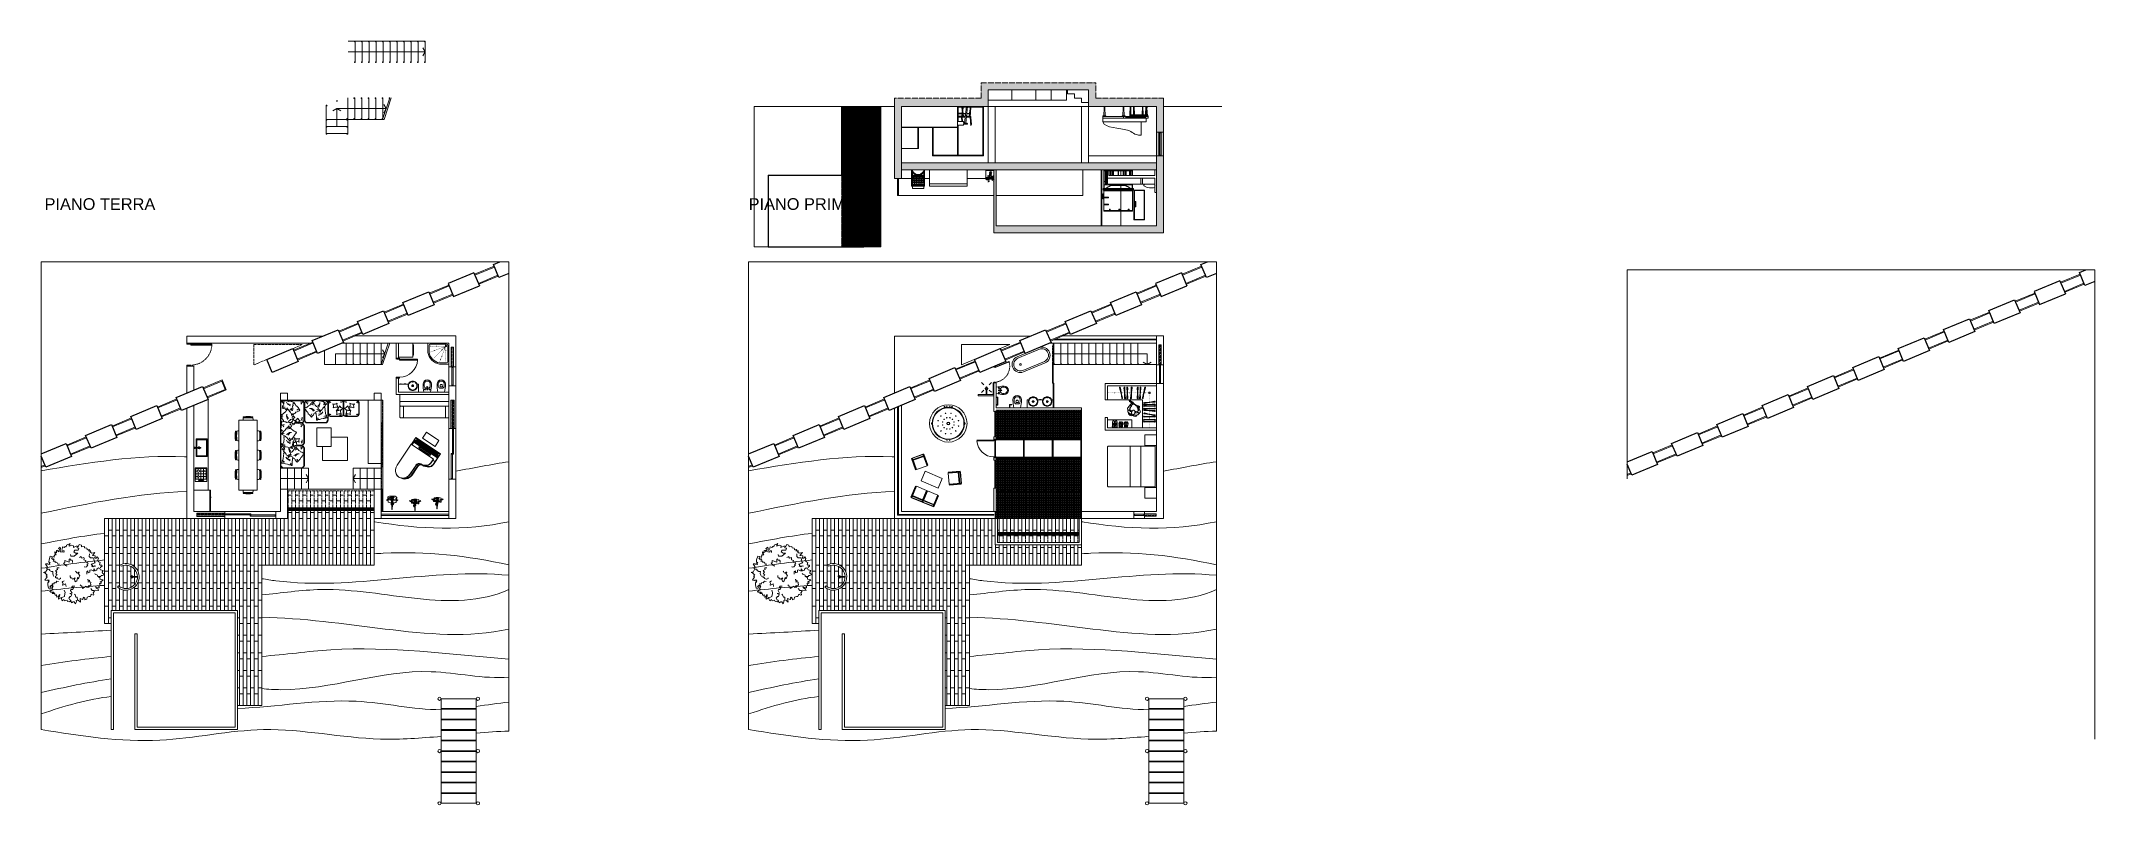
# Model space of a CAD drawing. Header units: millimetres. Extents: x 19901 to 32113, y 13732 to 21214.
# Drawn here: x 23333 to 32113, y 15617 to 18884 of the extents above; entities that cross this region are included whole.
import ezdxf

# ---------------------------------------------------------------- set-up
doc = ezdxf.new("R2010")
doc.units = ezdxf.units.MM
for name, pattern in [('0', [0]), ('ACAD_ISO02W100', [15, 12, -3]), ('ACAD_ISO03W100', [30, 12, -18]), ('ACAD_ISO04W100', [30, 24, -3, 0, -3]), ('DOT2', [0.125, 0, -0.125]), ('PUNTO2', [3.175, 0, -3.175]), ('TRATTEGGIATA2', [0.375, 0.25, -0.125])]:
    doc.linetypes.add(name, pattern=pattern)
doc.layers.get('0').update_dxf_attribs({"lineweight": 18})
for name, color, linetype, lineweight in [('A-DOOR-FULL', 4, 'Continuous', 18), ('A-FURN', 9, 'Continuous', 13), ('curve di livello', 6, 'Continuous', 9), ('MURO', 1, 'Continuous', 25), ('pavimentazione esterna', 51, 'Continuous', 15), ('PROIEZIONI', 145, 'Continuous', 13), ('PROIEZIONI_finissime_fine lines', 251, 'Continuous', 5), ('VEGETAZIONE', 94, 'Continuous', 5), ('VERDE_alberi', 104, 'Continuous', 5), ('vetro', 140, 'Continuous', 15), ('Wall', 7, 'Continuous', 20)]:
    doc.layers.add(name, color=color, linetype=linetype, lineweight=lineweight)
doc.layers.add('ACQUA - water hatch', color=7, linetype='Continuous', lineweight=5, true_color=0x0f87ff)
doc.layers.add('VERDE_giardino_garden', color=7, linetype='Continuous', lineweight=5, true_color=0x426227)
doc.styles.get("Standard").update_dxf_attribs({"font": 'arial.ttf'})
pattern_1 = [(225, (36813.9207, 21898.7285), (2.245064, -2.245064), [])]

msp = doc.modelspace()

# ---------------------------------------------------------------- texts
at = {"char_height": 50, "attachment_point": 1}
for s, insert in [('PIANO TERRA', (23347.8, 18211.8)), ('PIANO PRIMO', (26357.7, 18211.9)), ('PIANO PRIMO', (26357.7, 18211.9))]:
    msp.add_mtext_dynamic_manual_height_columns(s, width=1017.121, gutter_width=12.5, heights=[0], dxfattribs=dict(at, insert=insert))

# ---------------------------------------------------------------- blocks, each defined once
blk = doc.blocks.new('REF36T')
for p, q in [((0, -26.999999), (36, -26.999999)), ((11, -27.999999), (11, -28.999999)), ((11, -28.999999), (13, -28.999999)), ((12, -26.999999), (12, -28.999999)), ((13, -28.999999), (13, -27.999999))]:
    blk.add_line(p, q)
blk.add_lwpolyline([(0, -27.999999), (0, 0), (36, 0), (36, -27.999999)], close=True)
blk = doc.blocks.new('Guitar Stand Accoustic')
at = {"lineweight": 0}
for p, q in [((-9.1, 6.5), (-6.6, 8.1)), ((-8.7, 5.9), (-9.1, 6.5)), ((-7, 6.9), (-8.7, 5.9)), ((-7.2, 2.1), (-7.1, 6.4)), ((-7, 2.9), (-7.2, 2.1)), ((-7, 2.7), (-7.2, 1.8)), ((-7.2, 1.8), (-7.2, 2.1)), ((-7.2, 1.8), (-6.4, 1.1)), ((-7, 6.9), (-7.1, 6.4)), ((-6.9, 7.2), (-7, 6.9)), ((-6.2, 3.6), (-7, 2.9)), ((-6.2, 3.4), (-7, 2.7)), ((-6.6, 7.5), (-6.9, 7.2)), ((-6.7, 5.4), (-6.6, 7.5)), ((-6.5, 5.8), (-6.7, 5.4)), ((-6.5, 5.5), (-6.7, 5.2)), ((-6.7, 5.2), (-6.7, 5.4)), ((-6.7, 5.2), (-6.4, 4.9)), ((-6.4, 10.1), (-6.6, 9.8)), ((-6.6, 8.1), (-6.6, 9.8)), ((-6.6, 7.5), (-6.6, 8.1)), ((-6, 6.1), (-6.5, 5.8)), ((-6, 5.8), (-6.5, 5.5)), ((-5.9, 10.4), (-6.4, 10.1)), ((-6.4, 4.9), (-6, 4.2)), ((-6.4, 1.1), (-4.8, 0.4)), ((-6, 4.2), (-6.2, 3.6)), ((-6, 4.1), (-6.2, 3.4)), ((-4.5, 6.5), (-6, 6.1)), ((-4.5, 6.2), (-6, 5.8)), ((-6, 4.2), (-6, 4.1)), ((-4.4, 10.8), (-5.9, 10.4)), ((-4.8, 0.4), (-2.6, 0)), ((-2.8, 6.6), (-4.5, 6.5)), ((-2.8, 6.4), (-4.5, 6.2)), ((-2.7, 11), (-4.4, 10.8)), ((-2.9, 2.3), (-3, 2)), ((-3, 2), (-1.7, 2)), ((-2.9, 2.5), (-2.9, 2.3)), ((-2.9, 2.5), (3, 2.4)), ((-2.9, 2.3), (3, 2.2)), ((-0.9, 6.6), (-2.8, 6.6)), ((-0.9, 6.4), (-2.8, 6.4)), ((-1.8, 11), (-2.7, 11)), ((-2.6, 0), (2.6, 0)), ((-1.3, 5.1), (-2.2, 4.7)), ((-2.2, 4.7), (-2.2, 4.2)), ((-2.2, 4.2), (-1.3, 3.8)), ((-1.4, 13.6), (-1.9, 13.6)), ((-1.9, 13.6), (-1.9, 13.4)), ((-1.9, 13.4), (-1.4, 13.4)), ((-1.8, 13.1), (-1.8, 12.9)), ((-1.3, 13.1), (-1.8, 13.1)), ((-1.8, 12.9), (-1.3, 12.9)), ((-1.8, 12.5), (-1.8, 12.3)), ((-1.3, 12.5), (-1.8, 12.5)), ((-1.8, 12.3), (-1.3, 12.3)), ((-1.8, 11), (-0.8, 11.6)), ((-0.8, 11), (-1.8, 11)), ((-1.1, 5), (-1.8, 4.7)), ((-1.8, 4.7), (-1.8, 4.3)), ((-1.8, 4.3), (-1.1, 3.9)), ((-0.8, 2), (-1.7, 2)), ((-1.4, 13.5), (-1.4, 13.6)), ((-1.4, 13.5), (-1.2, 13.5)), ((-1.4, 13.4), (-1.4, 13.5)), ((-1.4, 13.4), (-1.4, 13.4)), ((-1.4, 13.4), (-1.2, 13.4)), ((-1.3, 13.6), (-1.2, 14.3)), ((-1.2, 13.5), (-1.3, 13.6)), ((-1.3, 13.6), (1.7, 13.5)), ((-1.3, 13), (-1.3, 13.1)), ((-1.3, 13), (-1.2, 13)), ((-1.3, 12.9), (-1.3, 13)), ((-1.3, 12.9), (-1.3, 12.9)), ((-1.3, 12.9), (-1.1, 12.9)), ((-1.3, 12.5), (-1.1, 12.4)), ((-1.3, 12.5), (-1.3, 12.5)), ((-1.3, 12.3), (-1.3, 12.5)), ((-1.3, 12.3), (-1.3, 12.3)), ((-1.3, 12.3), (-1, 12.3)), ((-0.9, 5.2), (-1.3, 5.1)), ((-1.3, 3.8), (-0.1, 3.7)), ((-1.2, 14.3), (-0.4, 14.3)), ((-1.2, 13.4), (-1.2, 13.5)), ((-1.2, 13), (-1.2, 13.4)), ((-1.1, 12.9), (-1.2, 13)), ((-1.1, 12.4), (-1.1, 12.9)), ((-1, 12.3), (-1.1, 12.4)), ((0.1, 5.1), (-1.1, 5)), ((-1.1, 3.9), (0.1, 3.8)), ((-0.9, 2.2), (-1.1, 2.1)), ((-1.1, 2.1), (-0.8, 2.1)), ((-1, 11.9), (-1, 12.3)), ((-0.8, 11.6), (-1, 11.9)), ((-0.9, 6.6), (-0.8, 11)), ((-0.9, 6.4), (-0.9, 6.6)), ((-0.9, 5.2), (-0.9, 6.4)), ((-0.9, 5), (-0.9, 5.2)), ((0, 5.1), (-0.9, 5)), ((-0.8, 2.1), (-0.9, 2.2)), ((-0.7, 13.3), (-0.8, 13.2)), ((-0.8, 12.9), (-0.8, 13.2)), ((-0.7, 13), (-0.8, 12.9)), ((-0.8, 12.9), (-0.6, 12.9)), ((-0.8, 11.4), (-0.8, 11.6)), ((-0.8, 11.6), (-0.8, 11.6)), ((-0.8, 11.4), (-0.8, 11.3)), ((-0.8, 11.4), (1.2, 11.4)), ((-0.8, 11), (-0.8, 11.3)), ((-0.8, 11.3), (1.2, 11.3)), ((-0.7, 11.3), (-0.8, 11.3)), ((-0.8, 5.1), (-0.7, 11.3)), ((-0.8, 2.4), (-0.8, 5.1)), ((-0.8, 2), (0, 1.9)), ((-0.6, 13.2), (-0.7, 13.3)), ((-0.6, 12.9), (-0.7, 13)), ((-0.6, 12.8), (-0.7, 12.7)), ((-0.7, 12.4), (-0.7, 12.7)), ((-0.6, 12.4), (-0.7, 12.5)), ((-0.7, 12.5), (-0.7, 12.4)), ((-0.7, 12.4), (-0.6, 12.4)), ((-0.7, 12.2), (-0.7, 12.1)), ((-0.6, 12.1), (-0.7, 12.2)), ((-0.7, 11.8), (-0.7, 12.1)), ((-0.6, 11.8), (-0.7, 11.9)), ((-0.7, 11.9), (-0.7, 11.8)), ((-0.7, 11.8), (-0.6, 11.8)), ((-0.7, 11.3), (-0.7, 11.8)), ((-0.3, 11.3), (-0.7, 11.3)), ((-0.6, 2.2), (-0.7, 2.1)), ((-0.7, 2.1), (-0.4, 2.1)), ((-0.6, 12.9), (-0.6, 13.2)), ((0, 11.3), (-0.6, 12.9)), ((-0.6, 12.7), (-0.6, 12.8)), ((-0.6, 12.4), (-0.6, 12.7)), ((-0.3, 11.3), (-0.6, 12.4)), ((-0.6, 11.8), (-0.6, 12.1)), ((-0.4, 2.1), (-0.6, 2.2)), ((-0.5, 2.4), (-0.3, 11.3)), ((-0.4, 14.3), (-0.2, 22.1)), ((-0.4, 14.3), (-0.3, 14.3)), ((-0.2, 2.2), (-0.4, 2.1)), ((-0.4, 2.1), (-0.1, 2.1)), ((-0.3, 14.3), (-0.2, 15.9)), ((-0.3, 14.3), (0.8, 14.2)), ((0, 11.3), (-0.3, 11.3)), ((-0.2, 22.1), (0.6, 22.1)), ((-0.2, 15.9), (0.3, 16.9)), ((-0.1, 2.1), (-0.2, 2.2)), ((-0.1, 2.4), (0, 11.3)), ((0.2, 11.3), (0, 11.3)), ((0, 5.1), (0.2, 5.1)), ((0.9, 1.9), (0, 1.9)), ((0.1, 5.1), (1.3, 5)), ((1.2, 3.9), (0.1, 3.8)), ((0.1, 2.1), (0.3, 2.2)), ((0.4, 2.1), (0.1, 2.1)), ((0.2, 11.3), (0.4, 11.3)), ((0.2, 5.1), (1.1, 5)), ((0.2, 2.4), (0.3, 5.1)), ((1.5, 3.8), (0.2, 3.7)), ((0.3, 16.9), (0.5, 16.5)), ((0.3, 5.1), (0.4, 11.3)), ((0.3, 2.2), (0.4, 2.1)), ((0.4, 11.3), (1.1, 12.9)), ((0.4, 11.3), (0.7, 11.3)), ((0.6, 22), (0.5, 16.5)), ((0.5, 16.5), (0.8, 15.9)), ((0.5, 2.1), (0.6, 2.1)), ((0.8, 2), (0.5, 2.1)), ((0.6, 22.1), (0.6, 22)), ((0.6, 5.1), (0.7, 11.3)), ((0.6, 2.4), (0.6, 5.1)), ((0.6, 2.1), (0.8, 2)), ((0.7, 11.3), (1, 12.4)), ((0.7, 11.3), (1.1, 11.3)), ((0.8, 15.9), (0.8, 14.2)), ((1.7, 14.2), (0.8, 14.2)), ((0.8, 2), (1, 2.1)), ((1.1, 2), (0.8, 2)), ((0.9, 2.3), (1, 5)), ((0.9, 1.9), (1.8, 2)), ((1, 12.7), (1.1, 12.7)), ((1, 12.4), (1, 12.7)), ((1.2, 12.4), (1, 12.4)), ((1, 12.4), (1.1, 12.4)), ((1, 12.1), (1.1, 12.2)), ((1, 11.8), (1, 12.1)), ((1.2, 11.8), (1, 11.8)), ((1, 11.8), (1.1, 11.8)), ((1, 5), (1.1, 11.3)), ((1, 2.1), (1.1, 2)), ((1.1, 13.2), (1.2, 13.2)), ((1.1, 12.9), (1.1, 13.2)), ((1.2, 12.9), (1.1, 12.9)), ((1.1, 12.9), (1.1, 12.9)), ((1.1, 12.9), (1.2, 12.9)), ((1.1, 12.7), (1.2, 12.7)), ((1.1, 12.4), (1.2, 12.4)), ((1.1, 12.2), (1.2, 12.1)), ((1.1, 11.8), (1.2, 11.8)), ((1.1, 11.3), (1.1, 11.8)), ((1.1, 11.3), (1.2, 11.3)), ((1.1, 6.6), (1.2, 10.9)), ((1.1, 6.6), (3, 6.5)), ((1.1, 6.4), (1.1, 6.6)), ((1.1, 6.4), (3, 6.3)), ((1.1, 5.1), (1.1, 6.4)), ((1.1, 5.1), (1.5, 5.1)), ((1.1, 5), (1.1, 5.1)), ((1.2, 12.9), (1.2, 13.2)), ((1.2, 13.2), (1.2, 13.2)), ((1.2, 12.4), (1.2, 12.7)), ((1.2, 11.8), (1.2, 12.1)), ((1.2, 11.6), (1.3, 11.7)), ((1.2, 11.4), (1.2, 11.6)), ((1.2, 11.4), (1.2, 11.3)), ((1.2, 10.9), (1.2, 11.3)), ((1.2, 10.9), (2.6, 10.9)), ((2, 4.2), (1.2, 3.9)), ((1.3, 11.7), (1.4, 11.8)), ((1.3, 11.7), (2.6, 10.9)), ((1.3, 5), (2, 4.6)), ((1.3, 3.4), (1.5, 3.7)), ((2.6, 2.7), (1.3, 3.4)), ((1.4, 11.8), (1.5, 12.3)), ((1.5, 12.4), (1.6, 12.8)), ((1.8, 12.4), (1.5, 12.4)), ((1.5, 12.3), (1.5, 12.4)), ((1.8, 12.2), (1.5, 12.3)), ((1.5, 5.1), (1.7, 5)), ((1.5, 5), (2.3, 4.5)), ((1.5, 5), (1.7, 5)), ((2.3, 4.2), (1.5, 3.8)), ((2.3, 4), (1.5, 3.7)), ((1.6, 13), (1.7, 13.3)), ((1.8, 13), (1.6, 13)), ((1.6, 12.8), (1.6, 13)), ((1.8, 12.8), (1.6, 12.8)), ((1.7, 13.5), (1.7, 14.2)), ((1.9, 13.5), (1.7, 13.5)), ((1.7, 13.5), (1.7, 13.5)), ((1.7, 13.3), (1.7, 13.5)), ((1.8, 13.3), (1.7, 13.3)), ((1.7, 5), (2.5, 5)), ((2.3, 13.3), (1.8, 13.3)), ((1.8, 13.3), (1.8, 13.3)), ((1.8, 13), (2.3, 13)), ((1.8, 13), (1.8, 13)), ((1.8, 12.8), (1.8, 13)), ((2.3, 12.8), (1.8, 12.8)), ((1.8, 12.8), (1.8, 12.8)), ((1.8, 12.4), (2.3, 12.4)), ((1.8, 12.4), (1.8, 12.4)), ((1.8, 12.2), (1.8, 12.4)), ((1.8, 12.2), (1.8, 12.2)), ((2.3, 12.2), (1.8, 12.2)), ((3, 1.9), (1.8, 2)), ((1.9, 13.5), (2.4, 13.5)), ((1.9, 13.5), (1.9, 13.5)), ((1.8, 13.3), (1.9, 13.5)), ((2, 4.6), (2, 4.2)), ((2.4, 13.5), (2.3, 13.3)), ((2.3, 13), (2.3, 12.8)), ((2.3, 12.4), (2.3, 12.2)), ((2.3, 4.5), (2.3, 4.2)), ((2.3, 4.2), (2.3, 4)), ((2.5, 5), (4.6, 4.7)), ((2.6, 10.9), (3.1, 10.9)), ((3.2, 2.8), (2.6, 2.7)), ((4.8, 0.2), (2.6, 0)), ((3, 6.5), (4.7, 6.3)), ((3, 6.3), (4.7, 6.1)), ((3, 2.4), (3, 2.2)), ((3, 2.2), (3, 1.9)), ((3.1, 10.9), (4.8, 10.6)), ((4.3, 2.7), (3.2, 2.8)), ((4.8, 2.6), (4.3, 2.7)), ((4.6, 4.7), (5.8, 4)), ((4.7, 6.3), (6.2, 5.9)), ((4.7, 6.1), (6.2, 5.6)), ((4.8, 10.6), (6.2, 10.2)), ((5.9, 3.3), (4.8, 2.6)), ((6.5, 0.8), (4.8, 0.2)), ((5.8, 4), (5.9, 3.3)), ((6.6, 4.6), (6.1, 4)), ((6.1, 4), (6.3, 3.4)), ((6.1, 4), (6.1, 3.9)), ((6.1, 3.9), (6.3, 3.1)), ((6.2, 10.2), (6.8, 9.9)), ((6.2, 5.9), (6.7, 5.5)), ((6.2, 5.6), (6.7, 5.3)), ((6.3, 3.4), (7.1, 2.7)), ((6.3, 3.1), (7.1, 2.4)), ((7.3, 1.6), (6.5, 0.8)), ((6.8, 5), (6.6, 4.6)), ((6.7, 5.5), (6.8, 5.2)), ((6.7, 5.3), (6.8, 5)), ((6.8, 9.9), (6.9, 9.5)), ((6.8, 5.2), (6.9, 7.3)), ((6.8, 5), (6.8, 5.2)), ((6.9, 8.1), (6.9, 9.5)), ((6.9, 8.1), (9.3, 6.6)), ((6.9, 7.3), (6.9, 8.1)), ((6.9, 7.3), (7.1, 7.1)), ((8.8, 5.9), (7.1, 7.1)), ((7.1, 7.1), (7.2, 7)), ((7.1, 2.7), (7.3, 1.8)), ((7.1, 2.4), (7.3, 1.6)), ((7.2, 7), (7.4, 6.2)), ((7.3, 1.8), (7.4, 6.2)), ((7.3, 1.6), (7.3, 1.8)), ((8.9, 5.9), (8.8, 5.9)), ((9.3, 6.6), (8.9, 5.9))]:
    blk.add_line(p, q, dxfattribs=at)
blk = doc.blocks.new('Guitar Stand Electric')
for p, q in [((-9.3, 2.9), (-6, 4.8)), ((-8.8, 2.2), (-9.3, 2.9)), ((-5.5, 4.2), (-8.8, 2.2)), ((-6.2, 7.4), (-5.2, 7.6)), ((-6.2, 5.7), (-6.2, 7.4)), ((-6.2, 5.7), (-6.2, 5.5)), ((-6.1, 5), (-6.2, 5.5)), ((-5.3, 4), (-6.2, 3.4)), ((-6.2, 1.7), (-6.2, 3.4)), ((-6.1, 1.1), (-6.2, 1.7)), ((-6.1, 5), (-6, 4.8)), ((-4.8, 0.3), (-6.1, 1.1)), ((-6, 4.8), (-5.9, 4.6)), ((-5.9, 4.6), (-5.5, 4.2)), ((-5.5, 4.2), (-5.3, 4)), ((-5.3, 4), (-5.1, 3.9)), ((-5.2, 7.6), (-4.4, 7.3)), ((-5.1, 3.9), (-4.9, 3.1)), ((-2, 0), (-4.8, 0.3)), ((-4.5, 5.6), (-4.4, 6.9)), ((-4.5, 5.6), (-4.5, 5.3)), ((-4.4, 6.9), (-4.4, 7.3)), ((-4.4, 6.9), (-4, 6.6)), ((-4, 6.6), (-3.3, 6.5)), ((-3.3, 6.5), (-0.7, 8)), ((-3.3, 6.5), (-3.1, 6.4)), ((-3.2, 4.5), (-2.8, 4.7)), ((-3.2, 4.5), (-2.6, 4.1)), ((-3.1, 6.4), (-2, 6.3)), ((-2.7, 3.1), (-3, 2.2)), ((-3, 2.2), (-2.7, 1.9)), ((-2.8, 4.7), (-1.8, 4.6)), ((-2.4, 3.6), (-2.7, 3.1)), ((-2.7, 1.9), (-2.2, 1.7)), ((-2.6, 4.1), (-2.4, 3.6)), ((-2.2, 1.7), (-1.5, 1.5)), ((-0.7, 7.1), (-2, 6.3)), ((-2, 6.3), (-1.1, 6.4)), ((-2, 6.3), (-2, 6.3)), ((2, 0), (-2, 0)), ((-1.8, 4.6), (-0.8, 4.6)), ((-1.5, 1.9), (-1.5, 1.5)), ((-1.5, 1.9), (1.6, 1.8)), ((-1.5, 1.5), (1.6, 1.5)), ((-1.5, 1.1), (-1.5, 1.5)), ((-1.5, 1.5), (-1.5, 1.5)), ((1.6, 1), (-1.5, 1.1)), ((-1.2, 9.7), (0.5, 11.8)), ((-1.2, 10.2), (-0.4, 11.1)), ((-1.2, 9.7), (-1.2, 10.2)), ((-0.7, 9.5), (-1.2, 9.7)), ((-1.2, 4), (-0.8, 4)), ((-1.2, 4), (-1.2, 3.9)), ((-1.2, 3.9), (1.4, 3.9)), ((-1.2, 3.7), (-1.2, 3.9)), ((1.4, 3.7), (-1.2, 3.7)), ((-1.2, 3.4), (1.4, 3.3)), ((-1.2, 3.4), (-1.2, 3.2)), ((-1.2, 3.2), (1.4, 3.2)), ((-1.2, 3.1), (-1.2, 3.2)), ((1.4, 3), (-1.2, 3.1)), ((-1.2, 2.5), (-1.1, 2.7)), ((-1.2, 2.4), (-1.1, 2.5)), ((-1.2, 2.5), (-1.2, 2.4)), ((1.3, 2.2), (-1.2, 2.4)), ((-1.1, 6.4), (-0.7, 6.7)), ((-1.1, 2.7), (1.5, 2.5)), ((-1.1, 2.7), (-1.1, 2.5)), ((-1.1, 2.5), (1.5, 2.3)), ((-0.9, 3.2), (-1, 3.1)), ((-1, 3.1), (-0.8, 3.1)), ((-0.8, 3.9), (-0.9, 3.9)), ((-0.9, 3.9), (-0.9, 3.8)), ((-0.9, 3.8), (-0.8, 3.8)), ((-0.8, 3.2), (-0.9, 3.2)), ((-0.7, 2.4), (-0.9, 2.5)), ((-0.9, 2.5), (-0.9, 2.4)), ((-0.9, 2.4), (-0.8, 2.4)), ((-0.8, 4.6), (-0.7, 4.7)), ((-0.8, 4.5), (-0.8, 4.6)), ((-0.8, 4.5), (1.3, 4.4)), ((-0.8, 4.2), (-0.8, 4.5)), ((-0.8, 4.2), (1.2, 4.2)), ((-0.8, 4), (-0.8, 4.2)), ((1.2, 4), (-0.8, 4)), ((-0.8, 4), (-0.8, 4)), ((-0.7, 3.8), (-0.8, 3.9)), ((-0.8, 3.8), (-0.7, 3.8)), ((-0.7, 3.1), (-0.8, 3.2)), ((-0.8, 3.1), (-0.7, 3.1)), ((-0.8, 2.4), (-0.7, 2.4)), ((-0.4, 9.8), (-0.7, 9.7)), ((-0.7, 9.7), (-0.7, 9.5)), ((-0.4, 9.6), (-0.7, 9.5)), ((-0.7, 9.5), (1.3, 9.5)), ((-0.7, 9), (-0.7, 9.5)), ((-0.7, 9.5), (-0.2, 9.5)), ((-0.7, 9), (1.3, 9)), ((-0.7, 8.5), (-0.7, 9)), ((-0.7, 8), (-0.7, 8.5)), ((-0.7, 8.5), (1.3, 8.5)), ((-0.7, 8), (1.3, 8)), ((-0.7, 7.6), (-0.7, 8)), ((-0.7, 8), (-0.7, 8)), ((-0.7, 7.6), (1.3, 7.5)), ((-0.7, 7.2), (-0.7, 7.6)), ((-0.7, 7.2), (1.3, 7.2)), ((-0.7, 7.1), (-0.7, 7.2)), ((-0.7, 6.9), (-0.7, 7.1)), ((-0.7, 6.9), (1.3, 6.9)), ((-0.7, 6.7), (-0.7, 6.9)), ((-0.7, 6.6), (-0.7, 6.7)), ((-0.7, 6.6), (1.3, 6.5)), ((-0.7, 6.2), (-0.7, 6.6)), ((-0.7, 6), (-0.7, 6.2)), ((-0.7, 6.2), (1.3, 6.2)), ((-0.7, 5.7), (-0.7, 6)), ((-0.7, 6), (1.3, 5.9)), ((-0.7, 5.4), (-0.7, 5.7)), ((-0.7, 5.7), (1.3, 5.6)), ((-0.7, 5.2), (-0.7, 5.4)), ((-0.7, 5.4), (1.3, 5.4)), ((-0.7, 5.2), (1.3, 5.1)), ((-0.7, 4.9), (-0.7, 5.2)), ((-0.7, 4.7), (-0.7, 4.9)), ((-0.7, 4.9), (1.3, 4.9)), ((-0.7, 4.7), (1.3, 4.7)), ((-0.7, 2.4), (-0.7, 2.4)), ((-0.6, 1.6), (-0.4, 9.5)), ((-0.5, 3.9), (-0.6, 3.8)), ((-0.6, 3.8), (-0.5, 3.8)), ((-0.5, 3.2), (-0.6, 3.1)), ((-0.6, 3.1), (-0.5, 3.1)), ((-0.5, 2.4), (-0.6, 2.4)), ((-0.6, 2.4), (-0.5, 2.3)), ((-0.4, 3.8), (-0.5, 3.9)), ((-0.5, 3.8), (-0.3, 3.8)), ((-0.4, 3.2), (-0.5, 3.2)), ((-0.5, 3.1), (-0.3, 3.1)), ((-0.5, 2.3), (-0.3, 2.4)), ((-0.3, 2.4), (-0.5, 2.4)), ((-0.4, 11.1), (-0.2, 18.5)), ((-0.4, 11.1), (-0.3, 11.2)), ((-0.1, 10.1), (-0.4, 10)), ((-0.4, 10), (-0.4, 9.8)), ((-0.1, 9.9), (-0.4, 9.8)), ((-0.4, 9.8), (0.1, 9.8)), ((-0.2, 9.7), (-0.4, 9.8)), ((-0.2, 9.5), (-0.4, 9.6)), ((-0.3, 3.8), (-0.4, 3.8)), ((-0.3, 3.1), (-0.4, 3.2)), ((-0.3, 11.8), (0.2, 12.7)), ((-0.3, 11.2), (0.5, 12.2)), ((-0.3, 11.2), (-0.3, 11.8)), ((-0.3, 1.6), (-0.2, 4)), ((-0.3, 2.4), (-0.3, 2.4)), ((-0.2, 18.5), (0.5, 18.5)), ((-0.2, 4), (-0.1, 9.8)), ((-0.2, 9.7), (-0.2, 9.5)), ((0.2, 10.6), (-0.1, 10.4)), ((-0.1, 10.4), (-0.1, 10.3)), ((0.2, 10.4), (-0.1, 10.3)), ((-0.1, 10.3), (0.4, 10.2)), ((0.1, 10), (-0.1, 10.1)), ((0.1, 9.8), (-0.1, 9.9)), ((-0.1, 3.8), (-0.1, 3.8)), ((-0.1, 3.8), (0, 3.8)), ((0.1, 3.8), (-0.1, 3.8)), ((-0.1, 3.2), (-0.1, 3.1)), ((0, 3.2), (-0.1, 3.2)), ((-0.1, 3.1), (0, 3.1)), ((-0.1, 2.4), (-0.1, 2.4)), ((-0.1, 2.4), (0, 2.3)), ((0.1, 2.4), (-0.1, 2.4)), ((0, 1.6), (0.1, 4)), ((0, 3.8), (0.1, 3.8)), ((0.1, 3.1), (0, 3.2)), ((0, 3.1), (0.1, 3.1)), ((0, 2.3), (0.1, 2.3)), ((0.1, 4), (0.2, 10.3)), ((0.1, 10), (0.1, 9.8)), ((0.1, 3.8), (0.1, 3.8)), ((0.1, 2.3), (0.1, 2.4)), ((0.2, 12.7), (0.4, 12.4)), ((0.5, 10.9), (0.2, 10.8)), ((0.2, 10.8), (0.2, 10.6)), ((0.5, 10.8), (0.2, 10.6)), ((0.2, 10.6), (0.7, 10.6)), ((0.4, 10.4), (0.2, 10.6)), ((0.4, 10.2), (0.2, 10.4)), ((0.3, 3.8), (0.2, 3.8)), ((0.2, 3.8), (0.4, 3.8)), ((0.3, 3.1), (0.2, 3.1)), ((0.2, 3.1), (0.3, 3.1)), ((0.3, 2.4), (0.2, 2.3)), ((0.2, 2.3), (0.3, 2.3)), ((0.3, 1.6), (0.4, 4)), ((0.4, 3.8), (0.3, 3.8)), ((0.4, 3.1), (0.3, 3.1)), ((0.3, 3.1), (0.5, 3.1)), ((0.4, 2.4), (0.3, 2.4)), ((0.3, 2.3), (0.5, 2.3)), ((0.5, 18.4), (0.4, 12.4)), ((0.4, 12.4), (0.5, 12.2)), ((0.4, 4), (0.5, 10.6)), ((0.4, 10.4), (0.4, 10.2)), ((0.5, 3.8), (0.4, 3.8)), ((0.4, 3.8), (0.5, 3.8)), ((0.5, 3.1), (0.4, 3.1)), ((0.5, 2.3), (0.4, 2.4)), ((0.5, 18.5), (0.5, 18.4)), ((1.6, 12.3), (0.5, 12.3)), ((0.5, 11.8), (0.5, 12.3)), ((0.5, 12.2), (0.5, 12.3)), ((0.5, 11.8), (1.6, 11.7)), ((0.8, 11.2), (0.5, 11.1)), ((0.5, 11.1), (0.5, 10.9)), ((0.8, 11.1), (0.5, 10.9)), ((0.8, 10.8), (0.5, 10.9)), ((0.5, 10.9), (1.1, 10.9)), ((0.7, 10.6), (0.5, 10.8)), ((0.6, 1.6), (0.7, 4)), ((0.6, 3.8), (0.7, 3.8)), ((0.7, 3.8), (0.6, 3.8)), ((0.6, 3.1), (0.7, 3.1)), ((0.7, 3.1), (0.6, 3.1)), ((0.6, 2.3), (0.7, 2.3)), ((0.7, 2.3), (0.6, 2.3)), ((0.7, 4), (0.8, 10.9)), ((0.8, 10.8), (0.7, 10.6)), ((0.7, 3.8), (0.9, 3.8)), ((0.8, 3.8), (0.7, 3.8)), ((0.7, 3.1), (0.8, 3.1)), ((0.8, 3.1), (0.7, 3.1)), ((0.7, 2.3), (0.8, 2.3)), ((0.8, 2.3), (0.7, 2.3)), ((1.1, 11.6), (0.8, 11.5)), ((0.8, 11.5), (0.8, 11.3)), ((1.1, 11.4), (0.8, 11.3)), ((0.8, 11.3), (1.4, 11.3)), ((1.1, 11.1), (0.8, 11.2)), ((1.1, 10.9), (0.8, 11.1)), ((0.9, 3.8), (0.8, 3.8)), ((0.8, 3.1), (0.8, 3.1)), ((0.8, 2.3), (0.8, 2.3)), ((0.9, 1.6), (1, 4)), ((1, 4), (1.1, 11.3)), ((1, 3.8), (1.1, 3.8)), ((1, 3.8), (1, 3.8)), ((1.2, 3.8), (1, 3.8)), ((1, 3.1), (1.1, 3.1)), ((1, 3.1), (1, 3.1)), ((1.2, 3.1), (1, 3.1)), ((1, 2.3), (1.1, 2.2)), ((1, 2.3), (1, 2.3)), ((1.2, 2.3), (1, 2.3)), ((1.4, 11.5), (1.1, 11.6)), ((1.4, 11.3), (1.1, 11.4)), ((1.1, 11.1), (1.1, 10.9)), ((1.1, 3.8), (1.2, 3.8)), ((1.1, 3.1), (1.2, 3.1)), ((1.1, 2.2), (1.2, 2.2)), ((1.3, 4.4), (1.2, 4.2)), ((1.2, 4.2), (2, 4.1)), ((1.2, 4.2), (1.2, 4.2)), ((1.2, 4.2), (1.2, 4)), ((1.2, 4), (1.4, 4)), ((1.2, 4), (1.2, 4)), ((1.2, 3.8), (1.2, 3.8)), ((1.2, 3.1), (1.2, 3.1)), ((1.2, 2.2), (1.2, 2.3)), ((1.3, 9.5), (2.6, 10.2)), ((1.3, 9.5), (1.3, 9)), ((1.3, 9), (1.3, 8.5)), ((1.3, 8.5), (1.3, 8)), ((1.3, 8), (1.3, 7.5)), ((1.3, 8), (4.2, 6.1)), ((1.3, 8), (1.3, 8)), ((1.3, 7.5), (1.3, 7.2)), ((1.3, 7.2), (1.3, 7.1)), ((3.1, 5.9), (1.3, 7.1)), ((1.3, 7.1), (1.3, 6.9)), ((1.3, 6.9), (1.3, 6.5)), ((1.3, 6.5), (1.3, 6.2)), ((1.3, 6.2), (1.3, 6)), ((2, 5.9), (1.3, 6)), ((1.3, 6), (1.3, 5.9)), ((1.3, 5.9), (1.3, 5.6)), ((1.3, 5.6), (1.3, 5.4)), ((1.3, 5.4), (1.3, 5.1)), ((1.3, 5.1), (1.3, 4.9)), ((1.3, 4.9), (1.3, 4.7)), ((1.3, 4.7), (1.3, 4.4)), ((1.5, 2.3), (1.3, 2.2)), ((1.4, 11.5), (1.4, 11.3)), ((1.4, 4), (1.4, 3.9)), ((1.4, 3.9), (1.4, 3.7)), ((1.4, 3.3), (1.4, 3.2)), ((1.4, 3.2), (1.4, 3)), ((1.5, 2.5), (1.5, 2.3)), ((1.6, 11.7), (1.6, 12.3)), ((2.6, 10.7), (1.6, 12.3)), ((2.6, 10.2), (1.6, 11.7)), ((1.6, 1.8), (1.6, 1.6)), ((1.6, 1.6), (2.3, 1.6)), ((1.6, 1.6), (1.6, 1.5)), ((1.6, 1.5), (1.6, 1)), ((3.1, 5.9), (2, 5.9)), ((3.3, 4.2), (2, 4.1)), ((3.2, 1), (2, 1.1)), ((2, 1.1), (2.6, 0.8)), ((4.7, 0.4), (2, 0)), ((2.7, 2.1), (2.3, 2)), ((2.3, 2), (2.3, 1.6)), ((2.6, 1.6), (2.3, 1.5)), ((2.3, 1.6), (2.3, 1.5)), ((2.3, 1.5), (2.6, 1.4)), ((2.5, 0.9), (2.8, 1)), ((2.8, 0.8), (2.5, 0.9)), ((2.6, 10.2), (2.6, 10.7)), ((3, 1.5), (2.6, 1.6)), ((2.6, 1.4), (2.9, 1.5)), ((2.6, 0.8), (3.8, 0.6)), ((3, 2), (2.7, 2.1)), ((2.8, 0.8), (2.8, 1)), ((3.1, 0.9), (2.8, 1)), ((2.8, 1), (2.8, 1)), ((2.8, 0.8), (3.3, 0.8)), ((2.9, 1.5), (3.5, 1.3)), ((2.9, 1.5), (3, 1.5)), ((3, 2), (3, 1.5)), ((3.3, 0.8), (3.1, 0.9)), ((4.2, 6.1), (3.2, 5.9)), ((3.8, 0.6), (3.2, 1)), ((4.6, 4.4), (3.3, 4.2)), ((3.9, 1.8), (3.5, 1.7)), ((3.5, 1.7), (3.5, 1.3)), ((3.8, 1.3), (3.5, 1.2)), ((3.5, 1.3), (3.5, 1.2)), ((3.5, 1.2), (3.8, 1.1)), ((4.2, 1.2), (3.8, 1.3)), ((3.8, 1.1), (3.9, 1.1)), ((4.2, 1.6), (3.9, 1.8)), ((3.9, 1.1), (4, 1)), ((3.9, 1.1), (4.1, 1.1)), ((4, 1), (4.1, 0.9)), ((4.1, 1.1), (4.2, 1.2)), ((4.1, 1.1), (4.1, 0.9)), ((4.1, 0.9), (4.1, 0.7)), ((4.5, 0.8), (4.1, 0.7)), ((4.1, 0.7), (4.5, 0.6)), ((4.4, 6.2), (4.2, 6.1)), ((4.2, 1.6), (4.2, 1.2)), ((4.5, 1.3), (4.2, 1.2)), ((4.2, 1.2), (4.2, 1.2)), ((5.1, 6.6), (4.4, 6.2)), ((4.9, 1.2), (4.5, 1.3)), ((4.9, 0.7), (4.5, 0.8)), ((4.5, 0.6), (4.9, 0.7)), ((5.3, 4.8), (4.6, 4.4)), ((4.7, 3.3), (4.9, 3.9)), ((4.9, 2.7), (4.7, 3.3)), ((4.7, 0.4), (5.8, 1.1)), ((4.9, 3.9), (5.6, 4.4)), ((5.2, 3.8), (4.9, 3.2)), ((4.9, 2.7), (5, 2.6)), ((4.9, 1.2), (4.9, 0.8)), ((4.9, 0.8), (5.3, 1)), ((4.9, 0.8), (4.9, 0.7)), ((5, 2.6), (5.6, 2.1)), ((5.1, 6.6), (5.8, 6.5)), ((5.5, 4), (5.2, 3.8)), ((5.6, 4.8), (5.3, 4.8)), ((5.3, 1), (5.4, 1.1)), ((5.4, 1.1), (5.6, 1.5)), ((5.8, 4.2), (5.5, 4)), ((5.5, 4), (5.8, 3.7)), ((5.7, 4.7), (5.6, 4.8)), ((5.6, 4.4), (5.7, 4.5)), ((5.6, 2.1), (5.6, 1.8)), ((5.6, 1.5), (5.6, 1.8)), ((5.8, 4.7), (5.7, 4.7)), ((5.7, 4.5), (5.8, 4.7)), ((5.8, 6.5), (6.1, 6.4)), ((5.9, 4.3), (5.8, 4.2)), ((8.8, 2.2), (5.8, 4.2)), ((5.8, 2.7), (5.8, 3.7)), ((5.8, 1.1), (5.8, 2.7)), ((6.1, 4.5), (5.9, 4.3)), ((6.1, 6.4), (6.2, 6.3)), ((6.1, 4.9), (6.2, 6.3)), ((6.1, 4.9), (9.2, 2.9)), ((6.1, 4.7), (6.1, 4.9)), ((6.1, 4.7), (6.1, 4.5)), ((8.9, 2.2), (8.8, 2.2)), ((9.2, 2.9), (8.9, 2.2))]:
    blk.add_line(p, q)
blk = doc.blocks.new('A$C396F796F')
at = {"layer": 'VERDE_alberi'}
for points in [[(-2.73, 2.35), (-2.81, 2.56), (-2.69, 2.56), (-2.69, 2.74), (-2.45, 2.74), (-2.63, 3.01), (-2.63, 3.13), (-2.48, 3.09), (-2.39, 2.99), (-2.39, 3.3), (-2.21, 3.34), (-2.21, 3.22), (-2.11, 3.13), (-2.03, 3.47), (-2.15, 3.58), (-1.9, 3.77), (-1.87, 3.51), (-1.84, 3.34), (-1.9, 3.13), (-1.63, 3.08), (-1.63, 3.27), (-1.4, 3.27), (-1.42, 3.05)], [(-1.25, 3.85), (-1.35, 3.71), (-1.59, 3.82), (-1.67, 3.44)], [(-1.25, 3.85), (-1.12, 3.81), (-1.07, 4), (-0.58, 4.23), (-0.7, 4.02), (-0.7, 3.9), (-0.37, 4), (-0.13, 3.94), (-0.15, 3.73), (0.24, 3.87), (0.42, 3.9), (0.35, 3.67), (0.6, 3.6), (0.5, 3.34), (0.03, 3.34), (-0.1, 3.11), (0.14, 2.95), (0.45, 2.93), (-0.04, 2.53), (-0.46, 2.53), (-0.49, 2.56), (-0.52, 2.78)], [(0.48, 3.8), (0.63, 4.12), (0.92, 4), (0.95, 3.8), (1.32, 3.84), (1.35, 3.67), (1.63, 3.63), (1.68, 3.5), (1.68, 3.41), (1.99, 3.45), (1.86, 3.28), (2.2, 3.25), (2.07, 3.13), (2.31, 2.96)], [(2, 2.85), (1.97, 2.5), (2.15, 2.32), (2.5, 2.32), (2.59, 2.13), (2.66, 1.8), (2.76, 1.66), (2.25, 1.47), (2.44, 1.31), (2.29, 1.26), (2.51, 1.12), (2.71, 1.24), (2.86, 1.19)], [(2.31, 2.96), (2.72, 3.04), (2.39, 2.64), (2.76, 2.6), (2.76, 2.42), (2.69, 2.35), (2.71, 2.26), (2.91, 2.29), (3.03, 2.44), (3.2, 2.23), (3.09, 1.98), (3.26, 1.77), (3.44, 1.7), (3.36, 1.37), (3.44, 1.36), (3.67, 1.33), (3.68, 1.2), (3.5, 1.07), (3.5, 0.99)], [(-3.65, 0.01), (-3.92, 0.27), (-4.15, 0.38), (-4.04, 0.42), (-3.86, 0.42), (-3.68, 0.76), (-3.43, 0.81), (-3.31, 0.69), (-3.34, 0.61), (-3.1, 0.51), (-2.89, 0.48), (-2.92, 0.22), (-2.86, 0.01), (-2.77, -0.18)], [(-3.65, 0.01), (-3.81, -0.1), (-3.67, -0.23), (-3.97, -0.67), (-3.66, -0.7), (-3.68, -0.66), (-3.39, -0.65), (-3.52, -0.84), (-3.38, -0.85), (-3.56, -1), (-3.56, -1.28), (-3.46, -1.74), (-3.18, -1.72), (-3.16, -1.56), (-3.29, -1.52), (-3.08, -1.33), (-2.97, -1.45), (-2.88, -1.42), (-3.01, -1.14), (-2.73, -1.15), (-2.71, -0.96), (-2.51, -1.04), (-2.36, -0.8), (-2.12, -0.82)], [(-3.61, 0.81), (-3.76, 0.94), (-3.61, 1.06), (-3.86, 1.52), (-3.55, 1.52), (-3.58, 1.49), (-3.29, 1.45), (-3.4, 1.64), (-3.26, 1.64), (-3.43, 1.81), (-3.4, 2.08), (-3.26, 2.54), (-2.98, 2.49), (-2.98, 2.33), (-3.1, 2.3), (-2.92, 2.1), (-2.79, 2.2), (-2.71, 2.16), (-2.86, 1.9), (-2.58, 1.88), (-2.58, 1.69), (-2.37, 1.75), (-2.25, 1.5), (-2.02, 1.49)], [(-2.04, 0.99), (-2.31, 0.97), (-2.3, 0.91), (-2.27, 0.77), (-2.52, 0.65), (-2.48, 0.55), (-2.37, 0.42), (-2.52, 0.19), (-2.37, 0.08), (-2.32, 0.09), (-2.4, -0.08), (-2.55, -0.14), (-2.54, -0.35), (-2.33, -0.32), (-2.37, -0.46), (-2.08, -0.53), (-2.03, -0.52), (-1.86, -0.44), (-1.87, -0.35)], [(-1.02, 1.29), (-1.02, 1.19), (-1.23, 1.32), (-1.13, 1.37), (-1.23, 1.4), (-1.47, 1.62), (-1.31, 1.71), (-1.31, 1.96), (-0.71, 1.76), (-0.71, 2.14), (-0.63, 2.18), (-0.5, 2.01), (-0.32, 2.01), (-0.26, 1.89), (-0.26, 1.71)], [(-0.58, -0.04), (-0.58, -0.2), (-0.5, -0.33), (-0.44, -0.41), (-0.37, -0.37), (-0.25, -0.51), (-0.13, -0.5), (0.1, -0.36), (-0.01, -0.56), (0.1, -0.88), (0.29, -0.77), (0.34, -0.6), (0.4, -0.3), (0.53, -0.49), (0.59, -0.34), (0.71, 0.02), (0.69, 0), (0.53, 0.19), (0.64, 0.4), (0.56, 0.39), (0.4, 0.29), (0.3, 0.34), (0.18, 0.48), (0.15, 0.53)], [(0.66, 2.35), (0.89, 2.49), (0.92, 2.43), (0.98, 2.3), (1.25, 2.35), (1.28, 2.25), (1.26, 2.08), (1.52, 1.98), (1.47, 1.8), (1.42, 1.78), (1.59, 1.69), (1.74, 1.74), (1.85, 1.56), (1.67, 1.46), (1.78, 1.37), (1.59, 1.14), (1.54, 1.12), (1.36, 1.08), (1.32, 1.16)], [(1.63, 0.15), (1.63, 0.44), (1.79, 0.58), (1.82, 0.3), (2.07, 0.43), (2.07, 0.69), (2.21, 0.71), (2.57, 0.52), (2.57, 0.84), (2.75, 0.57), (2.99, 0.69), (2.99, 0.8), (3.22, 0.99), (3.4, 0.91), (3.5, 0.71), (3.83, 0.61), (3.71, 0.4), (3.74, 0.27), (4, 0.09), (3.74, -0.03), (3.55, -0.02), (3.53, -0.17), (3.11, -0.16), (3.08, 0.02), (2.78, 0.13), (2.7, 0.22)], [(-2.84, -1.48), (-2.99, -1.7), (-3.03, -1.76), (-2.92, -1.93), (-3.3, -2.19), (-3.18, -2.25), (-2.78, -2.29), (-2.97, -2.45), (-2.76, -2.47), (-2.66, -2.37), (-2.61, -2.67), (-2.37, -2.62), (-2.44, -2.75), (-2.36, -2.92), (-2.17, -2.83), (-1.97, -2.58), (-1.99, -2.82), (-2.15, -3.05), (-2.13, -3.21), (-1.75, -3), (-1.55, -2.93), (-1.36, -2.84), (-1.29, -2.47), (-1.26, -2.32), (-1.38, -1.99)], [(-1.13, -1.51), (-1.21, -1.15), (-1.54, -1.35), (-1.61, -1.29), (-1.53, -1.1), (-1.63, -0.94), (-1.56, -0.83), (-1.4, -0.74)], [(0.03, -1.48), (-0.25, -1.48), (-0.4, -1.64), (-0.11, -1.66), (-0.23, -1.92), (-0.49, -1.92), (-0.52, -2.06), (-0.32, -2.42), (-0.64, -2.43), (-0.37, -2.6), (-0.48, -2.84), (-0.6, -2.85), (-0.77, -3.07), (-0.69, -3.26), (-0.5, -3.35), (-0.39, -3.68), (-0.18, -3.56), (-0.05, -3.58), (0.14, -3.84), (0.25, -3.58), (0.23, -3.39), (0.39, -3.36), (0.37, -2.94), (0.19, -2.92), (0.08, -2.63), (-0.02, -2.54)], [(0.5, -3.33), (0.8, -3.62), (0.74, -3.11), (1.07, -3.27), (1.17, -3.12), (1.14, -3.02), (1.21, -2.96), (1.36, -3.09), (1.38, -3.28), (1.64, -3.19), (1.68, -2.92), (1.93, -2.83), (2.12, -2.87), (2.23, -2.55), (2.31, -2.59), (2.52, -2.68), (2.59, -2.58), (2.51, -2.37), (2.68, -2.13)], [(0.77, -1.27), (0.81, -1.33), (0.81, -1.37), (0.97, -1.43), (0.97, -1.54), (0.88, -1.62), (1.09, -1.64), (1.09, -1.76), (1.57, -1.45), (1.67, -1.66), (1.96, -1.6), (1.81, -1.43), (1.99, -1.37), (2.17, -1.4), (2.2, -1.2), (2.15, -1.19), (2.17, -0.94), (1.78, -0.9), (2.02, -0.8), (1.99, -0.65), (1.88, -0.69), (1.78, -0.63), (1.78, -0.55)], [(3.11, -0.16), (3.36, -0.31), (3.42, -0.35), (3.39, -0.55), (3.84, -0.63), (3.76, -0.73), (3.42, -0.94), (3.66, -1), (3.48, -1.11), (3.34, -1.06), (3.42, -1.36), (3.18, -1.41), (3.29, -1.5), (3.29, -1.68), (3.08, -1.68), (2.8, -1.54), (2.92, -1.75), (3.15, -1.89), (3.21, -2.05), (2.78, -2.01), (2.57, -2.03), (2.36, -2.03), (2.17, -1.77)], [(-1.75, -3.09), (-1.75, -3.16), (-1.64, -3.41), (-1.42, -3.26), (-1.32, -3.43), (-0.99, -3.35), (-0.94, -3.54), (-0.79, -3.46), (-0.62, -3.55), (-0.54, -3.42)]]:
    blk.add_lwpolyline(points, dxfattribs=at)

# ---------------------------------------------------------------- hatches: boundary and pattern name
at = {"true_color": 0x636466}
h = msp.add_hatch(color=251, dxfattribs=at)
h.dxf.hatch_style = 1
h.paths.add_polyline_path([(26981.2, 18310.7), (26981.2, 18295.7), (27011.2, 18295.7), (27011.2, 18603.7), (27381.2, 18603.7), (27381.2, 18675.7), (27811.2, 18675.7), (27811.2, 18603.7), (28101.2, 18603.7), (28101.2, 18493.7), (28131.2, 18493.7), (28131.2, 18639.7), (27841.2, 18639.7), (27841.2, 18705.7), (27351.2, 18705.7), (27351.2, 18639.7), (26981.2, 18639.7)])
h.paths.add_polyline_path([(28101.2, 18093.7), (27416.2, 18093.7), (27416.2, 18333.7), (27406.2, 18333.7), (27406.2, 18293.8, 0.263776), (27408.4, 18292.3, 0.151677), (27406.2, 18292.2), (27406.2, 18063.7), (28131.2, 18063.7), (28131.2, 18393.7), (28101.2, 18393.7)])
h.paths.add_polyline_path([(27011.2, 18333.7), (28101.2, 18333.7), (28101.2, 18363.7), (27011.2, 18363.7)], flags=17)
h.paths.add_polyline_path([(28121.2, 18393.7), (28131.2, 18393.7), (28131.2, 18493.7), (28121.2, 18493.7)])
h.paths.add_polyline_path([(28101.2, 18393.7), (28111.2, 18393.7), (28111.2, 18493.7), (28101.2, 18493.7)], flags=17)
at = {"layer": 'A-FURN'}
h = msp.add_hatch(dxfattribs=at)
h.set_pattern_fill('ANSI31', color=256, angle=540)
h.set_pattern_definition(pattern_1)
h.paths.add_polyline_path([(26850.5, 18603.7), (26754.4, 18603.7), (26754.4, 18310.7), (26850.5, 18310.7)])
h = msp.add_hatch(dxfattribs=at)
h.set_pattern_fill('ANSI31', color=256, angle=540)
h.set_pattern_definition(pattern_1)
h.paths.add_polyline_path([(26922.1, 18603.7), (26850.5, 18603.7), (26850.5, 18310.7), (26922.1, 18310.7)])
h = msp.add_hatch(dxfattribs=at)
h.set_pattern_fill('ANSI31', color=256, angle=540)
h.set_pattern_definition(pattern_1)
h.paths.add_polyline_path([(26754.4, 18003.7), (26850.5, 18003.7), (26850.5, 18310.7), (26754.4, 18310.7)])
h = msp.add_hatch(dxfattribs=at)
h.set_pattern_fill('ANSI31', color=256, angle=540)
h.set_pattern_definition(pattern_1)
h.paths.add_polyline_path([(26850.5, 18003.7), (26922.1, 18003.7), (26922.1, 18310.7), (26850.5, 18310.7)])
at = {"layer": 'vetro'}
h = msp.add_hatch(dxfattribs=at)
h.set_pattern_fill('ANSI31', color=4)
h.paths.add_polyline_path([(24756.5, 16887.6), (24386.5, 16887.6), (24386.5, 16876.1), (24756.5, 16876.1)])
h = msp.add_hatch(dxfattribs=at)
h.set_pattern_fill('ANSI31', color=4)
h.set_pattern_definition([(45, (3024.699, -105.0974), (-2.24506403, 2.24506403), [])])
h.paths.add_polyline_path([(27770.9, 16771), (27771, 16782.5), (27421.7, 16782.5), (27421.7, 16771)])

# ---------------------------------------------------------------- linework, layer by layer
at = {"color": 1, "linetype": 'ACAD_ISO02W100'}
for p, q in [((24675.2, 18883.8), (24672.2, 18883.8)), ((24672.2, 18883.8), (24672.2, 18880.8)), ((24672.2, 18880.8), (24675.2, 18880.8)), ((24675.2, 18880.8), (24675.2, 18883.8)), ((24705.2, 18883.8), (24702.2, 18883.8)), ((24702.2, 18883.8), (24702.2, 18880.8)), ((24702.2, 18880.8), (24705.2, 18880.8)), ((24705.2, 18880.8), (24705.2, 18883.8)), ((24735.2, 18883.8), (24732.2, 18883.8)), ((24732.2, 18883.8), (24732.2, 18880.8)), ((24732.2, 18880.8), (24735.2, 18880.8)), ((24735.2, 18880.8), (24735.2, 18883.8)), ((24765.2, 18883.8), (24762.2, 18883.8)), ((24762.2, 18883.8), (24762.2, 18880.8)), ((24762.2, 18880.8), (24765.2, 18880.8)), ((24765.2, 18880.8), (24765.2, 18883.8)), ((24795.2, 18883.8), (24792.2, 18883.8)), ((24792.2, 18883.8), (24792.2, 18880.8)), ((24792.2, 18880.8), (24795.2, 18880.8)), ((24795.2, 18880.8), (24795.2, 18883.8)), ((24825.2, 18883.8), (24822.2, 18883.8)), ((24822.2, 18883.8), (24822.2, 18880.8)), ((24822.2, 18880.8), (24825.2, 18880.8)), ((24825.2, 18880.8), (24825.2, 18883.8)), ((24855.2, 18883.8), (24852.2, 18883.8)), ((24852.2, 18883.8), (24852.2, 18880.8)), ((24852.2, 18880.8), (24855.2, 18880.8)), ((24855.2, 18880.8), (24855.2, 18883.8)), ((24885.2, 18883.8), (24882.2, 18883.8)), ((24882.2, 18883.8), (24882.2, 18880.8)), ((24882.2, 18880.8), (24885.2, 18880.8)), ((24885.2, 18880.8), (24885.2, 18883.8)), ((24915.2, 18883.8), (24912.2, 18883.8)), ((24912.2, 18883.8), (24912.2, 18880.8)), ((24912.2, 18880.8), (24915.2, 18880.8)), ((24915.2, 18880.8), (24915.2, 18883.8)), ((24945.2, 18883.8), (24942.2, 18883.8)), ((24942.2, 18883.8), (24942.2, 18880.8)), ((24942.2, 18880.8), (24945.2, 18880.8)), ((24945.2, 18880.8), (24945.2, 18883.8)), ((24975.2, 18883.8), (24972.2, 18883.8)), ((24972.2, 18883.8), (24972.2, 18880.8)), ((24972.2, 18880.8), (24975.2, 18880.8)), ((24975.2, 18880.8), (24975.2, 18883.8)), ((24675.2, 18794.7), (24672.2, 18794.7)), ((24672.2, 18794.7), (24672.2, 18791.7)), ((24672.2, 18791.7), (24675.2, 18791.7)), ((24675.2, 18791.7), (24675.2, 18794.7)), ((24705.2, 18794.7), (24702.2, 18794.7)), ((24702.2, 18794.7), (24702.2, 18791.7)), ((24702.2, 18791.7), (24705.2, 18791.7)), ((24705.2, 18791.7), (24705.2, 18794.7)), ((24735.2, 18794.7), (24732.2, 18794.7)), ((24732.2, 18794.7), (24732.2, 18791.7)), ((24732.2, 18791.7), (24735.2, 18791.7)), ((24735.2, 18791.7), (24735.2, 18794.7)), ((24765.2, 18794.7), (24762.2, 18794.7)), ((24762.2, 18794.7), (24762.2, 18791.7)), ((24762.2, 18791.7), (24765.2, 18791.7)), ((24765.2, 18791.7), (24765.2, 18794.7)), ((24795.2, 18794.7), (24792.2, 18794.7)), ((24792.2, 18794.7), (24792.2, 18791.7)), ((24792.2, 18791.7), (24795.2, 18791.7)), ((24795.2, 18791.7), (24795.2, 18794.7)), ((24825.2, 18794.7), (24822.2, 18794.7)), ((24822.2, 18794.7), (24822.2, 18791.7)), ((24822.2, 18791.7), (24825.2, 18791.7)), ((24825.2, 18791.7), (24825.2, 18794.7)), ((24855.2, 18794.7), (24852.2, 18794.7)), ((24852.2, 18794.7), (24852.2, 18791.7)), ((24852.2, 18791.7), (24855.2, 18791.7)), ((24855.2, 18791.7), (24855.2, 18794.7)), ((24885.2, 18794.7), (24882.2, 18794.7)), ((24882.2, 18794.7), (24882.2, 18791.7)), ((24882.2, 18791.7), (24885.2, 18791.7)), ((24885.2, 18791.7), (24885.2, 18794.7)), ((24915.2, 18794.7), (24912.2, 18794.7)), ((24912.2, 18794.7), (24912.2, 18791.7)), ((24912.2, 18791.7), (24915.2, 18791.7)), ((24915.2, 18791.7), (24915.2, 18794.7)), ((24945.2, 18794.7), (24942.2, 18794.7)), ((24942.2, 18794.7), (24942.2, 18791.7)), ((24942.2, 18791.7), (24945.2, 18791.7)), ((24945.2, 18791.7), (24945.2, 18794.7)), ((24975.2, 18794.7), (24972.2, 18794.7)), ((24972.2, 18794.7), (24972.2, 18791.7)), ((24972.2, 18791.7), (24975.2, 18791.7)), ((24975.2, 18791.7), (24975.2, 18794.7))]:
    msp.add_line(p, q, dxfattribs=at)
at = {"color": 1}
for p, q in [((24675.2, 18791.7), (24675.2, 18883.8)), ((24705.2, 18791.7), (24705.2, 18883.8)), ((24735.2, 18791.7), (24735.2, 18883.8)), ((24765.2, 18791.7), (24765.2, 18883.8)), ((24795.2, 18791.7), (24795.2, 18883.8)), ((24825.2, 18791.7), (24825.2, 18883.8)), ((24855.2, 18791.7), (24855.2, 18883.8)), ((24885.2, 18791.7), (24885.2, 18883.8)), ((24915.2, 18791.7), (24915.2, 18883.8)), ((24945.2, 18791.7), (24945.2, 18883.8)), ((24975.2, 18791.7), (24975.2, 18883.8)), ((24599, 18628.9), (24596.2, 18627.7)), ((24596.2, 18627.7), (24597.4, 18624.9)), ((24597.4, 18624.9), (24600.1, 18626.1)), ((24600.1, 18626.1), (24599, 18628.9)), ((24643.6, 18549), (24643.6, 18641.1)), ((24673.6, 18641.1), (24670.6, 18641.1)), ((24670.6, 18641.1), (24670.6, 18638.1)), ((24670.6, 18638.1), (24673.6, 18638.1)), ((24673.6, 18549), (24673.6, 18641.1)), ((24673.6, 18638.1), (24673.6, 18641.1)), ((24703.6, 18641.1), (24700.6, 18641.1)), ((24700.6, 18641.1), (24700.6, 18638.1)), ((24700.6, 18638.1), (24703.6, 18638.1)), ((24703.6, 18549), (24703.6, 18641.1)), ((24703.6, 18638.1), (24703.6, 18641.1)), ((24733.6, 18641.1), (24730.6, 18641.1)), ((24730.6, 18641.1), (24730.6, 18638.1)), ((24730.6, 18638.1), (24733.6, 18638.1)), ((24733.6, 18549), (24733.6, 18641.1)), ((24733.6, 18638.1), (24733.6, 18641.1)), ((24763.6, 18641.1), (24760.6, 18641.1)), ((24760.6, 18641.1), (24760.6, 18638.1)), ((24760.6, 18638.1), (24763.6, 18638.1)), ((24763.6, 18549), (24763.6, 18641.1)), ((24763.6, 18638.1), (24763.6, 18641.1)), ((24793.6, 18641.1), (24790.6, 18641.1)), ((24790.6, 18641.1), (24790.6, 18638.1)), ((24790.6, 18638.1), (24793.6, 18638.1)), ((24793.6, 18550.5), (24793.6, 18641.1)), ((24793.6, 18638.1), (24793.6, 18641.1)), ((24823.6, 18641.1), (24820.6, 18641.1)), ((24820.6, 18641.1), (24820.6, 18638.1)), ((24820.6, 18638.1), (24822.6, 18638.1)), ((24554.3, 18610.2), (24551.6, 18609)), ((24551.6, 18489), (24551.6, 18609)), ((24551.6, 18609), (24552.7, 18606.2)), ((24643.6, 18549), (24551.6, 18549)), ((24554.6, 18549), (24551.6, 18549)), ((24551.6, 18549), (24551.6, 18546)), ((24551.6, 18546), (24554.6, 18546)), ((24552.7, 18606.2), (24555.5, 18607.4)), ((24555.5, 18607.4), (24554.3, 18610.2)), ((24554.6, 18546), (24554.6, 18549)), ((24643.6, 18552), (24640.6, 18552)), ((24640.6, 18552), (24640.6, 18549)), ((24643.6, 18549), (24640.6, 18549)), ((24640.6, 18549), (24640.6, 18546)), ((24640.6, 18549), (24643.6, 18549)), ((24640.6, 18546), (24643.6, 18546)), ((24643.6, 18549), (24643.6, 18552)), ((24643.6, 18489), (24643.6, 18549)), ((24643.6, 18549), (24799.5, 18549)), ((24643.6, 18546), (24643.6, 18549)), ((24673.6, 18552), (24670.6, 18552)), ((24670.6, 18552), (24670.6, 18549)), ((24670.6, 18549), (24673.6, 18549)), ((24673.6, 18549), (24673.6, 18552)), ((24703.6, 18552), (24700.6, 18552)), ((24700.6, 18552), (24700.6, 18549)), ((24700.6, 18549), (24703.6, 18549)), ((24703.6, 18549), (24703.6, 18552)), ((24733.6, 18552), (24730.6, 18552)), ((24730.6, 18552), (24730.6, 18549)), ((24730.6, 18549), (24733.6, 18549)), ((24733.6, 18549), (24733.6, 18552)), ((24763.6, 18552), (24760.6, 18552)), ((24760.6, 18552), (24760.6, 18549)), ((24760.6, 18549), (24763.6, 18549)), ((24763.6, 18549), (24763.6, 18552)), ((24793.6, 18552), (24790.6, 18552)), ((24790.6, 18552), (24790.6, 18549)), ((24793.6, 18550.5), (24793.6, 18552)), ((24643.6, 18519), (24551.6, 18519)), ((24554.6, 18519), (24551.6, 18519)), ((24551.6, 18519), (24551.6, 18516)), ((24551.6, 18516), (24554.6, 18516)), ((24643.6, 18489), (24551.6, 18489)), ((24554.6, 18489), (24551.6, 18489)), ((24551.6, 18489), (24551.6, 18486)), ((24551.6, 18486), (24554.6, 18486)), ((24554.6, 18516), (24554.6, 18519)), ((24554.6, 18486), (24554.6, 18489)), ((24643.6, 18519), (24640.6, 18519)), ((24640.6, 18519), (24640.6, 18516)), ((24640.6, 18516), (24643.6, 18516)), ((24643.6, 18489), (24640.6, 18489)), ((24640.6, 18489), (24640.6, 18486)), ((24640.6, 18486), (24643.6, 18486)), ((24643.6, 18516), (24643.6, 18519)), ((24643.6, 18486), (24643.6, 18489)), ((24545.2, 17500.5), (24545.2, 17560.5)), ((24637.3, 17500.5), (24637.3, 17592.6)), ((24667.3, 17500.5), (24667.3, 17592.6)), ((24697.3, 17500.5), (24697.3, 17592.6)), ((24727.3, 17500.5), (24727.3, 17592.6)), ((24757.3, 17500.5), (24757.3, 17592.6)), ((24787.3, 17502), (24787.3, 17592.6)), ((27662, 17500.5), (27662, 17592.6)), ((27692, 17500.5), (27692, 17592.6)), ((27722, 17500.5), (27722, 17592.6)), ((27752, 17500.5), (27752, 17592.6)), ((27782, 17500.5), (27782, 17592.6)), ((27812, 17500.5), (27812, 17592.6)), ((27842, 17500.5), (27842, 17592.6)), ((27872, 17500.5), (27872, 17592.6)), ((27902, 17500.5), (27902, 17592.6)), ((27932, 17500.5), (27932, 17592.6)), ((27962, 17500.5), (27962, 17592.6)), ((27992, 17500.5), (27992, 17592.6)), ((27992, 17592.6), (28101.2, 17592.6)), ((28022, 17500.5), (28022, 17592.6)), ((28101.2, 17592.6), (28101.2, 17500.5)), ((24637.3, 17500.5), (24545.2, 17500.5)), ((24640.3, 17503.5), (24637.3, 17503.5)), ((24637.3, 17503.5), (24637.3, 17500.5)), ((24637.3, 17500.5), (24793.1, 17500.5)), ((24637.3, 17500.5), (24640.3, 17500.5)), ((24640.3, 17500.5), (24640.3, 17503.5)), ((24670.3, 17503.5), (24667.3, 17503.5)), ((24667.3, 17503.5), (24667.3, 17500.5)), ((24667.3, 17500.5), (24670.3, 17500.5)), ((24670.3, 17500.5), (24670.3, 17503.5)), ((24700.3, 17503.5), (24697.3, 17503.5)), ((24697.3, 17503.5), (24697.3, 17500.5)), ((24697.3, 17500.5), (24700.3, 17500.5)), ((24700.3, 17500.5), (24700.3, 17503.5)), ((24730.3, 17503.5), (24727.3, 17503.5)), ((24727.3, 17503.5), (24727.3, 17500.5)), ((24727.3, 17500.5), (24730.3, 17500.5)), ((24730.3, 17500.5), (24730.3, 17503.5)), ((24760.3, 17503.5), (24757.3, 17503.5)), ((24757.3, 17503.5), (24757.3, 17500.5)), ((24757.3, 17500.5), (24760.3, 17500.5)), ((24760.3, 17500.5), (24760.3, 17503.5)), ((27665, 17503.5), (27662, 17503.5)), ((27662, 17503.5), (27662, 17500.5)), ((27662, 17500.5), (27665, 17500.5)), ((27665, 17500.5), (27665, 17503.5)), ((27695, 17503.5), (27692, 17503.5)), ((27692, 17503.5), (27692, 17500.5)), ((27692, 17500.5), (27695, 17500.5)), ((27695, 17500.5), (27695, 17503.5)), ((27725, 17503.5), (27722, 17503.5)), ((27722, 17503.5), (27722, 17500.5)), ((27722, 17500.5), (27725, 17500.5)), ((27725, 17500.5), (27725, 17503.5)), ((27755, 17503.5), (27752, 17503.5)), ((27752, 17503.5), (27752, 17500.5)), ((27752, 17500.5), (27755, 17500.5)), ((27755, 17500.5), (27755, 17503.5)), ((27785, 17503.5), (27782, 17503.5)), ((27782, 17503.5), (27782, 17500.5)), ((27782, 17500.5), (27785, 17500.5)), ((27785, 17500.5), (27785, 17503.5)), ((27815, 17503.5), (27812, 17503.5)), ((27812, 17503.5), (27812, 17500.5)), ((27812, 17500.5), (27815, 17500.5)), ((27815, 17500.5), (27815, 17503.5)), ((27845, 17503.5), (27842, 17503.5)), ((27842, 17503.5), (27842, 17500.5)), ((27842, 17500.5), (27845, 17500.5)), ((27845, 17500.5), (27845, 17503.5)), ((27875, 17503.5), (27872, 17503.5)), ((27872, 17503.5), (27872, 17500.5)), ((27872, 17500.5), (27875, 17500.5)), ((27875, 17500.5), (27875, 17503.5)), ((27905, 17503.5), (27902, 17503.5)), ((27902, 17503.5), (27902, 17500.5)), ((27902, 17500.5), (27905, 17500.5)), ((27905, 17500.5), (27905, 17503.5)), ((27935, 17503.5), (27932, 17503.5)), ((27932, 17503.5), (27932, 17500.5)), ((27932, 17500.5), (27935, 17500.5)), ((27935, 17500.5), (27935, 17503.5)), ((27965, 17503.5), (27962, 17503.5)), ((27962, 17503.5), (27962, 17500.5)), ((27962, 17500.5), (27965, 17500.5)), ((27965, 17500.5), (27965, 17503.5)), ((27995, 17503.5), (27992, 17503.5)), ((27992, 17503.5), (27992, 17500.5)), ((27992, 17500.5), (27995, 17500.5)), ((27995, 17500.5), (27995, 17503.5)), ((28025, 17503.5), (28022, 17503.5)), ((28022, 17503.5), (28022, 17500.5)), ((28022, 17500.5), (28101.2, 17500.5)), ((28022, 17500.5), (28025, 17500.5)), ((28025, 17500.5), (28025, 17503.5)), ((24476.5, 17057.6), (24356.5, 17057.6)), ((24386.5, 17057.6), (24386.5, 16967.6)), ((24416.5, 17057.6), (24416.5, 16967.6)), ((24446.5, 17057.6), (24446.5, 16967.6)), ((24476.5, 17057.6), (24476.5, 16967.6)), ((24786.5, 17057.6), (24666.5, 17057.6)), ((24666.5, 17057.6), (24666.5, 16967.6)), ((24696.5, 17057.6), (24696.5, 16967.6)), ((24726.5, 17057.6), (24726.5, 16967.6)), ((24756.5, 17057.6), (24756.5, 16967.6))]:
    msp.add_line(p, q, dxfattribs=at)
for p, q in [((23333, 17939.2), (25333, 17939.2)), ((23333, 17939.2), (23333, 17046.3)), ((25333, 17939.2), (25333, 15932.9)), ((26357.7, 17939.2), (28357.7, 17939.2)), ((26357.7, 17939.2), (26357.7, 17046.3)), ((28357.7, 17939.2), (28357.7, 15932.9)), ((30112.9, 17905.1), (32112.9, 17905.1)), ((30112.9, 17905.1), (30112.9, 17012.1)), ((32112.9, 17905.1), (32112.9, 15898.7)), ((23333, 17046.3), (23333, 16864.5)), ((26357.7, 17046.3), (26357.7, 16864.5)), ((23333, 16864.4), (23332.9, 16733.7)), ((26357.7, 16864.4), (26357.6, 16733.7)), ((23332.9, 16733.7), (23332.9, 16599.4)), ((26357.6, 16733.7), (26357.6, 16599.4)), ((23332.9, 16599.4), (23332.9, 16471.9)), ((26357.6, 16599.4), (26357.6, 16471.9)), ((23332.9, 16471.9), (23332.9, 16347.9)), ((26357.6, 16471.9), (26357.6, 16347.9)), ((23332.9, 16347.9), (23332.9, 16213.6)), ((26357.6, 16347.9), (26357.6, 16213.6)), ((23332.9, 16213.6), (23332.9, 16098.1)), ((26357.6, 16213.6), (26357.6, 16098.1)), ((23332.9, 16098.1), (23332.9, 16006.9)), ((26357.6, 16098.1), (26357.6, 16006.9)), ((23332.9, 16006.9), (23333, 15939.2)), ((26357.6, 16006.9), (26357.7, 15939.2))]:
    msp.add_line(p, q)
at = {"layer": 'A-DOOR-FULL'}
for p, q in [((23972.9, 17587.9), (23972.9, 17583.2)), ((23972.9, 17587.9), (24062.9, 17587.9)), ((23972.9, 17583.2), (24062.9, 17583.2)), ((24062.9, 17587.9), (24062.9, 17583.2)), ((23972.9, 17497.9), (23956.5, 17497.9)), ((23956.5, 17497.9), (23956.5, 17493.2)), ((23956.5, 17493.2), (23972.9, 17493.2)), ((23972.9, 17493.2), (23972.9, 17497.9)), ((24851.5, 17527.7), (24851.5, 17523.7)), ((24865.5, 17523.7), (24942.5, 17523.7)), ((24865.5, 17519.7), (24942.5, 17519.7)), ((24865.5, 17446.7), (24851.5, 17446.7)), ((24851.5, 17446.7), (24851.5, 17442.7)), ((24851.5, 17442.7), (24865.5, 17442.7)), ((24865.5, 17442.7), (24865.5, 17446.7))]:
    msp.add_line(p, q, dxfattribs=at)
at = {"layer": 'A-DOOR-FULL', "linetype": 'ACAD_ISO03W100'}
for p, q in [((24865.5, 17523.7), (24865.5, 17519.7)), ((24942.4, 17519.7), (24942.4, 17523.7))]:
    msp.add_line(p, q, dxfattribs=at)
at = {"layer": 'A-DOOR-FULL'}
msp.add_lwpolyline([(23956.5, 17592.5), (23972.9, 17592.5), (23972.9, 17587.9), (23956.5, 17587.9)], close=True, dxfattribs=at)
at = {"layer": 'A-DOOR-FULL', "linetype": 'ACAD_ISO03W100'}
msp.add_lwpolyline([(24851.5, 17527.7), (24865.5, 17527.7), (24865.5, 17523.7), (24851.5, 17523.7)], dxfattribs=at)
at = {"layer": 'A-DOOR-FULL', "linetype": 'TRATTEGGIATA2', "ltscale": 0.25}
msp.add_arc((23972.9, 17587.9), 90, 270, 357.02226, dxfattribs=at)
at = {"layer": 'A-DOOR-FULL', "ltscale": 0.25}
msp.add_arc((24865.5, 17523.7), 77, 270, 357.02226, dxfattribs=at)
at = {"layer": 'A-FURN'}
for p, q in [((27381.2, 18675.7), (27381.2, 18632.7)), ((27481, 18630.7), (27383.2, 18630.7)), ((27483, 18675.7), (27483, 18632.7)), ((27483, 18632.7), (27483, 18675.7)), ((27485, 18630.7), (27582.8, 18630.7)), ((27584.8, 18675.7), (27584.8, 18632.7)), ((27584.8, 18632.7), (27584.8, 18675.7)), ((27648.8, 18630.7), (27586.8, 18630.8)), ((27650.8, 18675.7), (27650.8, 18632.7)), ((27650.8, 18632.7), (27650.8, 18675.7)), ((27714.7, 18630.7), (27652.8, 18630.7)), ((27716.7, 18675.7), (27716.7, 18632.7)), ((27716.7, 18632.7), (27716.7, 18675.7)), ((27250.5, 18603.7), (27250.5, 18513.7)), ((27269.7, 18574.8), (27250.5, 18574.8)), ((27269.4, 18572.6), (27250.5, 18572.6)), ((27268.7, 18540.1), (27268.2, 18558.2)), ((27272.7, 18603.7), (27268.4, 18562.5)), ((27270.8, 18585), (27269.6, 18603.7)), ((27271.6, 18540), (27271.1, 18558.1)), ((27271.7, 18603.7), (27272.2, 18598.6)), ((27272.3, 18562.3), (27274.9, 18603.7)), ((27273.7, 18584.5), (27276.1, 18562)), ((27293.6, 18529.8), (27276.9, 18529.8)), ((27301.2, 18562.1), (27301.9, 18575.5)), ((27301.9, 18575.5), (27305.4, 18603.7)), ((27305, 18562), (27305.6, 18575.4)), ((27305.1, 18557.8), (27306.5, 18540.1)), ((27305.6, 18575.4), (27307.9, 18603.7)), ((27307, 18557.7), (27308.4, 18540.1)), ((27885.2, 18564.6), (27872.4, 18564.6)), ((27872.4, 18564.6), (27872.4, 18561)), ((28065.6, 18561), (27872.4, 18561)), ((27872.4, 18561), (27872.4, 18537.9)), ((27961.7, 18554.6), (27872.4, 18554.6)), ((28056.5, 18537.9), (27872.4, 18537.9)), ((27875.6, 18564.6), (27877.8, 18597.6)), ((27877, 18601.5), (27877, 18597.6)), ((27880.5, 18601.5), (27877, 18601.5)), ((27877, 18597.6), (27880.5, 18597.6)), ((27879.1, 18603.4), (27878.4, 18603.4)), ((27878.4, 18603.4), (27878.4, 18601.5)), ((27879.1, 18603.4), (27879.1, 18601.5)), ((27882, 18564.6), (27879.7, 18597.6)), ((27880.5, 18597.6), (27880.5, 18601.5)), ((27885.2, 18561), (27885.2, 18564.6)), ((27966.6, 18564.6), (27953.8, 18564.6)), ((27953.8, 18564.6), (27953.8, 18561)), ((27957, 18564.6), (27959.3, 18597.6)), ((27958.5, 18601.5), (27958.5, 18597.6)), ((27958.5, 18597.6), (27962, 18597.6)), ((27960.6, 18603.4), (27959.9, 18603.4)), ((27959.9, 18603.4), (27959.9, 18601.5)), ((27960.2, 18561), (27960.2, 18556.1)), ((27960.6, 18603.4), (27960.6, 18601.5)), ((27963.4, 18564.6), (27961.2, 18597.6)), ((28064.1, 18554.6), (27961.7, 18554.6)), ((27962, 18597.6), (27962, 18601.5)), ((27966.6, 18561), (27966.6, 18564.6)), ((28054.5, 18559), (27970.8, 18559)), ((27970.8, 18559), (27970.8, 18554.6)), ((27973.3, 18559), (27973.3, 18554.6)), ((27975.2, 18559), (27975.2, 18554.6)), ((27977.2, 18559), (27977.2, 18554.6)), ((27979.2, 18559), (27979.2, 18554.6)), ((27981.2, 18559), (27981.2, 18554.6)), ((27983.1, 18559), (27983.1, 18554.6)), ((27985.1, 18559), (27985.1, 18554.6)), ((27987.1, 18559), (27987.1, 18554.6)), ((27987.9, 18568.6), (27988.9, 18603.7)), ((27987.9, 18563.1), (27987.9, 18568.6)), ((27987.9, 18568.6), (28058.6, 18568.6)), ((27987.9, 18564.1), (28058.6, 18564.1)), ((27989.1, 18559), (27989.1, 18554.6)), ((27989.9, 18561.1), (28056.6, 18561.1)), ((27991.9, 18568.6), (27990.9, 18603.7)), ((27991, 18559), (27991, 18554.6)), ((27993, 18559), (27993, 18554.6)), ((27995, 18559), (27995, 18554.6)), ((27997, 18559), (27997, 18554.6)), ((27998.9, 18559), (27998.9, 18554.6)), ((28000.9, 18559), (28000.9, 18554.6)), ((28002.6, 18568.5), (28003.6, 18603.7)), ((28002.9, 18559), (28002.9, 18554.6)), ((28004.9, 18559), (28004.9, 18554.6)), ((28006.6, 18568.5), (28005.6, 18603.7)), ((28006.8, 18559), (28006.8, 18554.6)), ((28008.8, 18559), (28008.8, 18554.6)), ((28010.8, 18559), (28010.8, 18554.6)), ((28012.8, 18559), (28012.8, 18554.6)), ((28014.8, 18559), (28014.8, 18554.6)), ((28016.7, 18559), (28016.7, 18554.6)), ((28018.7, 18559), (28018.7, 18554.6)), ((28020.7, 18559), (28020.7, 18554.6)), ((28022.7, 18559), (28022.7, 18554.6)), ((28024.6, 18559), (28024.6, 18554.6)), ((28026.6, 18559), (28026.6, 18554.6)), ((28028.6, 18559), (28028.6, 18554.6)), ((28030.6, 18559), (28030.6, 18554.6)), ((28032.5, 18559), (28032.5, 18554.6)), ((28034.5, 18559), (28034.5, 18554.6)), ((28035.3, 18537.9), (28035.3, 18481.4)), ((28036.5, 18559), (28036.5, 18554.6)), ((28038.5, 18559), (28038.5, 18554.6)), ((28039.8, 18568.5), (28040.8, 18603.7)), ((28040.4, 18559), (28040.4, 18554.6)), ((28042.4, 18559), (28042.4, 18554.6)), ((28043.8, 18568.5), (28042.8, 18603.7)), ((28044.4, 18559), (28044.4, 18554.6)), ((28046.4, 18559), (28046.4, 18554.6)), ((28048.3, 18559), (28048.3, 18554.6)), ((28050.3, 18559), (28050.3, 18554.6)), ((28052.3, 18559), (28052.3, 18554.6)), ((28052.7, 18561.1), (28052.7, 18561)), ((28054.5, 18559), (28054.5, 18554.6)), ((28054.6, 18568.6), (28055.6, 18603.7)), ((28056.5, 18554.6), (28056.5, 18537.9)), ((28058.6, 18568.6), (28057.6, 18603.7)), ((28060.9, 18601.5), (28057.6, 18601.5)), ((28057.7, 18597.6), (28060.9, 18597.6)), ((28057.9, 18592.8), (28058.2, 18597.6)), ((28058.6, 18563.1), (28058.6, 18568.6)), ((28065.6, 18564.6), (28058.6, 18564.6)), ((28059.5, 18603.4), (28058.8, 18603.4)), ((28058.8, 18603.4), (28058.8, 18601.5)), ((28059.5, 18603.4), (28059.5, 18601.5)), ((28062.4, 18564.6), (28060.1, 18597.6)), ((28060.9, 18597.6), (28060.9, 18601.5)), ((28065.6, 18561), (28065.6, 18564.6)), ((28065.6, 18561), (28065.6, 18556.1)), ((27250.5, 18515.7), (27011.2, 18515.7)), ((27250.5, 18513.7), (27011.2, 18513.7)), ((27081.2, 18513.7), (27081.2, 18423.7)), ((27082.2, 18513.7), (27082.2, 18425.2)), ((27083.7, 18513.7), (27083.7, 18423.7)), ((27081.2, 18423.7), (27011.2, 18423.7)), ((27082.2, 18425.2), (27081.2, 18425.2)), ((27083.7, 18423.7), (27081.2, 18423.7)), ((27297.1, 18333.7), (27131.3, 18333.7)), ((27131.3, 18333.7), (27131.3, 18264.6)), ((27131.3, 18273.1), (27291.3, 18273.1)), ((27291.3, 18263.1), (27132.8, 18263.1)), ((27291.3, 18264.6), (27291.3, 18333.7)), ((27374.9, 18330.9), (27374.9, 18333.7)), ((27379.8, 18330.9), (27379.8, 18333.7)), ((27397.6, 18330.9), (27397.6, 18333.7)), ((27402.5, 18330.9), (27402.5, 18333.7)), ((27876.4, 18328.7), (27937.6, 18328.7)), ((27876.4, 18268.7), (27937.6, 18268.7)), ((27876.8, 18328.4), (27904.7, 18328.4)), ((27876.8, 18328.4), (27876.8, 18283.3)), ((27876.8, 18283.3), (27891.3, 18283.3)), ((27876.8, 18282.9), (27891.3, 18282.9)), ((27876.8, 18282.9), (27876.8, 18269.2)), ((27876.8, 18269.2), (27904.7, 18269.2)), ((27876.8, 18268.4), (27937.6, 18268.4)), ((27876.8, 18268.4), (27876.8, 18253.7)), ((27877.8, 18328.4), (27877.8, 18283.3)), ((27877.8, 18282.9), (27877.8, 18269.2)), ((27877.8, 18268.4), (27877.8, 18253.7)), ((27883.4, 18328.4), (27883.4, 18283.3)), ((27883.4, 18282.9), (27883.4, 18269.2)), ((27884.5, 18328.4), (27884.5, 18283.3)), ((27884.5, 18282.9), (27884.5, 18269.2)), ((27885.6, 18328.4), (27885.6, 18283.3)), ((27885.6, 18282.9), (27885.6, 18269.2)), ((27886.6, 18328.4), (27886.6, 18283.3)), ((27886.6, 18282.9), (27886.6, 18269.2)), ((27887.7, 18328.4), (27887.7, 18283.3)), ((27887.7, 18282.9), (27887.7, 18269.2)), ((27888.8, 18328.4), (27888.8, 18283.3)), ((27888.8, 18282.9), (27888.8, 18269.2)), ((28094.8, 18297.2), (27891.3, 18297.2)), ((27898.9, 18262.3), (27900.4, 18263)), ((27900.4, 18263), (27901.8, 18263.6)), ((27901.8, 18263.6), (27903.7, 18264.3)), ((27903.7, 18264.3), (27905.3, 18265)), ((27903.8, 18328.4), (27903.8, 18309.1)), ((27903.8, 18272.2), (27903.8, 18269.2)), ((27904.7, 18328.4), (27904.7, 18309.1)), ((27904.7, 18272.2), (27904.7, 18269.2)), ((27905.2, 18328.4), (27905.2, 18309.1)), ((27905.2, 18328.4), (27937.6, 18328.4)), ((27905.2, 18272.2), (27905.2, 18269.2)), ((27905.2, 18269.2), (27937.6, 18269.2)), ((27905.3, 18265), (27907, 18265.6)), ((27906.1, 18328.4), (27906.1, 18309.1)), ((27906.1, 18272.2), (27906.1, 18269.2)), ((27907, 18265.6), (27908.7, 18266.1)), ((27908.7, 18266.1), (27910.2, 18266.5)), ((27910.2, 18266.5), (27912, 18266.6)), ((27911.7, 18328.4), (27911.7, 18309.1)), ((27911.7, 18272.2), (27911.7, 18269.2)), ((27912, 18266.6), (27937.6, 18266.6)), ((27912.9, 18328.4), (27912.9, 18309.1)), ((27912.9, 18272.2), (27912.9, 18269.2)), ((27913.9, 18328.4), (27913.9, 18309.1)), ((27913.9, 18272.2), (27913.9, 18269.2)), ((27915, 18328.4), (27915, 18309.1)), ((27915, 18272.2), (27915, 18269.2)), ((27916, 18328.4), (27916, 18309.1)), ((27916, 18272.2), (27916, 18269.2)), ((27917.1, 18328.4), (27917.1, 18309.1)), ((27917.1, 18272.2), (27917.1, 18269.2)), ((27936.7, 18328.4), (27936.7, 18309.1)), ((27936.7, 18272.2), (27936.7, 18269.2)), ((27998.9, 18328.7), (27937.6, 18328.7)), ((27970.1, 18328.4), (27937.6, 18328.4)), ((27970.1, 18269.2), (27937.6, 18269.2)), ((27998.9, 18268.7), (27937.6, 18268.7)), ((27998.4, 18268.4), (27937.6, 18268.4)), ((27937.6, 18266.6), (27963.2, 18266.6)), ((27938.5, 18328.4), (27938.5, 18309.1)), ((27938.5, 18272.2), (27938.5, 18269.2)), ((27958.1, 18328.4), (27958.1, 18309.1)), ((27958.1, 18272.2), (27958.1, 18269.2)), ((27959.2, 18328.4), (27959.2, 18309.1)), ((27959.2, 18272.2), (27959.2, 18269.2)), ((27960.3, 18328.4), (27960.3, 18309.1)), ((27960.3, 18272.2), (27960.3, 18269.2)), ((27961.3, 18328.4), (27961.3, 18309.1)), ((27961.3, 18272.2), (27961.3, 18269.2)), ((27962.4, 18328.4), (27962.4, 18309.1)), ((27962.4, 18272.2), (27962.4, 18269.2)), ((27963.2, 18266.6), (27965.1, 18266.5)), ((27963.5, 18328.4), (27963.5, 18309.1)), ((27963.5, 18272.2), (27963.5, 18269.2)), ((27965.1, 18266.5), (27966.6, 18266.1)), ((27966.6, 18266.1), (27968.2, 18265.6)), ((27968.2, 18265.6), (27969.9, 18265)), ((27969.1, 18328.4), (27969.1, 18309.1)), ((27969.1, 18272.2), (27969.1, 18269.2)), ((27969.9, 18265), (27971.6, 18264.3)), ((27970.1, 18328.4), (27970.1, 18309.1)), ((27970.1, 18272.2), (27970.1, 18269.2)), ((27998.4, 18328.4), (27970.5, 18328.4)), ((27970.5, 18328.4), (27970.5, 18309.1)), ((27970.5, 18272.2), (27970.5, 18269.2)), ((27998.4, 18269.2), (27970.5, 18269.2)), ((27971.4, 18328.4), (27971.4, 18309.1)), ((27971.4, 18272.2), (27971.4, 18269.2)), ((27971.6, 18264.3), (27973.5, 18263.6)), ((27973.5, 18263.6), (27974.8, 18263)), ((27974.8, 18263), (27976.4, 18262.3)), ((27986.4, 18328.4), (27986.4, 18309.1)), ((27986.4, 18272.2), (27986.4, 18269.2)), ((27987.5, 18328.4), (27987.5, 18309.1)), ((27987.5, 18272.2), (27987.5, 18269.2)), ((27988.6, 18328.4), (27988.6, 18309.1)), ((27988.6, 18272.2), (27988.6, 18269.2)), ((27989.6, 18328.4), (27989.6, 18309.1)), ((27989.6, 18272.2), (27989.6, 18269.2)), ((27990.7, 18328.4), (27990.7, 18309.1)), ((27990.7, 18272.2), (27990.7, 18269.2)), ((27991.8, 18328.4), (27991.8, 18309.1)), ((27991.8, 18272.2), (27991.8, 18269.2)), ((27997.5, 18328.4), (27997.5, 18309.1)), ((27997.5, 18272.2), (27997.5, 18269.2)), ((27997.5, 18268.4), (27997.5, 18253.7)), ((27998.4, 18328.4), (27998.4, 18309.1)), ((27998.4, 18272.2), (27998.4, 18269.2)), ((27998.4, 18268.4), (27998.4, 18253.7)), ((28034.8, 18297.2), (28034.8, 18272.2)), ((28041.4, 18272.2), (28041.4, 18297.2)), ((28094.8, 18333.7), (28101.2, 18333.7)), ((28094.8, 18333.7), (28094.8, 18309.1)), ((28101.2, 18237), (28101.2, 18333.7)), ((27872.8, 18250.9), (27872.6, 18251.7)), ((28002.6, 18247.9), (27872.6, 18247.9)), ((27873.2, 18250.2), (27872.8, 18250.9)), ((27873.9, 18249.7), (27873.2, 18250.2)), ((27874.3, 18249.7), (27873.9, 18249.7)), ((27874.3, 18249.7), (27911.3, 18249.7)), ((27876.4, 18253.7), (27883.1, 18253.7)), ((27937.6, 18243.6), (27876.4, 18243.6)), ((27896.4, 18216.1), (27876.4, 18216.1)), ((27896.4, 18213.6), (27876.4, 18213.6)), ((27896.4, 18186.1), (27876.4, 18186.1)), ((27896.4, 18183.6), (27876.4, 18183.6)), ((27883.1, 18253.7), (27884.3, 18253.8)), ((27883.1, 18253.7), (27937.6, 18253.7)), ((27884.3, 18253.8), (27885.1, 18253.9)), ((27885.1, 18253.9), (27886, 18254.2)), ((27886, 18254.2), (27886.6, 18254.5)), ((27886.6, 18254.5), (27887.4, 18254.9)), ((27887.4, 18254.9), (27887.8, 18255.3)), ((27887.8, 18255.3), (27888.5, 18255.8)), ((27888.5, 18255.8), (27889.3, 18256.5)), ((27889.3, 18256.5), (27890.5, 18257.4)), ((27890.5, 18257.4), (27891.2, 18257.8)), ((27891.2, 18257.8), (27892, 18258.4)), ((27892, 18258.4), (27892.7, 18258.8)), ((27892.7, 18258.8), (27893.6, 18259.4)), ((27893.6, 18259.4), (27895, 18260.2)), ((27895, 18260.2), (27896.8, 18261.2)), ((27896.4, 18216.1), (27896.4, 18213.6)), ((27896.4, 18186.1), (27896.4, 18183.6)), ((27896.8, 18261.2), (27898.9, 18262.3)), ((27915.9, 18249.7), (27911.3, 18249.7)), ((27915.9, 18249.7), (27937.6, 18249.7)), ((27992.1, 18253.7), (27937.6, 18253.7)), ((27959.3, 18249.7), (27937.6, 18249.7)), ((27937.6, 18243.6), (27998.9, 18243.6)), ((27963.9, 18249.7), (27959.3, 18249.7)), ((28001, 18249.7), (27963.9, 18249.7)), ((27976.4, 18262.3), (27978.4, 18261.2)), ((27978.4, 18261.2), (27980.2, 18260.2)), ((27980.2, 18260.2), (27981.6, 18259.4)), ((27981.6, 18259.4), (27982.6, 18258.8)), ((27982.6, 18258.8), (27983.2, 18258.4)), ((27983.2, 18258.4), (27984, 18257.8)), ((27984, 18257.8), (27984.7, 18257.4)), ((27984.7, 18257.4), (27986, 18256.5)), ((27986, 18256.5), (27986.8, 18255.8)), ((27986.8, 18255.8), (27987.4, 18255.3)), ((27987.4, 18255.3), (27987.9, 18254.9)), ((27987.9, 18254.9), (27988.6, 18254.5)), ((27988.6, 18254.5), (27989.3, 18254.2)), ((27989.3, 18254.2), (27990.1, 18253.9)), ((27990.1, 18253.9), (27990.9, 18253.8)), ((27990.9, 18253.8), (27992.1, 18253.7)), ((27992.1, 18253.7), (27998.9, 18253.7)), ((28001, 18249.7), (28001.3, 18249.7)), ((28001.3, 18249.7), (28002, 18250.2)), ((28002, 18250.2), (28002.5, 18250.9)), ((28002.5, 18250.9), (28002.6, 18251.7)), ((27937.6, 18158.6), (27876.4, 18158.6)), ((27899.3, 18158.6), (27899.3, 18160.6)), ((27899.3, 18160.6), (27904.3, 18160.6)), ((27899.8, 18161.1), (27899.8, 18163.1)), ((27899.8, 18163.1), (27903.8, 18163.1)), ((27899.8, 18161.1), (27903.8, 18161.1)), ((27903.8, 18161.1), (27903.8, 18163.1)), ((27904.3, 18160.6), (27904.3, 18158.6)), ((27937.6, 18158.6), (27998.9, 18158.6)), ((27945.1, 18160.6), (27940.1, 18160.6)), ((27940.1, 18160.6), (27940.1, 18158.6)), ((27940.6, 18161.1), (27940.6, 18163.1)), ((27944.6, 18163.1), (27940.6, 18163.1)), ((27944.6, 18161.1), (27940.6, 18161.1)), ((27944.6, 18161.1), (27944.6, 18163.1)), ((27945.1, 18158.6), (27945.1, 18160.6)), ((27979.7, 18160.6), (27979.7, 18158.6)), ((27984.7, 18160.6), (27979.7, 18160.6)), ((27984.2, 18163.1), (27980.2, 18163.1)), ((27980.2, 18161.1), (27980.2, 18163.1)), ((27984.2, 18161.1), (27980.2, 18161.1)), ((27984.2, 18161.1), (27984.2, 18163.1)), ((27984.7, 18158.6), (27984.7, 18160.6)), ((24861.5, 17592.6), (24921.5, 17592.6)), ((24921.5, 17592.6), (24861.5, 17592.6)), ((24921.5, 17592.6), (24921.5, 17579.6)), ((24921.5, 17584.3), (24924.5, 17584.3)), ((24921.5, 17545.6), (24921.5, 17579.6)), ((24921.5, 17565.7), (24923, 17565.7)), ((24923, 17565.7), (24923, 17559.5)), ((24924.5, 17584.3), (24924.5, 17540.6)), ((24986.5, 17552.6), (24986.5, 17592.6)), ((24986.5, 17592.6), (25076.5, 17592.6)), ((24991.5, 17582.6), (24991.5, 17552.6)), ((25066.5, 17587.6), (24996.5, 17587.6)), ((25071.5, 17512.6), (25071.5, 17582.6)), ((25076.5, 17502.6), (25076.5, 17592.6)), ((27505.7, 17533.6), (27597.9, 17572.2)), ((27508.4, 17527.2), (27600.6, 17565.8)), ((27662, 17592.6), (27662, 17527.5)), ((24861.5, 17532.6), (24921.5, 17532.6)), ((24921.5, 17559.5), (24923, 17559.5)), ((24921.5, 17532.6), (24921.5, 17545.6)), ((24924.5, 17540.6), (24921.5, 17540.6)), ((25036.5, 17507.6), (25066.5, 17507.6)), ((25036.5, 17502.6), (25076.5, 17502.6)), ((25076.5, 17506.7), (25076.5, 17522.6)), ((27486.9, 17487.8), (27486.9, 17487.8)), ((27530, 17475.5), (27622.2, 17514.1)), ((27532.7, 17469), (27624.9, 17507.7)), ((27643.7, 17553.5), (27643.7, 17553.5)), ((24869.9, 17417.1), (24872.9, 17417.1)), ((24885.1, 17417.1), (24888.1, 17417.1)), ((24888.9, 17417.1), (24891.9, 17417.1)), ((24901.8, 17412.6), (24901.5, 17409.6)), ((24901.5, 17409.6), (24901.9, 17405.7)), ((24901.8, 17412.6), (24901.9, 17413.5)), ((24901.8, 17412.6), (24901.8, 17412.6)), ((24903, 17417.1), (24901.9, 17413.5)), ((24901.9, 17405.7), (24903, 17401.9)), ((24903, 17401.9), (24904.9, 17398.5)), ((24903.9, 17413.1), (24903.5, 17409.6)), ((24903.5, 17409.6), (24903.9, 17406.1)), ((24904.9, 17416.5), (24903.9, 17413.1)), ((24903.9, 17406.1), (24904.9, 17402.7)), ((24906.6, 17419.6), (24904.9, 17416.5)), ((24904.9, 17402.7), (24906.6, 17399.6)), ((24904.9, 17398.5), (24907.4, 17395.4)), ((24908.8, 17422.3), (24906.6, 17419.6)), ((24906.6, 17399.6), (24908.8, 17396.8)), ((24907.4, 17395.4), (24910.4, 17392.9)), ((24911.5, 17424.5), (24908.8, 17422.3)), ((24908.8, 17396.8), (24911.5, 17394.6)), ((24910.4, 17392.9), (24913.9, 17391.1)), ((24914.6, 17426.2), (24911.5, 17424.5)), ((24911.5, 17394.6), (24914.6, 17392.9)), ((24913.9, 17391.1), (24917.6, 17389.9)), ((24918, 17427.2), (24914.6, 17426.2)), ((24914.6, 17392.9), (24918, 17391.9)), ((24917.6, 17389.9), (24921.5, 17389.6)), ((24918.2, 17411.3), (24917.8, 17410.2)), ((24917.8, 17410.2), (24917.8, 17409)), ((24917.8, 17409), (24918.2, 17407.9)), ((24921.5, 17427.6), (24918, 17427.2)), ((24918, 17391.9), (24921.5, 17391.6)), ((24918.9, 17412.2), (24918.2, 17411.3)), ((24918.2, 17407.9), (24918.9, 17406.9)), ((24919.8, 17412.9), (24918.9, 17412.2)), ((24918.9, 17406.9), (24919.8, 17406.2)), ((24919.5, 17410.6), (24919.2, 17409.9)), ((24919.2, 17409.9), (24919.2, 17409.2)), ((24919.2, 17409.2), (24919.5, 17408.5)), ((24919.9, 17411.2), (24919.5, 17410.6)), ((24919.5, 17408.5), (24919.9, 17407.9)), ((24920.9, 17413.3), (24919.8, 17412.9)), ((24919.8, 17406.2), (24920.9, 17405.9)), ((24920.5, 17411.6), (24919.9, 17411.2)), ((24919.9, 17407.9), (24920.5, 17407.5)), ((24920.5, 17426.1), (24920.6, 17426.2)), ((24920.5, 17426.1), (24920.6, 17425.9)), ((24921.2, 17411.8), (24920.5, 17411.6)), ((24920.5, 17407.5), (24921.2, 17407.3)), ((24920.6, 17426.2), (24920.7, 17426.3)), ((24920.6, 17425.9), (24920.7, 17425.8)), ((24920.7, 17426.3), (24920.8, 17426.4)), ((24920.7, 17425.8), (24920.8, 17425.7)), ((24920.8, 17426.4), (24921, 17426.5)), ((24920.8, 17425.7), (24921, 17425.6)), ((24922.1, 17413.3), (24920.9, 17413.3)), ((24920.9, 17405.9), (24922.1, 17405.9)), ((24921, 17426.5), (24921.2, 17426.5)), ((24921, 17425.6), (24921.2, 17425.6)), ((24921.2, 17426.5), (24921.5, 17426.6)), ((24921.2, 17425.6), (24921.5, 17425.6)), ((24921.9, 17411.8), (24921.2, 17411.8)), ((24921.2, 17407.3), (24921.9, 17407.3)), ((24925, 17427.2), (24921.5, 17427.6)), ((24921.8, 17426.5), (24921.5, 17426.6)), ((24921.8, 17425.6), (24921.5, 17425.6)), ((24921.5, 17391.6), (24925, 17391.9)), ((24921.5, 17389.6), (24925.4, 17389.9)), ((24922, 17426.5), (24921.8, 17426.5)), ((24922, 17425.6), (24921.8, 17425.6)), ((24922.6, 17411.6), (24921.9, 17411.8)), ((24921.9, 17407.3), (24922.6, 17407.5)), ((24922.2, 17426.4), (24922, 17426.5)), ((24922.2, 17425.7), (24922, 17425.6)), ((24923.2, 17412.9), (24922.1, 17413.3)), ((24922.1, 17405.9), (24923.2, 17406.2)), ((24922.4, 17426.3), (24922.2, 17426.4)), ((24922.4, 17425.8), (24922.2, 17425.7)), ((24922.5, 17426.2), (24922.4, 17426.3)), ((24922.5, 17425.9), (24922.4, 17425.8)), ((24922.5, 17426.1), (24922.5, 17426.2)), ((24922.5, 17426.1), (24922.5, 17425.9)), ((24923.1, 17411.2), (24922.6, 17411.6)), ((24922.6, 17407.5), (24923.1, 17407.9)), ((24923.6, 17410.6), (24923.1, 17411.2)), ((24923.1, 17407.9), (24923.6, 17408.5)), ((24924.2, 17412.2), (24923.2, 17412.9)), ((24923.2, 17406.2), (24924.2, 17406.9)), ((24923.8, 17409.9), (24923.6, 17410.6)), ((24923.6, 17408.5), (24923.8, 17409.2)), ((24923.8, 17409.2), (24923.8, 17409.9)), ((24924.9, 17411.3), (24924.2, 17412.2)), ((24924.2, 17406.9), (24924.9, 17407.9)), ((24925.2, 17410.2), (24924.9, 17411.3)), ((24924.9, 17407.9), (24925.2, 17409)), ((24928.4, 17426.2), (24925, 17427.2)), ((24925, 17391.9), (24928.4, 17392.9)), ((24925.2, 17409), (24925.2, 17410.2)), ((24925.4, 17389.9), (24929.2, 17391.1)), ((24931.5, 17424.5), (24928.4, 17426.2)), ((24928.4, 17392.9), (24931.5, 17394.6)), ((24929.2, 17391.1), (24932.6, 17392.9)), ((24934.2, 17422.3), (24931.5, 17424.5)), ((24931.5, 17394.6), (24934.2, 17396.8)), ((24932.6, 17392.9), (24935.7, 17395.4)), ((24936.5, 17419.6), (24934.2, 17422.3)), ((24934.2, 17396.8), (24936.5, 17399.6)), ((24935.7, 17395.4), (24938.1, 17398.5)), ((24938.1, 17416.5), (24936.5, 17419.6)), ((24936.5, 17399.6), (24938.1, 17402.7)), ((24939.2, 17413.1), (24938.1, 17416.5)), ((24938.1, 17402.7), (24939.2, 17406.1)), ((24938.1, 17398.5), (24940, 17401.9)), ((24939.5, 17409.6), (24939.2, 17413.1)), ((24939.2, 17406.1), (24939.5, 17409.6)), ((24940, 17417.1), (24941.1, 17413.5)), ((24940, 17401.9), (24941.1, 17405.7)), ((24941.1, 17413.5), (24941.2, 17412.6)), ((24941.1, 17405.7), (24941.5, 17409.6)), ((24941.5, 17409.6), (24941.2, 17412.6)), ((27353, 17423.5), (27363.2, 17413.6)), ((27353.6, 17381.1), (27363.5, 17391.3)), ((27372.8, 17372.1), (27372.8, 17396.1)), ((27373.8, 17397.1), (27375.2, 17397.1)), ((27376.2, 17372.1), (27376.2, 17396.1)), ((27395.4, 17424), (27385.4, 17413.8)), ((27385.7, 17391.6), (27395.9, 17381.7)), ((27416.2, 17404.2), (27416.2, 17376.2)), ((27416.2, 17390.2), (27416.2, 17390.2)), ((27416.2, 17390.2), (27416.2, 17390.2)), ((27416.2, 17390.2), (27416.2, 17390.2)), ((27416.2, 17390.2), (27416.2, 17390.2)), ((27416.2, 17390.2), (27416.2, 17390.2)), ((27416.2, 17390.2), (27416.2, 17390.2)), ((27416.2, 17390.2), (27416.2, 17390.2)), ((27416.2, 17390.2), (27416.2, 17390.2)), ((27416.2, 17390.2), (27416.2, 17390.2)), ((27416.2, 17390.2), (27416.2, 17390.2)), ((27416.2, 17390.2), (27416.2, 17390.2)), ((27416.2, 17390.2), (27416.2, 17390.2)), ((27416.2, 17390.2), (27416.2, 17390.2)), ((27416.2, 17390.2), (27416.2, 17390.2)), ((27416.2, 17390.2), (27416.2, 17390.2)), ((27416.2, 17390.2), (27416.2, 17390.2)), ((27416.2, 17390.2), (27416.2, 17390.2)), ((27416.2, 17390.2), (27416.2, 17390.2)), ((27416.2, 17390.2), (27416.2, 17390.2)), ((27416.2, 17390.2), (27416.2, 17390.2)), ((27416.2, 17390.2), (27416.2, 17390.2)), ((27416.2, 17390.2), (27416.2, 17390.2)), ((27416.2, 17390.2), (27416.2, 17390.2)), ((27416.2, 17390.2), (27416.2, 17390.2)), ((27416.2, 17390.2), (27416.2, 17390.2)), ((27416.2, 17390.2), (27416.2, 17390.2)), ((27416.2, 17390.2), (27416.2, 17390.2)), ((27416.2, 17390.2), (27416.2, 17390.2)), ((27416.2, 17390.2), (27416.2, 17390.2)), ((27416.2, 17390.2), (27416.2, 17390.2)), ((27416.2, 17390.2), (27416.2, 17390.2)), ((27416.2, 17390.2), (27416.2, 17390.2)), ((27416.2, 17390.2), (27416.2, 17390.2)), ((27416.2, 17390.2), (27416.2, 17390.2)), ((27416.2, 17390.2), (27416.2, 17390.2)), ((27416.2, 17390.2), (27416.2, 17390.2)), ((27416.2, 17390.2), (27416.2, 17390.2)), ((27416.2, 17390.2), (27416.2, 17390.2)), ((27416.2, 17390.2), (27416.2, 17390.2)), ((27416.2, 17390.2), (27416.2, 17390.2)), ((27416.2, 17390.2), (27416.2, 17390.2)), ((27416.2, 17390.2), (27416.2, 17390.2)), ((27416.2, 17390.2), (27416.2, 17390.2)), ((27416.2, 17390.2), (27416.2, 17390.2)), ((27416.2, 17390.2), (27416.2, 17390.2)), ((27416.2, 17390.2), (27416.2, 17390.2)), ((27416.2, 17390.2), (27416.2, 17390.2)), ((27416.2, 17390.2), (27416.2, 17390.2)), ((27416.2, 17390.2), (27416.2, 17390.2)), ((27416.2, 17390.2), (27416.2, 17390.2)), ((27416.2, 17390.2), (27416.2, 17390.2)), ((27943.3, 17400.7), (27949, 17381.1)), ((27945.7, 17399.6), (27949.7, 17380.4)), ((27947.4, 17401.5), (27950.1, 17381.3)), ((27962.2, 17401.4), (27964.8, 17381.2)), ((27964.4, 17400), (27965.5, 17380.4)), ((27966.4, 17401.6), (27966, 17381.3)), ((27974.1, 17401.6), (27975.6, 17381.2)), ((27976.1, 17400.1), (27976.1, 17380.4)), ((27978.2, 17401.6), (27976.7, 17381.2)), ((27993.1, 17401.7), (27993.3, 17381.3)), ((27995.1, 17400), (27993.8, 17380.4)), ((27997.2, 17401.4), (27994.5, 17381.2)), ((28019, 17401.6), (28020.4, 17381.2)), ((28021, 17400.1), (28021, 17380.4)), ((28023.1, 17401.6), (28021.6, 17381.2)), ((28030.8, 17401.6), (28031.2, 17381.3)), ((28032.8, 17400), (28031.7, 17380.4)), ((28034.9, 17401.4), (28032.3, 17381.2)), ((28049.8, 17401.5), (28047.1, 17381.3)), ((28051.5, 17399.6), (28047.5, 17380.4)), ((28053.8, 17400.7), (28048.2, 17381.1)), ((23986.5, 16962.6), (23986.5, 17326.6)), ((24046.5, 17351.7), (24046.5, 16962.6)), ((24368.4, 17347.6), (24356.5, 17347.6)), ((24356.5, 17335.7), (24358.2, 17339.9)), ((24356.5, 17262.8), (24356.5, 17335.7)), ((24358.2, 17339.9), (24360.8, 17344.2)), ((24358.2, 17335.7), (24359.9, 17339.1)), ((24358.2, 17262.8), (24358.2, 17335.7)), ((24359.9, 17339.1), (24361.6, 17342.5)), ((24360.8, 17344.2), (24364.2, 17346.7)), ((24361.6, 17342.5), (24365, 17345)), ((24363.1, 17313.8), (24365.5, 17319)), ((24369.9, 17313.6), (24363.1, 17313.8)), ((24364.1, 17340.7), (24365.8, 17340.8)), ((24365, 17339.1), (24364.1, 17340.7)), ((24364.2, 17346.7), (24368.4, 17347.6)), ((24365, 17345), (24369.2, 17345.9)), ((24365, 17339.1), (24370, 17332.7)), ((24365.5, 17323.1), (24367.4, 17324.7)), ((24365.5, 17319), (24365.5, 17323.1)), ((24365.8, 17340.8), (24371.1, 17340.2)), ((24367.4, 17324.7), (24370, 17331.6)), ((24369.2, 17345.9), (24371.5, 17346.3)), ((24369.2, 17320.4), (24372.2, 17322.8)), ((24369.4, 17317.2), (24376.7, 17318.3)), ((24371.2, 17313), (24369.9, 17313.6)), ((24370, 17331.6), (24370.1, 17337.5)), ((24370.1, 17337.5), (24371.4, 17341)), ((24371.9, 17345.5), (24370.9, 17347.6)), ((24370.9, 17347.6), (24376.3, 17347)), ((24375.1, 17311.2), (24371.2, 17313)), ((24371.4, 17341), (24371.9, 17345.5)), ((24373, 17295), (24376.2, 17296.9)), ((24380.4, 17310.6), (24375.1, 17311.2)), ((24376.2, 17296.9), (24379.4, 17300.1)), ((24376.3, 17347), (24377.1, 17346)), ((24379.9, 17308.3), (24376.8, 17311)), ((24377.1, 17346), (24384.6, 17344.8)), ((24445.6, 17345.9), (24377.1, 17346)), ((24379.4, 17300.1), (24380, 17302.7)), ((24380.5, 17307), (24379.9, 17308.3)), ((24380, 17302.7), (24383.2, 17303.9)), ((24387, 17309.2), (24380.4, 17310.6)), ((24382.5, 17303.2), (24380.5, 17307)), ((24383.2, 17306.5), (24387.7, 17309.7)), ((24383.2, 17303.9), (24383.2, 17306.5)), ((24383.7, 17314), (24387.5, 17314)), ((24384.6, 17344.8), (24385, 17344.3)), ((24385, 17344.3), (24386.9, 17345)), ((24386.9, 17345), (24389.1, 17344.3)), ((24387.7, 17309.7), (24391.5, 17305.9)), ((24394, 17306.1), (24388.4, 17308.9)), ((24389.1, 17344.3), (24391.2, 17342.7)), ((24391.2, 17342.7), (24397.7, 17343.9)), ((24391.5, 17305.9), (24391.5, 17304.6)), ((24391.5, 17304.6), (24396.6, 17298.8)), ((24399.5, 17306.4), (24394, 17306.1)), ((24396.6, 17298.8), (24396.6, 17298.2)), ((24396.6, 17298.2), (24398.5, 17297.6)), ((24397.7, 17343.9), (24402, 17342.5)), ((24398.5, 17297.6), (24399.8, 17295.7)), ((24400.9, 17307.6), (24399.5, 17306.4)), ((24403.1, 17306.9), (24400.9, 17307.6)), ((24404.7, 17309), (24401.1, 17313.5)), ((24402, 17342.5), (24406, 17341.6)), ((24405.9, 17303.5), (24403.1, 17306.9)), ((24408.2, 17303.7), (24405.9, 17303.5)), ((24406.8, 17340.6), (24406, 17341.6)), ((24406.8, 17340.6), (24416.6, 17338.7)), ((24410.1, 17325.6), (24407.9, 17322.3)), ((24407.9, 17322.3), (24408.5, 17310.4)), ((24408.5, 17310.4), (24408.2, 17303.7)), ((24413.5, 17336.6), (24409.7, 17331.1)), ((24409.7, 17331.1), (24410.1, 17325.6)), ((24413.5, 17336.6), (24416.6, 17338.7)), ((24413.5, 17336.6), (24418.7, 17330.6)), ((24446.4, 17347.6), (24417.4, 17347.6)), ((24418.7, 17330.6), (24418.7, 17329.9)), ((24418.7, 17329.9), (24420.6, 17329.3)), ((24421.9, 17296.8), (24418.7, 17292.4)), ((24420.6, 17329.3), (24421.9, 17327.4)), ((24421.9, 17327.4), (24422.6, 17324.9)), ((24428.3, 17298.8), (24421.9, 17296.8)), ((24422.6, 17324.9), (24428.3, 17321.7)), ((24429.6, 17307), (24426.4, 17307)), ((24428.3, 17321.7), (24430.8, 17317.9)), ((24435.9, 17303.2), (24428.3, 17298.8)), ((24432.1, 17307), (24428.9, 17309.6)), ((24430.8, 17317.9), (24433.4, 17314.7)), ((24433.4, 17314.7), (24433.4, 17313.4)), ((24433.4, 17313.4), (24439.7, 17305.8)), ((24439.7, 17305.8), (24435.9, 17303.2)), ((24448.9, 17340.8), (24441.3, 17339.9)), ((24449.8, 17339.1), (24443.9, 17331.5)), ((24449.8, 17345), (24445.6, 17345.9)), ((24450.6, 17346.7), (24446.4, 17347.6)), ((24453.2, 17342.5), (24449.8, 17345)), ((24454, 17344.2), (24450.6, 17346.7)), ((24454.9, 17339.1), (24453.2, 17342.5)), ((24456.6, 17339.9), (24454, 17344.2)), ((24456.6, 17335.7), (24454.9, 17339.1)), ((24458.3, 17335.7), (24456.6, 17339.9)), ((24456.6, 17262.8), (24456.6, 17335.7)), ((24458.3, 17335.7), (24460, 17339.9)), ((24458.3, 17262.8), (24458.3, 17335.7)), ((24458.3, 17315.6), (24458.3, 17335.7)), ((24458.3, 17316.1), (24458.3, 17267.4)), ((24460, 17317.2), (24459.9, 17312.9)), ((24460, 17339.9), (24462.5, 17344.2)), ((24460, 17335.7), (24461.7, 17339.1)), ((24460, 17317.2), (24460, 17335.7)), ((24460, 17264.4), (24460, 17311.1)), ((24461.7, 17339.1), (24463.4, 17342.5)), ((24462.5, 17344.2), (24465.9, 17346.7)), ((24463.4, 17342.5), (24466.8, 17345)), ((24465.9, 17346.7), (24470.1, 17347.6)), ((24466.8, 17345), (24471, 17345.9)), ((24466.8, 17339.1), (24472.7, 17331.5)), ((24467.6, 17340.8), (24475.2, 17339.9)), ((24470.1, 17347.6), (24489.1, 17347.6)), ((24470.1, 17347.6), (24489.1, 17347.6)), ((24471, 17345.9), (24506.7, 17345.8)), ((24489.1, 17347.6), (24507.2, 17347.6)), ((24491.1, 17332.7), (24490.3, 17328.9)), ((24493.9, 17334.1), (24496.5, 17327.1)), ((24498.3, 17338.2), (24497.4, 17335.3)), ((24500.8, 17342), (24498.3, 17338.2)), ((24506.6, 17345.2), (24500.8, 17342)), ((24507.3, 17347.1), (24506.6, 17345.2)), ((24519.1, 17345.8), (24507.3, 17347.1)), ((24517.8, 17306.7), (24512.2, 17307.8)), ((24513.2, 17347.6), (24547.9, 17347.6)), ((24518.3, 17301.9), (24516.5, 17301.9)), ((24521.2, 17301.9), (24518.3, 17301.9)), ((24547.5, 17345.7), (24519.1, 17345.8)), ((24537.7, 17342.6), (24519.1, 17345.8)), ((24521.2, 17301.9), (24525.7, 17296.8)), ((24525, 17303.1), (24525, 17308.9)), ((24525.7, 17296.8), (24527.6, 17298.1)), ((24527.6, 17302.5), (24528.8, 17304.4)), ((24527.6, 17298.1), (24527.6, 17302.5)), ((24528.8, 17304.4), (24530.7, 17304.4)), ((24530.7, 17304.4), (24535.2, 17307.6)), ((24535.2, 17307.6), (24537.7, 17313.3)), ((24544.1, 17338.8), (24537.7, 17342.6)), ((24537.7, 17313.3), (24542.8, 17319.7)), ((24540.3, 17315.4), (24539.4, 17315.4)), ((24541.1, 17316.4), (24540.3, 17315.4)), ((24547.3, 17331.8), (24540.9, 17328)), ((24546.4, 17316.9), (24541.1, 17316.4)), ((24545.4, 17334.3), (24541.6, 17334.3)), ((24542.8, 17319.7), (24546.7, 17323.5)), ((24546.7, 17338.8), (24544.1, 17338.8)), ((24546.3, 17309.7), (24547.9, 17311.7)), ((24548, 17306.7), (24546.3, 17309.7)), ((24547.9, 17311.7), (24546.4, 17316.9)), ((24549.2, 17335.6), (24546.7, 17338.8)), ((24546.7, 17323.5), (24548.6, 17327.3)), ((24546.8, 17304.3), (24548, 17306.7)), ((24547.3, 17299.8), (24546.8, 17304.3)), ((24548.6, 17296.4), (24547.3, 17299.8)), ((24551.8, 17344.9), (24547.5, 17345.7)), ((24552.7, 17346.5), (24547.9, 17347.6)), ((24548.6, 17327.3), (24549.2, 17328.6)), ((24554.3, 17333.1), (24549.2, 17335.6)), ((24549.2, 17328.6), (24554.3, 17333.1)), ((24554.9, 17342.5), (24551.8, 17344.9)), ((24555.8, 17344.2), (24552.7, 17346.5)), ((24556.6, 17339.1), (24554.9, 17342.5)), ((24558.3, 17339.9), (24555.8, 17344.2)), ((24558.3, 17335.7), (24556.6, 17339.1)), ((24560, 17335.7), (24558.3, 17339.9)), ((24558.3, 17262.8), (24558.3, 17335.7)), ((24560, 17262.8), (24560, 17335.7)), ((24560.7, 17342.4), (24560.1, 17339.5)), ((24560.7, 17342.4), (24560.1, 17339.5)), ((24560.1, 17339.5), (24560.1, 17312.8)), ((24560.1, 17339.5), (24560.1, 17312.8)), ((24560.1, 17286.2), (24560.1, 17312.8)), ((24562.4, 17344.7), (24560.7, 17342.4)), ((24562.4, 17344.7), (24560.7, 17342.4)), ((24561.8, 17341.8), (24561.2, 17338.9)), ((24561.8, 17341.8), (24561.2, 17338.9)), ((24561.2, 17338.9), (24561.2, 17312.8)), ((24561.2, 17338.9), (24561.2, 17312.8)), ((24561.2, 17286.8), (24561.2, 17312.8)), ((24561.2, 17286.8), (24561.2, 17312.8)), ((24563.6, 17344.1), (24561.8, 17341.8)), ((24563.6, 17344.1), (24561.8, 17341.8)), ((24565.3, 17346.4), (24562.4, 17344.7)), ((24565.3, 17346.4), (24562.4, 17344.7)), ((24565.9, 17345.2), (24563.6, 17344.1)), ((24565.9, 17345.2), (24563.6, 17344.1)), ((24564.7, 17341.2), (24565.3, 17336)), ((24564.7, 17341.2), (24565.3, 17336)), ((24568.2, 17347.6), (24565.3, 17346.4)), ((24568.2, 17347.6), (24565.3, 17346.4)), ((24568.2, 17346.4), (24565.9, 17345.2)), ((24568.2, 17346.4), (24565.9, 17345.2)), ((24565.9, 17341.8), (24571.1, 17337.7)), ((24565.9, 17341.8), (24571.1, 17337.7)), ((24618, 17347.6), (24568.2, 17347.6)), ((24618, 17347.6), (24568.2, 17347.6)), ((24618, 17346.4), (24568.2, 17346.4)), ((24618, 17346.4), (24568.2, 17346.4)), ((24618, 17346.4), (24611.4, 17346.4)), ((24618, 17346.4), (24611.4, 17346.4)), ((24616.2, 17341.2), (24612.9, 17341.2)), ((24616.2, 17341.2), (24612.9, 17341.2)), ((24619.7, 17341.2), (24613.9, 17338.3)), ((24619.7, 17341.2), (24613.9, 17338.3)), ((24620.8, 17346.4), (24618, 17347.6)), ((24620.8, 17346.4), (24618, 17347.6)), ((24620.3, 17345.2), (24618, 17346.4)), ((24620.3, 17345.2), (24618, 17346.4)), ((24622.6, 17344.1), (24620.3, 17345.2)), ((24622.6, 17344.1), (24620.3, 17345.2)), ((24623.7, 17344.7), (24620.8, 17346.4)), ((24623.7, 17344.7), (24620.8, 17346.4)), ((24624.3, 17341.8), (24622.6, 17344.1)), ((24624.3, 17341.8), (24622.6, 17344.1)), ((24625.5, 17342.4), (24623.7, 17344.7)), ((24625.5, 17342.4), (24623.7, 17344.7)), ((24624.9, 17338.9), (24624.3, 17341.8)), ((24624.9, 17338.9), (24624.3, 17341.8)), ((24624.9, 17312.8), (24624.9, 17338.9)), ((24624.9, 17312.8), (24624.9, 17338.9)), ((24624.9, 17312.8), (24624.9, 17286.8)), ((24624.9, 17312.8), (24624.9, 17286.8)), ((24625.5, 17342.4), (24626.1, 17339.5)), ((24625.5, 17342.4), (24626.1, 17339.5)), ((24626.6, 17342.4), (24626.1, 17339.5)), ((24626.6, 17342.4), (24626.1, 17339.5)), ((24626.1, 17339.5), (24626.1, 17312.8)), ((24626.1, 17339.5), (24626.1, 17312.8)), ((24626.1, 17339.5), (24626.1, 17312.8)), ((24626.1, 17339.5), (24626.1, 17312.8)), ((24626.1, 17286.2), (24626.1, 17312.8)), ((24626.1, 17286.2), (24626.1, 17312.8)), ((24626.1, 17286.2), (24626.1, 17312.8)), ((24626.1, 17286.2), (24626.1, 17312.8)), ((24626.6, 17342.4), (24628.4, 17344.7)), ((24626.6, 17342.4), (24628.4, 17344.7)), ((24627.2, 17338.9), (24627.8, 17341.8)), ((24627.2, 17338.9), (24627.8, 17341.8)), ((24627.2, 17312.8), (24627.2, 17338.9)), ((24627.2, 17312.8), (24627.2, 17338.9)), ((24627.2, 17312.8), (24627.2, 17286.8)), ((24627.2, 17312.8), (24627.2, 17286.8)), ((24627.8, 17341.8), (24629.5, 17344.1)), ((24627.8, 17341.8), (24629.5, 17344.1)), ((24628.4, 17344.7), (24631.3, 17346.4)), ((24628.4, 17344.7), (24631.3, 17346.4)), ((24629.5, 17344.1), (24631.8, 17345.2)), ((24629.5, 17344.1), (24631.8, 17345.2)), ((24631.3, 17346.4), (24634.2, 17347.6)), ((24631.3, 17346.4), (24634.2, 17347.6)), ((24631.8, 17345.2), (24634.2, 17346.4)), ((24631.8, 17345.2), (24634.2, 17346.4)), ((24632.4, 17341.2), (24638.2, 17338.3)), ((24632.4, 17341.2), (24638.2, 17338.3)), ((24634.2, 17347.6), (24683.9, 17347.6)), ((24634.2, 17347.6), (24683.9, 17347.6)), ((24634.2, 17346.4), (24640.7, 17346.4)), ((24634.2, 17346.4), (24683.9, 17346.4)), ((24634.2, 17346.4), (24640.7, 17346.4)), ((24634.2, 17346.4), (24683.9, 17346.4)), ((24635.9, 17341.2), (24639.2, 17341.2)), ((24635.9, 17341.2), (24639.2, 17341.2)), ((24686.2, 17341.8), (24681, 17337.7)), ((24686.2, 17341.8), (24681, 17337.7)), ((24683.9, 17347.6), (24686.8, 17346.4)), ((24683.9, 17347.6), (24686.8, 17346.4)), ((24683.9, 17346.4), (24686.2, 17345.2)), ((24683.9, 17346.4), (24686.2, 17345.2)), ((24686.2, 17345.2), (24688.6, 17344.1)), ((24686.2, 17345.2), (24688.6, 17344.1)), ((24686.8, 17346.4), (24689.7, 17344.7)), ((24686.8, 17346.4), (24689.7, 17344.7)), ((24687.4, 17341.2), (24686.8, 17336)), ((24687.4, 17341.2), (24686.8, 17336)), ((24688.6, 17344.1), (24690.3, 17341.8)), ((24688.6, 17344.1), (24690.3, 17341.8)), ((24689.7, 17344.7), (24691.5, 17342.4)), ((24689.7, 17344.7), (24691.5, 17342.4)), ((24690.3, 17341.8), (24690.9, 17338.9)), ((24690.3, 17341.8), (24690.9, 17338.9)), ((24690.9, 17338.9), (24690.9, 17312.8)), ((24690.9, 17338.9), (24690.9, 17312.8)), ((24690.9, 17286.8), (24690.9, 17312.8)), ((24690.9, 17286.8), (24690.9, 17312.8)), ((24691.5, 17342.4), (24692, 17339.5)), ((24692, 17339.5), (24692, 17286.2)), ((24786.5, 17347.6), (24731.5, 17347.6)), ((24731.5, 17347.6), (24731.5, 17077.4)), ((24866.5, 17342.6), (24866.5, 17372.6)), ((24866.5, 17372.6), (25076.5, 17372.6)), ((24866.5, 17342.6), (25076.5, 17342.6)), ((24866.5, 17342.6), (25076.5, 17342.6)), ((24866.5, 17339.6), (24866.5, 17325.6)), ((24866.5, 17325.6), (24866.5, 17319.6)), ((24866.5, 17319.6), (24866.5, 17275.6)), ((24866.5, 17319.5), (24866.5, 17275.6)), ((24869.5, 17342.6), (24878.5, 17342.6)), ((24869.5, 17322.6), (25073.5, 17322.6)), ((24879, 17322.6), (24869.5, 17322.6)), ((24879.3, 17322.6), (24869.9, 17322.6)), ((24882, 17275.6), (24882, 17319.6)), ((24969.8, 17382.6), (24997.8, 17382.6)), ((24983.8, 17382.6), (24983.8, 17382.6)), ((24983.8, 17382.6), (24983.8, 17382.6)), ((24983.8, 17382.6), (24983.8, 17382.6)), ((24983.8, 17382.6), (24983.8, 17382.6)), ((24983.8, 17382.6), (24983.8, 17382.6)), ((24983.8, 17382.6), (24983.8, 17382.6)), ((24983.8, 17382.6), (24983.8, 17382.6)), ((24983.8, 17382.6), (24983.8, 17382.6)), ((24983.8, 17382.6), (24983.8, 17382.6)), ((24983.8, 17382.6), (24983.8, 17382.6)), ((24983.8, 17382.6), (24983.8, 17382.6)), ((24983.8, 17382.6), (24983.8, 17382.6)), ((24983.8, 17382.6), (24983.8, 17382.6)), ((24983.8, 17382.6), (24983.8, 17382.6)), ((24983.8, 17382.6), (24983.8, 17382.6)), ((24983.8, 17382.6), (24983.8, 17382.6)), ((24983.8, 17382.6), (24983.8, 17382.6)), ((24983.8, 17382.6), (24983.8, 17382.6)), ((24983.8, 17382.6), (24983.8, 17382.6)), ((24983.8, 17382.6), (24983.8, 17382.6)), ((24983.8, 17382.6), (24983.8, 17382.6)), ((24983.8, 17382.6), (24983.8, 17382.6)), ((24983.8, 17382.6), (24983.8, 17382.6)), ((24983.8, 17382.6), (24983.8, 17382.6)), ((24983.8, 17382.6), (24983.8, 17382.6)), ((24983.8, 17382.6), (24983.8, 17382.6)), ((24983.8, 17382.6), (24983.8, 17382.6)), ((24983.8, 17382.6), (24983.8, 17382.6)), ((24983.8, 17382.6), (24983.8, 17382.6)), ((24983.8, 17382.6), (24983.8, 17382.6)), ((24983.8, 17382.6), (24983.8, 17382.6)), ((24983.8, 17382.6), (24983.8, 17382.6)), ((24983.8, 17382.6), (24983.8, 17382.6)), ((24983.8, 17382.6), (24983.8, 17382.6)), ((24983.8, 17382.6), (24983.8, 17382.6)), ((24983.8, 17382.6), (24983.8, 17382.6)), ((24983.8, 17382.6), (24983.8, 17382.6)), ((24983.8, 17382.6), (24983.8, 17382.6)), ((24983.8, 17382.6), (24983.8, 17382.6)), ((24983.8, 17382.6), (24983.8, 17382.6)), ((24983.8, 17382.6), (24983.8, 17382.6)), ((24983.8, 17382.6), (24983.8, 17382.6)), ((24983.8, 17382.6), (24983.8, 17382.6)), ((24983.8, 17382.6), (24983.8, 17382.6)), ((24983.8, 17382.6), (24983.8, 17382.6)), ((24983.8, 17382.6), (24983.8, 17382.6)), ((24983.8, 17382.6), (24983.8, 17382.6)), ((24983.8, 17382.6), (24983.8, 17382.6)), ((24983.8, 17382.6), (24983.8, 17382.6)), ((24983.8, 17382.6), (24983.8, 17382.6)), ((24983.8, 17382.6), (24983.8, 17382.6)), ((25029.5, 17382.6), (25057.5, 17382.6)), ((25061.1, 17319.5), (25061.1, 17275.6)), ((25073.5, 17322.6), (25064.1, 17322.6)), ((25076.5, 17342.6), (25076.5, 17372.6)), ((25076.5, 17339.6), (25076.5, 17325.6)), ((25076.5, 17325.6), (25076.5, 17319.6)), ((25076.5, 17275.6), (25076.5, 17319.6)), ((27372.8, 17372.1), (27376.2, 17372.1)), ((27416.2, 17361.2), (27422.6, 17361.2)), ((27416.2, 17359.2), (27420.6, 17359.2)), ((27420.6, 17329.2), (27416.2, 17329.2)), ((27422.6, 17327.2), (27416.2, 17327.2)), ((27416.2, 17300.7), (27416.2, 17181.4)), ((27781.2, 17300.3), (27416.2, 17300.3)), ((27421.2, 17358.6), (27421.2, 17329.8)), ((27421.2, 17305.3), (27421.2, 17181.4)), ((27423.2, 17360.6), (27423.2, 17327.8)), ((27426.2, 17305.3), (27426.2, 17181.4)), ((27431.2, 17305.3), (27431.2, 17181.4)), ((27436.2, 17305.3), (27436.2, 17181.4)), ((27441.2, 17305.3), (27441.2, 17181.4)), ((27446.2, 17305.3), (27446.2, 17181.4)), ((27451.2, 17305.3), (27451.2, 17181.4)), ((27456.2, 17305.3), (27456.2, 17181.4)), ((27461.2, 17305.3), (27461.2, 17181.4)), ((27466.2, 17305.3), (27466.2, 17181.4)), ((27471.2, 17305.3), (27471.2, 17181.4)), ((27472.2, 17315.3), (27472.2, 17329.7)), ((27472.8, 17330.3), (27482.2, 17330.3)), ((27474.2, 17315.3), (27474.2, 17327.7)), ((27474.8, 17328.3), (27482.2, 17328.3)), ((27476.2, 17305.3), (27476.2, 17181.4)), ((27481.2, 17305.3), (27481.2, 17181.4)), ((27482.2, 17330.3), (27482.2, 17328.3)), ((27486.2, 17305.3), (27486.2, 17181.4)), ((27491.2, 17305.3), (27491.2, 17181.4)), ((27491.7, 17315.3), (27519.7, 17315.3)), ((27496.2, 17305.3), (27496.2, 17181.4)), ((27501.2, 17305.3), (27501.2, 17181.4)), ((27506.2, 17305.3), (27506.2, 17181.4)), ((27511.2, 17305.3), (27511.2, 17181.4)), ((27516.2, 17305.3), (27516.2, 17181.4)), ((27521.2, 17305.3), (27521.2, 17181.4)), ((27526.2, 17305.3), (27526.2, 17181.4)), ((27531.2, 17305.3), (27531.2, 17181.4)), ((27536.2, 17305.3), (27536.2, 17181.4)), ((27541.2, 17305.3), (27541.2, 17181.4)), ((27546.2, 17305.3), (27546.2, 17181.4)), ((27549.2, 17349.5), (27549, 17349.1)), ((27549, 17349.1), (27549.2, 17349.5)), ((27549, 17349.1), (27549, 17348.6)), ((27549, 17348.6), (27549, 17349.1)), ((27549, 17348.6), (27549, 17315.3)), ((27549, 17315.3), (27549, 17348.6)), ((27549, 17315.3), (27659, 17315.3)), ((27549.5, 17349.7), (27549.2, 17349.5)), ((27549.2, 17349.5), (27549.5, 17349.7)), ((27549.8, 17349.8), (27549.5, 17349.7)), ((27549.5, 17349.7), (27549.8, 17349.8)), ((27555.4, 17349.8), (27549.8, 17349.8)), ((27549.8, 17349.8), (27555.4, 17349.8)), ((27551.2, 17305.3), (27551.2, 17181.4)), ((27555.4, 17349.8), (27555.5, 17350)), ((27555.5, 17350), (27557.3, 17353.4)), ((27556.2, 17305.3), (27556.2, 17181.4)), ((27557.3, 17353.4), (27559.8, 17356.5)), ((27559.8, 17356.5), (27562.9, 17359)), ((27561.2, 17305.3), (27561.2, 17181.4)), ((27562.9, 17359), (27566.3, 17360.8)), ((27566.2, 17305.3), (27566.2, 17181.4)), ((27566.3, 17360.8), (27570.1, 17361.9)), ((27570.1, 17361.9), (27574, 17362.3)), ((27571.2, 17305.3), (27571.2, 17181.4)), ((27574, 17362.3), (27577.9, 17361.9)), ((27576.2, 17305.3), (27576.2, 17181.4)), ((27577.9, 17361.9), (27581.6, 17360.8)), ((27581.2, 17305.3), (27581.2, 17181.4)), ((27581.6, 17360.8), (27585.1, 17359)), ((27585.1, 17359), (27588.1, 17356.5)), ((27586.2, 17305.3), (27586.2, 17181.4)), ((27588.1, 17356.5), (27590.6, 17353.4)), ((27590.6, 17353.4), (27592.4, 17350)), ((27591.2, 17305.3), (27591.2, 17181.4)), ((27592.4, 17350), (27592.5, 17349.8)), ((27615.4, 17349.8), (27592.5, 17349.8)), ((27596.2, 17305.3), (27596.2, 17181.4)), ((27601.2, 17305.3), (27601.2, 17181.4)), ((27604.7, 17350.9), (27601.7, 17350.9)), ((27601.7, 17350.9), (27601.7, 17349.8)), ((27601.7, 17349.8), (27604.7, 17349.8)), ((27604.7, 17349.8), (27604.7, 17350.9)), ((27605.5, 17349.8), (27604.7, 17349.8)), ((27608.5, 17350.9), (27605.5, 17350.9)), ((27605.5, 17350.9), (27605.5, 17349.8)), ((27605.5, 17349.8), (27608.5, 17349.8)), ((27606.2, 17305.3), (27606.2, 17181.4)), ((27608.5, 17349.8), (27608.5, 17350.9)), ((27611.2, 17305.3), (27611.2, 17181.4)), ((27615.5, 17350), (27615.4, 17349.8)), ((27617.3, 17353.4), (27615.5, 17350)), ((27616.2, 17305.3), (27616.2, 17181.4)), ((27619.8, 17356.5), (27617.3, 17353.4)), ((27622.9, 17359), (27619.8, 17356.5)), ((27621.2, 17305.3), (27621.2, 17181.4)), ((27626.3, 17360.8), (27622.9, 17359)), ((27626.2, 17305.3), (27626.2, 17181.4)), ((27630.1, 17361.9), (27626.3, 17360.8)), ((27634, 17362.3), (27630.1, 17361.9)), ((27631.2, 17305.3), (27631.2, 17181.4)), ((27637.9, 17361.9), (27634, 17362.3)), ((27636.2, 17305.3), (27636.2, 17181.4)), ((27641.6, 17360.8), (27637.9, 17361.9)), ((27641.2, 17305.3), (27641.2, 17181.4)), ((27645.1, 17359), (27641.6, 17360.8)), ((27648.1, 17356.5), (27645.1, 17359)), ((27646.2, 17305.3), (27646.2, 17181.4)), ((27650.6, 17353.4), (27648.1, 17356.5)), ((27652.4, 17350), (27650.6, 17353.4)), ((27651.2, 17305.3), (27651.2, 17181.4)), ((27652.5, 17349.8), (27652.4, 17350)), ((27658.1, 17349.8), (27652.5, 17349.8)), ((27656.2, 17305.3), (27656.2, 17181.4)), ((27658.4, 17349.7), (27658.1, 17349.8)), ((27658.7, 17349.5), (27658.4, 17349.7)), ((27658.9, 17349.1), (27658.7, 17349.5)), ((27659, 17348.6), (27658.9, 17349.1)), ((27659, 17315.3), (27659, 17348.6)), ((27661.2, 17305.3), (27661.2, 17181.4)), ((27666.2, 17305.3), (27666.2, 17181.4)), ((27671.2, 17305.3), (27671.2, 17181.4)), ((27676.2, 17305.3), (27676.2, 17181.4)), ((27681.2, 17305.3), (27681.2, 17181.4)), ((27686.2, 17305.3), (27686.2, 17181.4)), ((27691.2, 17305.3), (27691.2, 17181.4)), ((27696.2, 17305.3), (27696.2, 17181.4)), ((27701.2, 17305.3), (27701.2, 17181.4)), ((27706.2, 17305.3), (27706.2, 17181.4)), ((27711.2, 17305.3), (27711.2, 17181.4)), ((27716.2, 17305.3), (27716.2, 17181.4)), ((27721.2, 17305.3), (27721.2, 17181.4)), ((27726.2, 17305.3), (27726.2, 17181.4)), ((27731.2, 17305.3), (27731.2, 17181.4)), ((27736.2, 17305.3), (27736.2, 17181.4)), ((27741.2, 17305.3), (27741.2, 17181.4)), ((27746.2, 17305.3), (27746.2, 17181.4)), ((27751.2, 17305.3), (27751.2, 17181.4)), ((27756.2, 17305.3), (27756.2, 17181.4)), ((27761.2, 17305.3), (27761.2, 17181.4)), ((27766.2, 17305.3), (27766.2, 17181.4)), ((27771.2, 17305.3), (27771.2, 17181.4)), ((27776.2, 17305.3), (27776.2, 17181.4)), ((27781.2, 17305.3), (27781.2, 16842.6)), ((27781.2, 17305.3), (27781.2, 16842.6)), ((28041.2, 17349.3), (27891.2, 17349.3)), ((27949, 17381.1), (27949.4, 17379.3)), ((27949.7, 17377.5), (27949.4, 17379.3)), ((27949.7, 17379.4), (27949.6, 17380.2)), ((27949.7, 17379.4), (27949.9, 17378.6)), ((27952.5, 17357.3), (27949.7, 17377.5)), ((27950.1, 17379.5), (27949.9, 17380.3)), ((27950.1, 17381.3), (27950.5, 17379.5)), ((27950.1, 17379.5), (27950.3, 17378.6)), ((27954.2, 17359.2), (27950.1, 17378.4)), ((27950.9, 17377.8), (27950.5, 17379.5)), ((27956.5, 17358.2), (27950.9, 17377.8)), ((27964.7, 17357.2), (27965.1, 17377.6)), ((27964.8, 17381.2), (27965, 17379.4)), ((27965.1, 17377.6), (27965, 17379.4)), ((27965.3, 17379.4), (27965.3, 17380.2)), ((27965.3, 17379.4), (27965.4, 17378.6)), ((27966.7, 17358.8), (27965.6, 17378.4)), ((27965.7, 17379.4), (27965.7, 17380.3)), ((27965.7, 17379.4), (27965.8, 17378.6)), ((27966, 17381.3), (27966.1, 17379.5)), ((27966.2, 17377.6), (27966.1, 17379.5)), ((27968.8, 17357.4), (27966.2, 17377.6)), ((27974.1, 17357.3), (27975.6, 17377.6)), ((27975.6, 17381.2), (27975.6, 17379.4)), ((27975.6, 17377.6), (27975.6, 17379.4)), ((27976, 17379.4), (27976, 17380.2)), ((27976, 17379.4), (27976, 17378.6)), ((27976.1, 17358.8), (27976.1, 17378.4)), ((27976.3, 17379.4), (27976.3, 17380.2)), ((27976.3, 17379.4), (27976.3, 17378.6)), ((27976.7, 17381.2), (27976.7, 17379.4)), ((27976.7, 17377.6), (27976.7, 17379.4)), ((27978.2, 17357.3), (27976.7, 17377.6)), ((27985.7, 17343.1), (28003.1, 17332.6)), ((27988.1, 17346.5), (28003.8, 17333.6)), ((27988.1, 17343.9), (28004.1, 17332.6)), ((27990.3, 17357.4), (27993.1, 17377.6)), ((27992.5, 17358.8), (27993.7, 17378.4)), ((27993.1, 17377.6), (27993.2, 17379.5)), ((27993.3, 17381.3), (27993.2, 17379.5)), ((27993.6, 17379.4), (27993.5, 17378.6)), ((27993.6, 17379.4), (27993.6, 17380.3)), ((27994, 17379.4), (27993.9, 17378.6)), ((27994, 17379.4), (27994, 17380.2)), ((27994.2, 17377.6), (27994.4, 17379.4)), ((27994.4, 17357.2), (27994.2, 17377.6)), ((27994.5, 17381.2), (27994.4, 17379.4)), ((28003.1, 17332.6), (28004.6, 17331.6)), ((28003.8, 17333.6), (28005.3, 17332.5)), ((28004.9, 17331.9), (28004.2, 17332.4)), ((28005.1, 17332.2), (28004.4, 17332.7)), ((28006.1, 17330.5), (28004.6, 17331.6)), ((28004.9, 17331.9), (28005.5, 17331.4)), ((28005.1, 17332.2), (28005.8, 17331.7)), ((28006.8, 17331.5), (28005.3, 17332.5)), ((28021.8, 17320.2), (28005.8, 17331.5)), ((28020.1, 17319), (28006.1, 17330.5)), ((28024.3, 17321), (28006.8, 17331.5)), ((28019, 17357.3), (28020.4, 17377.6)), ((28020.4, 17381.2), (28020.4, 17379.4)), ((28020.4, 17377.6), (28020.4, 17379.4)), ((28020.8, 17379.4), (28020.8, 17380.2)), ((28020.8, 17379.4), (28020.8, 17378.6)), ((28021, 17358.8), (28021, 17378.4)), ((28021.2, 17379.4), (28021.2, 17380.2)), ((28021.2, 17379.4), (28021.2, 17378.6)), ((28021.9, 17317.6), (28021.5, 17317.9)), ((28021.6, 17381.2), (28021.6, 17379.4)), ((28021.6, 17377.6), (28021.6, 17379.4)), ((28023.1, 17357.3), (28021.6, 17377.6)), ((28028.3, 17357.4), (28030.9, 17377.6)), ((28030.5, 17358.8), (28031.6, 17378.4)), ((28030.9, 17377.6), (28031, 17379.5)), ((28031.2, 17381.3), (28031, 17379.5)), ((28031.4, 17379.4), (28031.5, 17380.3)), ((28031.4, 17379.4), (28031.4, 17378.6)), ((28031.8, 17379.4), (28031.9, 17380.2)), ((28031.8, 17379.4), (28031.8, 17378.6)), ((28032.1, 17377.6), (28032.2, 17379.4)), ((28032.5, 17357.2), (28032.1, 17377.6)), ((28032.3, 17381.2), (28032.2, 17379.4)), ((28040.7, 17358.2), (28046.3, 17377.8)), ((28041.2, 17349.3), (28041.2, 17229.3)), ((28043, 17359.2), (28047, 17378.4)), ((28044.7, 17357.3), (28047.4, 17377.5)), ((28046.3, 17377.8), (28046.7, 17379.5)), ((28047.1, 17381.3), (28046.7, 17379.5)), ((28047.1, 17379.5), (28046.9, 17378.6)), ((28047.1, 17379.5), (28047.2, 17380.3)), ((28047.4, 17379.4), (28047.3, 17378.6)), ((28047.4, 17379.4), (28047.6, 17380.2)), ((28047.4, 17377.5), (28047.8, 17379.3)), ((28048.2, 17381.1), (28047.8, 17379.3)), ((28049, 17338.7), (28069.4, 17339.6)), ((28049, 17331.2), (28069.4, 17330.2)), ((28049, 17303.9), (28069.4, 17303.4)), ((28049.1, 17327.1), (28069.4, 17329)), ((28049.1, 17325.7), (28069.4, 17324.3)), ((28049.1, 17321.6), (28069.4, 17323.1)), ((28049.1, 17314.3), (28069.4, 17312.8)), ((28049.1, 17310.1), (28069.4, 17311.6)), ((28049.4, 17308.1), (28069.5, 17304.6)), ((28049.5, 17334.6), (28069.5, 17338.4)), ((28050.6, 17329.2), (28070.2, 17329.6)), ((28050.6, 17323.7), (28070.2, 17323.7)), ((28050.6, 17312.2), (28070.2, 17312.2)), ((28050.7, 17336.8), (28070.2, 17339.1)), ((28050.7, 17305.9), (28070.2, 17303.9)), ((28069.4, 17339.6), (28071.2, 17339.8)), ((28069.4, 17330.2), (28071.2, 17330.2)), ((28069.4, 17329), (28071.2, 17329.1)), ((28069.4, 17324.3), (28071.2, 17324.3)), ((28069.4, 17323.1), (28071.2, 17323.1)), ((28069.4, 17312.8), (28071.2, 17312.8)), ((28069.4, 17311.6), (28071.2, 17311.6)), ((28069.4, 17303.4), (28071.2, 17303.2)), ((28069.5, 17338.4), (28071.3, 17338.7)), ((28069.5, 17304.6), (28071.3, 17304.4)), ((28071.2, 17339.4), (28070.4, 17339.3)), ((28071.3, 17339.1), (28070.4, 17339)), ((28071.2, 17329.8), (28070.4, 17329.8)), ((28071.2, 17329.5), (28070.4, 17329.4)), ((28071.2, 17323.9), (28070.4, 17323.9)), ((28071.2, 17323.5), (28070.4, 17323.5)), ((28071.2, 17312.4), (28070.4, 17312.4)), ((28071.2, 17312), (28070.4, 17312)), ((28071.3, 17304), (28070.4, 17304.1)), ((28071.2, 17303.6), (28070.4, 17303.7)), ((28073, 17340), (28071.2, 17339.8)), ((28071.2, 17339.4), (28072, 17339.5)), ((28073, 17330.3), (28071.2, 17330.2)), ((28071.2, 17329.8), (28072.1, 17329.9)), ((28071.2, 17329.5), (28072.1, 17329.5)), ((28073.1, 17329.1), (28071.2, 17329.1)), ((28073.1, 17324.3), (28071.2, 17324.3)), ((28071.2, 17323.9), (28072.1, 17323.9)), ((28071.2, 17323.5), (28072.1, 17323.5)), ((28073.1, 17323.1), (28071.2, 17323.1)), ((28073.1, 17312.8), (28071.2, 17312.8)), ((28071.2, 17312.4), (28072.1, 17312.4)), ((28071.2, 17312), (28072.1, 17312)), ((28073.1, 17311.6), (28071.2, 17311.6)), ((28071.2, 17303.6), (28072, 17303.5)), ((28073, 17303), (28071.2, 17303.2)), ((28071.3, 17339.1), (28072.1, 17339.1)), ((28073.1, 17338.9), (28071.3, 17338.7)), ((28073.1, 17304.2), (28071.3, 17304.4)), ((28071.3, 17304), (28072.1, 17303.9)), ((28091.7, 17341.7), (28072.2, 17339.4)), ((28091.8, 17301.7), (28072.2, 17303.7)), ((28091.9, 17330.1), (28072.3, 17329.7)), ((28091.9, 17323.7), (28072.3, 17323.7)), ((28091.9, 17312.2), (28072.3, 17312.2)), ((28093, 17343.9), (28073, 17340)), ((28093.3, 17332.2), (28073, 17330.3)), ((28093.1, 17299.5), (28073, 17303)), ((28093.5, 17339.8), (28073.1, 17338.9)), ((28093.4, 17328.1), (28073.1, 17329.1)), ((28093.4, 17325.7), (28073.1, 17324.3)), ((28093.4, 17321.6), (28073.1, 17323.1)), ((28093.4, 17314.3), (28073.1, 17312.8)), ((28093.4, 17310.1), (28073.1, 17311.6)), ((28093.5, 17303.6), (28073.1, 17304.2)), ((24169.3, 17209.4), (24166.5, 17209.3)), ((24169.5, 17212.3), (24166.9, 17212.2)), ((24257, 17262.5), (24178.9, 17262.5)), ((24178.9, 17262.5), (24178.9, 16963.3)), ((24201.1, 17274.5), (24201.1, 17271.9)), ((24204, 17274.8), (24203.9, 17272)), ((24231.6, 17272), (24231.5, 17274.8)), ((24234.4, 17271.9), (24234.3, 17274.5)), ((24257, 16963.3), (24257, 17262.5)), ((24270.2, 17212.4), (24267.6, 17212.5)), ((24270.6, 17209.5), (24267.8, 17209.6)), ((24358.2, 17258.5), (24356.5, 17262.8)), ((24356.5, 17239), (24358.2, 17243.3)), ((24356.5, 17166.1), (24356.5, 17239)), ((24356.5, 17223.7), (24359.4, 17231.6)), ((24360.6, 17212.9), (24356.5, 17214.8)), ((24358.2, 17284.1), (24360.3, 17286.8)), ((24358.4, 17275.3), (24358.2, 17275.7)), ((24359.9, 17259.4), (24358.2, 17262.8)), ((24360.7, 17254.4), (24358.2, 17258.5)), ((24358.2, 17243.3), (24360.5, 17247.1)), ((24358.2, 17239), (24359.9, 17242.4)), ((24358.2, 17228.3), (24358.2, 17239)), ((24358.2, 17166.1), (24358.2, 17214)), ((24360.3, 17271.5), (24358.4, 17275.3)), ((24358.7, 17220.3), (24361.6, 17222.8)), ((24358.8, 17217.2), (24366.1, 17218.2)), ((24359.4, 17231.6), (24359.6, 17237.5)), ((24359.6, 17237.5), (24360.8, 17240.9)), ((24359.7, 17279.8), (24366, 17275.9)), ((24361.3, 17256.6), (24359.9, 17259.4)), ((24359.9, 17242.4), (24361.3, 17245.4)), ((24360.2, 17247.8), (24361.9, 17250.8)), ((24361.3, 17245.4), (24360.2, 17247.8)), ((24360.3, 17286.8), (24362.9, 17286.8)), ((24364.1, 17267.7), (24360.3, 17271.5)), ((24360.3, 17252.8), (24361.7, 17258)), ((24361.9, 17250.8), (24360.3, 17252.8)), ((24364.5, 17211.1), (24360.6, 17212.9)), ((24360.8, 17240.9), (24361.3, 17245.4)), ((24361.6, 17282.3), (24365.4, 17282.3)), ((24361.7, 17258), (24367.1, 17257.5)), ((24362.9, 17286.8), (24369.2, 17290.6)), ((24369.2, 17261.3), (24364.1, 17267.7)), ((24364.5, 17211.1), (24367, 17209.6)), ((24365, 17242.4), (24370.9, 17234.8)), ((24365.8, 17244.1), (24373.5, 17243.3)), ((24367.1, 17257.5), (24367.9, 17256.5)), ((24367.9, 17256.5), (24375.4, 17255.3)), ((24369.2, 17290.6), (24373, 17295)), ((24371.8, 17255.6), (24369.2, 17261.3)), ((24375.4, 17255.3), (24375.8, 17254.8)), ((24375.8, 17254.8), (24377.7, 17255.5)), ((24377.7, 17255.5), (24379.9, 17254.8)), ((24379.9, 17254.8), (24382, 17253.2)), ((24382, 17253.2), (24388.5, 17254.3)), ((24390.7, 17231.1), (24388.1, 17224.1)), ((24392.8, 17259.4), (24388.5, 17254.3)), ((24388.5, 17254.3), (24392.9, 17253)), ((24396.6, 17260.7), (24392.8, 17259.4)), ((24392.9, 17253), (24396.8, 17252.1)), ((24393.5, 17229.7), (24394.2, 17226)), ((24394.6, 17252.6), (24402, 17252.6)), ((24398.7, 17243.8), (24396.2, 17241.8)), ((24399.8, 17265.1), (24396.6, 17260.7)), ((24400.7, 17245.4), (24396.6, 17245.4)), ((24396.8, 17252.1), (24397.6, 17251.1)), ((24397.6, 17251.1), (24407.4, 17249.2)), ((24404.6, 17250.9), (24398.8, 17250.9)), ((24399.7, 17231.8), (24399.2, 17228.2)), ((24402.9, 17236.5), (24399.7, 17231.8)), ((24399.8, 17295.7), (24400.4, 17293.1)), ((24406.1, 17267), (24399.8, 17265.1)), ((24400.4, 17293.1), (24406.1, 17289.9)), ((24406, 17244.8), (24402.9, 17236.5)), ((24404.1, 17282.8), (24404.1, 17288.6)), ((24407.4, 17275.3), (24404.2, 17275.3)), ((24407.4, 17249.2), (24406, 17244.8)), ((24406.1, 17289.9), (24408.7, 17286.1)), ((24413.8, 17271.5), (24406.1, 17267)), ((24410, 17275.3), (24406.8, 17277.8)), ((24408.3, 17249.2), (24407.4, 17249.2)), ((24414.9, 17291.1), (24408.7, 17286.1)), ((24408.7, 17286.1), (24411.2, 17282.9)), ((24411.2, 17282.9), (24411.2, 17281.7)), ((24411.2, 17281.7), (24417.6, 17274)), ((24417.6, 17274), (24413.8, 17271.5)), ((24418.7, 17292.4), (24414.9, 17291.1)), ((24445.6, 17249.2), (24416.2, 17249.2)), ((24430, 17250.9), (24417.1, 17250.9)), ((24430, 17250.9), (24417.1, 17250.9)), ((24418.3, 17252.6), (24429, 17252.6)), ((24446.4, 17250.9), (24431.8, 17250.9)), ((24444.7, 17250.9), (24431.8, 17250.9)), ((24432.7, 17252.6), (24445.6, 17252.6)), ((24448.9, 17244.1), (24441.3, 17243.3)), ((24449.8, 17242.4), (24443.9, 17234.8)), ((24448.9, 17260.2), (24444.7, 17268.7)), ((24445.6, 17252.6), (24449.8, 17253.4)), ((24449.8, 17248.4), (24445.6, 17249.2)), ((24450.6, 17251.7), (24446.4, 17250.9)), ((24450.6, 17250), (24446.4, 17250.9)), ((24448.9, 17265.3), (24448.9, 17275.5)), ((24449.8, 17253.4), (24453.2, 17256)), ((24453.2, 17245.8), (24449.8, 17248.4)), ((24450.6, 17251.7), (24454, 17254.3)), ((24454, 17247.5), (24450.6, 17250)), ((24453.2, 17256), (24454.9, 17259.4)), ((24454.9, 17242.4), (24453.2, 17245.8)), ((24454, 17254.3), (24456.6, 17258.5)), ((24456.6, 17243.3), (24454, 17247.5)), ((24454.9, 17259.4), (24456.6, 17262.8)), ((24456.6, 17239), (24454.9, 17242.4)), ((24456.6, 17258.5), (24458.3, 17262.8)), ((24458.3, 17239), (24456.6, 17243.3)), ((24456.6, 17166.1), (24456.6, 17239)), ((24458.3, 17267.4), (24458.3, 17263.2)), ((24460, 17258.5), (24458.3, 17262.8)), ((24458.3, 17166.1), (24458.3, 17239)), ((24460, 17262.8), (24460, 17264.4)), ((24461.7, 17259.4), (24460, 17262.8)), ((24462.5, 17254.3), (24460, 17258.5)), ((24463.4, 17256), (24461.7, 17259.4)), ((24465.9, 17251.7), (24462.5, 17254.3)), ((24466.8, 17253.4), (24463.4, 17256)), ((24465.9, 17251.7), (24470.1, 17250.9)), ((24471, 17252.6), (24466.8, 17253.4)), ((24548.2, 17250.9), (24470.1, 17250.9)), ((24509.2, 17252.6), (24471, 17252.6)), ((24488.7, 17283.9), (24486.8, 17287.5)), ((24489.2, 17286.4), (24489.8, 17289.5)), ((24505.8, 17294.6), (24509, 17290)), ((24509, 17290), (24508.6, 17284.5)), ((24508.6, 17284.5), (24510.8, 17281.1)), ((24509.2, 17252.6), (24547.3, 17252.6)), ((24510.8, 17281.1), (24510.2, 17269.3)), ((24510.2, 17269.3), (24510.5, 17262.5)), ((24510.5, 17262.5), (24512.8, 17262.3)), ((24512.4, 17230.2), (24512.4, 17150.2)), ((24572.4, 17230.2), (24512.4, 17230.2)), ((24512.8, 17262.3), (24515.6, 17265.8)), ((24514, 17267.9), (24517.6, 17272.3)), ((24515.6, 17265.8), (24517.8, 17266.4)), ((24517.8, 17266.4), (24519.3, 17265.2)), ((24519.3, 17265.2), (24524.7, 17264.9)), ((24524.7, 17264.9), (24530.3, 17267.7)), ((24530.3, 17267.7), (24538.3, 17269.5)), ((24538.3, 17269.5), (24543.6, 17270)), ((24549.3, 17276.1), (24542, 17277.1)), ((24543.6, 17270), (24547.5, 17271.8)), ((24549.5, 17279.3), (24546.5, 17281.7)), ((24547.3, 17252.6), (24551.5, 17253.4)), ((24547.5, 17271.8), (24548.8, 17272.4)), ((24552.4, 17251.7), (24548.2, 17250.9)), ((24548.7, 17290.5), (24548.6, 17296.4)), ((24551.3, 17283.5), (24548.7, 17290.5)), ((24548.8, 17272.4), (24555.6, 17272.6)), ((24553.3, 17281.9), (24551.3, 17283.5)), ((24551.5, 17253.4), (24554.9, 17256)), ((24552.4, 17251.7), (24555.8, 17254.3)), ((24553.2, 17277.8), (24553.3, 17281.9)), ((24555.6, 17272.6), (24553.2, 17277.8)), ((24554.9, 17256), (24556.6, 17259.4)), ((24555.8, 17254.3), (24558.3, 17258.5)), ((24556.6, 17259.4), (24558.3, 17262.8)), ((24558.3, 17258.5), (24560, 17262.8)), ((24560.7, 17283.3), (24560.1, 17286.2)), ((24560.7, 17283.3), (24560.1, 17286.2)), ((24562.4, 17281), (24560.7, 17283.3)), ((24562.4, 17281), (24560.7, 17283.3)), ((24561.8, 17283.9), (24561.2, 17286.8)), ((24561.8, 17283.9), (24561.2, 17286.8)), ((24563.6, 17281.6), (24561.8, 17283.9)), ((24563.6, 17281.6), (24561.8, 17283.9)), ((24565.3, 17279.3), (24562.4, 17281)), ((24565.3, 17279.3), (24562.4, 17281)), ((24565.9, 17280.4), (24563.6, 17281.6)), ((24565.9, 17280.4), (24563.6, 17281.6)), ((24564.7, 17284.5), (24565.3, 17289.7)), ((24564.7, 17284.5), (24565.3, 17289.7)), ((24568.2, 17278.1), (24565.3, 17279.3)), ((24568.2, 17278.1), (24565.3, 17279.3)), ((24565.9, 17283.9), (24571.1, 17288)), ((24565.9, 17283.9), (24571.1, 17288)), ((24568.2, 17279.3), (24565.9, 17280.4)), ((24568.2, 17279.3), (24565.9, 17280.4)), ((24618, 17279.3), (24568.2, 17279.3)), ((24618, 17279.3), (24568.2, 17279.3)), ((24618, 17278.1), (24568.2, 17278.1)), ((24618, 17278.1), (24568.2, 17278.1)), ((24618, 17278.1), (24568.2, 17278.1)), ((24618, 17278.1), (24568.2, 17278.1)), ((24572.4, 17150.2), (24572.4, 17230.2)), ((24616.2, 17284.5), (24609.3, 17284.5)), ((24616.2, 17284.5), (24609.3, 17284.5)), ((24619.7, 17284.5), (24613.9, 17287.4)), ((24619.7, 17284.5), (24613.9, 17287.4)), ((24620.3, 17280.4), (24618, 17279.3)), ((24620.3, 17280.4), (24618, 17279.3)), ((24620.8, 17279.3), (24618, 17278.1)), ((24620.8, 17279.3), (24618, 17278.1)), ((24622.6, 17281.6), (24620.3, 17280.4)), ((24622.6, 17281.6), (24620.3, 17280.4)), ((24623.7, 17281), (24620.8, 17279.3)), ((24623.7, 17281), (24620.8, 17279.3)), ((24624.3, 17283.9), (24622.6, 17281.6)), ((24624.3, 17283.9), (24622.6, 17281.6)), ((24625.5, 17283.3), (24623.7, 17281)), ((24625.5, 17283.3), (24623.7, 17281)), ((24624.9, 17286.8), (24624.3, 17283.9)), ((24624.9, 17286.8), (24624.3, 17283.9)), ((24625.5, 17283.3), (24626.1, 17286.2)), ((24625.5, 17283.3), (24626.1, 17286.2)), ((24626.6, 17283.3), (24626.1, 17286.2)), ((24626.6, 17283.3), (24626.1, 17286.2)), ((24626.6, 17283.3), (24628.4, 17281)), ((24626.6, 17283.3), (24628.4, 17281)), ((24627.2, 17286.8), (24627.8, 17283.9)), ((24627.2, 17286.8), (24627.8, 17283.9)), ((24627.8, 17283.9), (24629.5, 17281.6)), ((24627.8, 17283.9), (24629.5, 17281.6)), ((24628.4, 17281), (24631.3, 17279.3)), ((24628.4, 17281), (24631.3, 17279.3)), ((24629.5, 17281.6), (24631.8, 17280.4)), ((24629.5, 17281.6), (24631.8, 17280.4)), ((24631.3, 17279.3), (24634.2, 17278.1)), ((24631.3, 17279.3), (24634.2, 17278.1)), ((24631.8, 17280.4), (24634.2, 17279.3)), ((24631.8, 17280.4), (24634.2, 17279.3)), ((24632.4, 17284.5), (24638.2, 17287.4)), ((24632.4, 17284.5), (24638.2, 17287.4)), ((24634.2, 17279.3), (24683.9, 17279.3)), ((24634.2, 17279.3), (24683.9, 17279.3)), ((24634.2, 17278.1), (24683.9, 17278.1)), ((24634.2, 17278.1), (24683.9, 17278.1)), ((24634.2, 17278.1), (24683.9, 17278.1)), ((24634.2, 17278.1), (24683.9, 17278.1)), ((24635.9, 17284.5), (24642.8, 17284.5)), ((24635.9, 17284.5), (24642.8, 17284.5)), ((24686.2, 17283.9), (24681, 17288)), ((24686.2, 17283.9), (24681, 17288)), ((24683.9, 17279.3), (24686.2, 17280.4)), ((24683.9, 17279.3), (24686.2, 17280.4)), ((24683.9, 17278.1), (24686.8, 17279.3)), ((24683.9, 17278.1), (24686.8, 17279.3)), ((24686.2, 17280.4), (24688.6, 17281.6)), ((24686.2, 17280.4), (24688.6, 17281.6)), ((24687.4, 17284.5), (24686.8, 17289.7)), ((24687.4, 17284.5), (24686.8, 17289.7)), ((24686.8, 17279.3), (24689.7, 17281)), ((24686.8, 17279.3), (24689.7, 17281)), ((24688.6, 17281.6), (24690.3, 17283.9)), ((24688.6, 17281.6), (24690.3, 17283.9)), ((24689.7, 17281), (24691.5, 17283.3)), ((24689.7, 17281), (24691.5, 17283.3)), ((24690.3, 17283.9), (24690.9, 17286.8)), ((24690.3, 17283.9), (24690.9, 17286.8)), ((24691.5, 17283.3), (24692, 17286.2)), ((24869.5, 17272.6), (25073.5, 17272.6)), ((24879, 17272.6), (24869.5, 17272.6)), ((24963.2, 17186.3), (24979.9, 17211.2)), ((24979.9, 17211.2), (25033.8, 17175)), ((25073.5, 17272.6), (25064.1, 17272.6)), ((27781.2, 17295.3), (27416.2, 17295.3)), ((27781.2, 17290.3), (27416.2, 17290.3)), ((27781.2, 17285.3), (27416.2, 17285.3)), ((27781.2, 17280.3), (27416.2, 17280.3)), ((27781.2, 17275.3), (27416.2, 17275.3)), ((27781.2, 17270.3), (27416.2, 17270.3)), ((27781.2, 17265.3), (27416.2, 17265.3)), ((27781.2, 17260.3), (27416.2, 17260.3)), ((27781.2, 17255.3), (27416.2, 17255.3)), ((27781.2, 17250.3), (27416.2, 17250.3)), ((27781.2, 17245.3), (27416.2, 17245.3)), ((27781.2, 17240.3), (27416.2, 17240.3)), ((27781.2, 17235.3), (27416.2, 17235.3)), ((27781.2, 17230.3), (27416.2, 17230.3)), ((27781.2, 17225.3), (27416.2, 17225.3)), ((27781.2, 17220.3), (27416.2, 17220.3)), ((27781.2, 17215.3), (27416.2, 17215.3)), ((27781.2, 17210.3), (27416.2, 17210.3)), ((27891.2, 17264.3), (27996.2, 17264.3)), ((27912.4, 17235.2), (27912.4, 17237.4)), ((27912.9, 17237.4), (27912.9, 17235.2)), ((27914, 17248.6), (27915.6, 17242.9)), ((27915.6, 17243.1), (27916.3, 17243.7)), ((27916.3, 17231.6), (27918.3, 17231.6)), ((27916.3, 17231.1), (27918.3, 17231.1)), ((27916.4, 17249.7), (27918.6, 17249.6)), ((27918.6, 17249.4), (27916.4, 17249.5)), ((27916.4, 17249.1), (27918.6, 17249)), ((27918.6, 17248.8), (27916.4, 17248.9)), ((27916.4, 17248.5), (27918.6, 17248.4)), ((27918.6, 17248.2), (27916.4, 17248.3)), ((27916.4, 17247.9), (27918.6, 17247.9)), ((27918.6, 17247.7), (27916.4, 17247.7)), ((27916.4, 17247.3), (27918.6, 17247.3)), ((27918.6, 17247.1), (27916.4, 17247.1)), ((27916.4, 17246.7), (27918.6, 17246.7)), ((27918.6, 17246.5), (27916.4, 17246.5)), ((27916.4, 17232.6), (27918.4, 17232.6)), ((27917.3, 17249.5), (27917.3, 17249.1)), ((27917.3, 17248.9), (27917.3, 17248.5)), ((27917.3, 17248.3), (27917.3, 17247.9)), ((27917.3, 17247.7), (27917.3, 17247.3)), ((27917.3, 17247.1), (27917.3, 17246.7)), ((27917.3, 17246.5), (27917.3, 17245.7)), ((27917.7, 17249.5), (27917.7, 17249)), ((27917.7, 17248.9), (27917.7, 17248.4)), ((27917.7, 17248.3), (27917.7, 17247.9)), ((27917.7, 17247.7), (27917.7, 17247.3)), ((27917.7, 17247.1), (27917.7, 17246.7)), ((27917.7, 17246.5), (27917.7, 17245.6)), ((27919.4, 17243.1), (27918.6, 17243.7)), ((27921.1, 17248.5), (27919.3, 17242.9)), ((27921.9, 17237.3), (27921.9, 17235.1)), ((27922.4, 17235.1), (27922.3, 17237.3)), ((27923.8, 17237.3), (27923.8, 17235)), ((27924.8, 17248.5), (27926.5, 17242.8)), ((27926.5, 17243), (27927.2, 17243.6)), ((27929.2, 17232.5), (27927.2, 17232.5)), ((27929.2, 17231.5), (27927.2, 17231.5)), ((27929.2, 17231), (27927.2, 17231)), ((27929.5, 17249.5), (27927.3, 17249.6)), ((27927.3, 17249.4), (27929.5, 17249.3)), ((27929.5, 17248.9), (27927.3, 17249)), ((27927.3, 17248.8), (27929.5, 17248.7)), ((27929.5, 17248.3), (27927.3, 17248.4)), ((27927.3, 17248.2), (27929.5, 17248.1)), ((27929.5, 17247.8), (27927.3, 17247.8)), ((27927.3, 17247.6), (27929.5, 17247.6)), ((27929.5, 17247.2), (27927.3, 17247.2)), ((27927.3, 17247), (27929.5, 17247)), ((27929.5, 17246.6), (27927.3, 17246.6)), ((27927.3, 17246.4), (27929.5, 17246.4)), ((27928.2, 17249.3), (27928.2, 17248.9)), ((27928.2, 17248.7), (27928.2, 17248.3)), ((27928.2, 17248.1), (27928.2, 17247.8)), ((27928.2, 17247.6), (27928.2, 17247.2)), ((27928.2, 17247), (27928.2, 17246.6)), ((27928.2, 17246.4), (27928.2, 17245.5)), ((27928.6, 17249.3), (27928.6, 17248.9)), ((27928.6, 17248.7), (27928.6, 17248.3)), ((27928.6, 17248.1), (27928.6, 17247.8)), ((27928.6, 17247.6), (27928.6, 17247.2)), ((27928.6, 17247), (27928.6, 17246.6)), ((27928.6, 17246.4), (27928.6, 17245.5)), ((27930.2, 17243), (27929.5, 17243.6)), ((27932, 17248.4), (27930.2, 17242.8)), ((27932.8, 17237.2), (27932.8, 17235)), ((27933.3, 17234.9), (27933.3, 17237.2)), ((27967.1, 17255.1), (27968.3, 17255.3)), ((27975.8, 17254.9), (27974.5, 17255.2)), ((27996.2, 17264.3), (27996.2, 17229.3)), ((28049.1, 17289.2), (28069.3, 17287.2)), ((28049.1, 17279.8), (28069.4, 17278.3)), ((28049.1, 17275.6), (28069.4, 17277.1)), ((28049.1, 17266.3), (28069.4, 17264.8)), ((28049.1, 17262.2), (28069.4, 17263.6)), ((28049.1, 17258.4), (28069.4, 17256.9)), ((28049.1, 17254.3), (28069.4, 17255.7)), ((28049.8, 17293.3), (28069.5, 17288.3)), ((28050.6, 17277.7), (28070.2, 17277.7)), ((28050.6, 17264.2), (28070.2, 17264.2)), ((28050.6, 17256.3), (28070.2, 17256.3)), ((28050.9, 17291), (28070.2, 17287.6)), ((28069.3, 17287.2), (28071.1, 17286.8)), ((28069.4, 17278.3), (28071.2, 17278.3)), ((28069.4, 17277.1), (28071.2, 17277.1)), ((28069.4, 17264.8), (28071.2, 17264.8)), ((28069.4, 17263.6), (28071.2, 17263.6)), ((28069.4, 17256.9), (28071.2, 17256.9)), ((28069.4, 17255.7), (28071.2, 17255.7)), ((28069.5, 17288.3), (28071.3, 17288)), ((28071.3, 17287.6), (28070.4, 17287.8)), ((28071.2, 17287.2), (28070.4, 17287.4)), ((28071.2, 17277.9), (28070.4, 17277.9)), ((28071.2, 17277.5), (28070.4, 17277.5)), ((28071.2, 17264.4), (28070.4, 17264.4)), ((28071.2, 17264), (28070.4, 17264)), ((28071.2, 17256.5), (28070.4, 17256.5)), ((28071.2, 17256.1), (28070.4, 17256.1)), ((28072.9, 17286.5), (28071.1, 17286.8)), ((28071.2, 17287.2), (28072, 17287.1)), ((28073.1, 17278.3), (28071.2, 17278.3)), ((28071.2, 17277.9), (28072.1, 17277.9)), ((28071.2, 17277.5), (28072.1, 17277.5)), ((28073.1, 17277.1), (28071.2, 17277.1)), ((28073.1, 17264.8), (28071.2, 17264.8)), ((28071.2, 17264.4), (28072.1, 17264.4)), ((28071.2, 17264), (28072.1, 17264)), ((28073.1, 17263.6), (28071.2, 17263.6)), ((28073.1, 17256.9), (28071.2, 17256.9)), ((28071.2, 17256.5), (28072.1, 17256.5)), ((28071.2, 17256.1), (28072.1, 17256.1)), ((28073.1, 17255.7), (28071.2, 17255.7)), ((28073.1, 17287.7), (28071.3, 17288)), ((28071.3, 17287.6), (28072.1, 17287.5)), ((28091.5, 17283.8), (28072.2, 17287.2)), ((28091.9, 17277.7), (28072.3, 17277.7)), ((28091.9, 17264.2), (28072.3, 17264.2)), ((28091.9, 17256.3), (28072.3, 17256.3)), ((28092.7, 17281.5), (28072.9, 17286.5)), ((28093.4, 17285.6), (28073.1, 17287.7)), ((28093.4, 17279.8), (28073.1, 17278.3)), ((28093.4, 17275.6), (28073.1, 17277.1)), ((28093.4, 17266.3), (28073.1, 17264.8)), ((28093.4, 17262.2), (28073.1, 17263.6)), ((28093.4, 17258.4), (28073.1, 17256.9)), ((28093.4, 17254.3), (28073.1, 17255.7)), ((23988, 17146.1), (24012.1, 17146.1)), ((23988, 17146.1), (23988, 17143.1)), ((23988, 17143.1), (24012.1, 17143.1)), ((23988.3, 17143.1), (23988.3, 17146.1)), ((23988.6, 17146.1), (23988.6, 17143.1)), ((23988.9, 17143.1), (23988.9, 17146.1)), ((23989.2, 17146.1), (23989.2, 17143.1)), ((23989.5, 17143.1), (23989.6, 17146.1)), ((23990, 17146.1), (23990, 17143.1)), ((23990.4, 17143.1), (23990.4, 17146.1)), ((23990.9, 17146.1), (23990.9, 17143.1)), ((23991.3, 17143.1), (23991.3, 17146.1)), ((23991.7, 17146.1), (23991.7, 17143.1)), ((23992.1, 17143.1), (23992.1, 17146.1)), ((23992.6, 17146.1), (23992.6, 17143.1)), ((23993.1, 17143.1), (23993.1, 17146.1)), ((23995.9, 17182.6), (24042.9, 17182.6)), ((23995.9, 17146.1), (23995.9, 17182.6)), ((23995.9, 17106.6), (23995.9, 17143.1)), ((23997.4, 17146.1), (23997.4, 17181.1)), ((23997.4, 17181.1), (24041.4, 17181.1)), ((23999.4, 17179.1), (23997.4, 17181.1)), ((23997.4, 17108.1), (23997.4, 17143.1)), ((23999.4, 17146.1), (23999.4, 17179.1)), ((23999.4, 17110.1), (23999.4, 17143.1)), ((24012.1, 17143.1), (24012.1, 17146.1)), ((24012.1, 17145.9), (24012.1, 17146.1)), ((24012.8, 17145.9), (24012.1, 17145.9)), ((24012.8, 17143.3), (24012.1, 17143.3)), ((24012.1, 17143.3), (24012.1, 17143.1)), ((24012.8, 17146.1), (24015.8, 17146.1)), ((24012.8, 17143.1), (24012.8, 17146.1)), ((24012.8, 17146.1), (24012.8, 17145.9)), ((24012.8, 17143.1), (24012.8, 17143.3)), ((24012.8, 17143.1), (24015.8, 17143.1)), ((24015.3, 17143.1), (24015.3, 17146.1)), ((24015.8, 17143.1), (24015.8, 17146.1)), ((24039.4, 17179.1), (24039.4, 17110.1)), ((24041.4, 17181.1), (24041.4, 17108.1)), ((24042.9, 17106.6), (24042.9, 17182.6)), ((24166.5, 17181.9), (24169.3, 17181.8)), ((24169.3, 17126.7), (24166.5, 17126.7)), ((24166.9, 17179), (24169.5, 17178.9)), ((24169.5, 17129.6), (24166.9, 17129.5)), ((24267.6, 17179.1), (24270.2, 17179.2)), ((24270.2, 17129.7), (24267.6, 17129.8)), ((24267.7, 17182), (24270.6, 17182)), ((24270.6, 17126.8), (24267.8, 17126.9)), ((24358.2, 17161.9), (24356.5, 17166.1)), ((24356.5, 17142.4), (24358.2, 17146.6)), ((24356.5, 17069.4), (24356.5, 17142.4)), ((24359.9, 17162.7), (24358.2, 17166.1)), ((24360.8, 17157.6), (24358.2, 17161.9)), ((24358.2, 17146.6), (24360.8, 17150.8)), ((24358.2, 17142.4), (24359.9, 17145.8)), ((24358.2, 17069.4), (24358.2, 17142.4)), ((24361.6, 17159.3), (24359.9, 17162.7)), ((24359.9, 17145.8), (24361.6, 17149.1)), ((24364.2, 17155.1), (24360.8, 17157.6)), ((24360.8, 17150.8), (24363.8, 17153.1)), ((24365, 17156.8), (24361.6, 17159.3)), ((24361.6, 17149.1), (24364.8, 17151.5)), ((24362.2, 17139.7), (24367.3, 17142.3)), ((24367.3, 17135.3), (24362.2, 17139.7)), ((24363.1, 17151.6), (24365.5, 17156.8)), ((24369.9, 17151.3), (24363.1, 17151.6)), ((24364.2, 17155.1), (24364.7, 17155)), ((24365.4, 17156.7), (24365, 17156.8)), ((24365.5, 17160.9), (24367.4, 17162.5)), ((24365.5, 17156.8), (24365.5, 17160.9)), ((24366.8, 17203.8), (24372.4, 17204.9)), ((24367.3, 17142.3), (24369.9, 17145.5)), ((24368, 17134), (24367.3, 17135.3)), ((24367.4, 17162.5), (24370, 17169.4)), ((24369.9, 17130.2), (24368, 17134)), ((24368.7, 17118.3), (24370.1, 17123.6)), ((24369.2, 17158.2), (24372.2, 17160.6)), ((24375.8, 17155.9), (24369.2, 17155.9)), ((24369.3, 17138.5), (24375.6, 17134.6)), ((24371.2, 17150.8), (24369.9, 17151.3)), ((24369.9, 17145.5), (24372.4, 17145.5)), ((24373.7, 17126.4), (24369.9, 17130.2)), ((24370, 17169.4), (24370.1, 17175.3)), ((24370.1, 17175.3), (24371.4, 17178.8)), ((24370.1, 17123.6), (24375.5, 17123.1)), ((24370.8, 17190.6), (24372.3, 17195.9)), ((24372.4, 17188.6), (24370.8, 17190.6)), ((24370.8, 17185.6), (24372.4, 17188.6)), ((24371.9, 17183.3), (24370.8, 17185.6)), ((24375.1, 17149), (24371.2, 17150.8)), ((24371.2, 17141), (24375, 17141)), ((24371.4, 17178.8), (24371.9, 17183.3)), ((24372.3, 17195.9), (24375.2, 17195.6)), ((24372.4, 17145.5), (24378.8, 17149.3)), ((24378.8, 17120), (24373.7, 17126.4)), ((24380.4, 17148.4), (24375.1, 17149)), ((24375.5, 17123.1), (24376.3, 17122.1)), ((24376.3, 17122.1), (24377.1, 17122.1)), ((24388.4, 17146.7), (24380.4, 17148.4)), ((24394, 17143.8), (24388.4, 17146.7)), ((24399.5, 17144.2), (24394, 17143.8)), ((24395.4, 17183.4), (24394.8, 17186.5)), ((24395.9, 17180.9), (24397.8, 17184.5)), ((24400.9, 17145.4), (24399.5, 17144.2)), ((24403.1, 17144.7), (24400.9, 17145.4)), ((24404.7, 17146.8), (24401.1, 17151.2)), ((24405.9, 17141.2), (24403.1, 17144.7)), ((24408.2, 17141.5), (24405.9, 17141.2)), ((24409.3, 17181.6), (24406.8, 17179.6)), ((24411.2, 17183.2), (24407.2, 17183.2)), ((24410.1, 17163.4), (24407.9, 17160)), ((24407.9, 17160), (24408.5, 17148.2)), ((24408.1, 17156.3), (24409.4, 17154.4)), ((24408.5, 17148.2), (24408.2, 17141.5)), ((24408.3, 17155.9), (24412.6, 17155.9)), ((24409.4, 17154.4), (24410, 17151.8)), ((24412.5, 17154.2), (24409.4, 17154.2)), ((24412.5, 17154.2), (24409.4, 17154.2)), ((24413.5, 17174.4), (24409.7, 17168.9)), ((24409.7, 17168.9), (24410.1, 17163.4)), ((24412.3, 17152.5), (24409.8, 17152.5)), ((24409.9, 17188.6), (24418, 17187)), ((24410, 17151.8), (24415.7, 17148.6)), ((24416.6, 17182.7), (24413.5, 17174.4)), ((24445.6, 17152.5), (24414.8, 17152.5)), ((24415.7, 17148.6), (24418.3, 17144.8)), ((24418, 17187), (24416.6, 17182.7)), ((24418.3, 17144.8), (24419.1, 17142)), ((24422.6, 17140.7), (24420.1, 17133.8)), ((24425.5, 17139.4), (24426.2, 17135.6)), ((24426.5, 17155.9), (24445.6, 17155.9)), ((24446.4, 17154.2), (24427.4, 17154.2)), ((24446.4, 17154.2), (24427.4, 17154.2)), ((24448.9, 17147.4), (24441.3, 17146.6)), ((24449.8, 17145.8), (24443.9, 17138.1)), ((24448.9, 17163.6), (24444.7, 17172)), ((24445.6, 17155.9), (24449.8, 17156.8)), ((24449.8, 17151.7), (24445.6, 17152.5)), ((24450.6, 17155.1), (24446.4, 17154.2)), ((24450.6, 17153.4), (24446.4, 17154.2)), ((24448.9, 17168.6), (24448.9, 17178.8)), ((24449.8, 17156.8), (24453.2, 17159.3)), ((24453.2, 17149.1), (24449.8, 17151.7)), ((24450.6, 17155.1), (24454, 17157.6)), ((24454, 17150.8), (24450.6, 17153.4)), ((24453.2, 17159.3), (24454.9, 17162.7)), ((24454.9, 17145.8), (24453.2, 17149.1)), ((24454, 17157.6), (24456.6, 17161.9)), ((24456.6, 17146.6), (24454, 17150.8)), ((24454.9, 17162.7), (24456.6, 17166.1)), ((24456.6, 17142.4), (24454.9, 17145.8)), ((24456.6, 17161.9), (24458.3, 17166.1)), ((24458.3, 17142.4), (24456.6, 17146.6)), ((24456.6, 17123.9), (24456.6, 17142.4)), ((24456.6, 17123.9), (24456.7, 17119.6)), ((24458.3, 17122.3), (24458.3, 17142.4)), ((24458.3, 17122.3), (24458.3, 17073.7)), ((24512.4, 17150.2), (24572.4, 17150.2)), ((24535.9, 17090.2), (24535.9, 17150.2)), ((24572.4, 17190.2), (24642.4, 17190.2)), ((24642.4, 17190.2), (24642.4, 17090.2)), ((24915, 17160.3), (24854.8, 17070.7)), ((25010.6, 17096.1), (24915, 17160.3)), ((24935.5, 17189.1), (24915.8, 17159.8)), ((24927.8, 17170.8), (24918.9, 17157.7)), ((25031.8, 17104.8), (24926.4, 17175.6)), ((25031.9, 17105.1), (24926.6, 17175.9)), ((25027.2, 17101.4), (24926.6, 17169)), ((25032.2, 17105.4), (24926.8, 17176.2)), ((25032.6, 17106), (24927.2, 17176.8)), ((24927.5, 17177.2), (25032.8, 17106.4)), ((25033, 17106.6), (24927.6, 17177.4)), ((25033.1, 17106.8), (24927.8, 17177.6)), ((25028.4, 17103.2), (24927.8, 17170.8)), ((25033.4, 17107.3), (24928, 17178)), ((25033.8, 17107.8), (24928.4, 17178.6)), ((25034.3, 17108.6), (24928.9, 17179.4)), ((24940.9, 17182.3), (24934, 17186.9)), ((24934.3, 17172.6), (24942.4, 17184.5)), ((24945.3, 17180.4), (24934.5, 17187.7)), ((24941.7, 17183.5), (24934.8, 17188.1)), ((24941.9, 17183.9), (24935.1, 17188.5)), ((24935.2, 17188.8), (25040.6, 17118)), ((24935.5, 17189.1), (25040.9, 17118.4)), ((24936.4, 17175.7), (25028.1, 17114.1)), ((24940.4, 17173.1), (24946, 17181.5)), ((24940.9, 17172.7), (24946.6, 17181.1)), ((24942.5, 17171.7), (24948.2, 17180.1)), ((24942.9, 17171.4), (24948.6, 17179.8)), ((24944.1, 17170.5), (24946.4, 17174)), ((24946.6, 17173.5), (24944.5, 17170.3)), ((24947, 17173.2), (24944.9, 17170.1)), ((24945.2, 17169.8), (24947.5, 17173.2)), ((24946.1, 17169.2), (24948.4, 17172.6)), ((24946.4, 17174), (24946.6, 17173.5)), ((24946.4, 17174), (24947.5, 17173.2)), ((24948.6, 17172.2), (24946.4, 17169)), ((24946.6, 17173.5), (24947, 17173.2)), ((24946.8, 17173.7), (24950.1, 17178.8)), ((24949, 17171.9), (24946.8, 17168.7)), ((24947, 17173.2), (24947.5, 17173.2)), ((24947.2, 17173.5), (24950.5, 17178.5)), ((24947.2, 17168.5), (24949.5, 17171.9)), ((24948.6, 17148.8), (24947.7, 17147.5)), ((24948.1, 17167.9), (24950.4, 17171.3)), ((24948.4, 17172.6), (24949.5, 17171.9)), ((24948.4, 17172.6), (24948.6, 17172.2)), ((24950.5, 17170.8), (24948.4, 17167.7)), ((24948.6, 17172.2), (24949, 17171.9)), ((24998.6, 17115.2), (24948.6, 17148.8)), ((24948.6, 17143.1), (24993.3, 17113)), ((24948.7, 17172.4), (24952.1, 17177.4)), ((24950.9, 17170.6), (24948.8, 17167.4)), ((24949, 17171.9), (24949.5, 17171.9)), ((24949.1, 17172.1), (24952.5, 17177.2)), ((24949.1, 17167.2), (24951.4, 17170.6)), ((24950.4, 17166.3), (24956.1, 17174.8)), ((24951.4, 17170.6), (24950.4, 17171.3)), ((24950.5, 17170.8), (24950.4, 17171.3)), ((24950.9, 17170.6), (24950.5, 17170.8)), ((24950.7, 17171.1), (24954.1, 17176.1)), ((24950.8, 17166.1), (24956.5, 17174.5)), ((24951.4, 17170.6), (24950.9, 17170.6)), ((24951.1, 17170.8), (24954.5, 17175.8)), ((24952, 17165.2), (24954.3, 17168.6)), ((24954.5, 17168.2), (24952.4, 17165)), ((24954.9, 17167.9), (24952.8, 17164.8)), ((24953.1, 17164.5), (24955.4, 17167.9)), ((24954, 17163.9), (24956.3, 17167.3)), ((24954.3, 17168.6), (24955.4, 17167.9)), ((24954.3, 17168.6), (24954.5, 17168.2)), ((24956.5, 17166.9), (24954.3, 17163.7)), ((24954.5, 17168.2), (24954.9, 17167.9)), ((24954.7, 17168.4), (24958, 17173.4)), ((24956.9, 17166.6), (24954.7, 17163.4)), ((24954.9, 17167.9), (24955.4, 17167.9)), ((24955.1, 17168.2), (24958.4, 17173.2)), ((24955.1, 17163.2), (24957.4, 17166.6)), ((24956.3, 17162.4), (24962, 17170.8)), ((24957.4, 17166.6), (24956.3, 17167.3)), ((24956.5, 17166.9), (24956.3, 17167.3)), ((24956.9, 17166.6), (24956.5, 17166.9)), ((24956.6, 17167.1), (24960, 17172.1)), ((24956.7, 17162.1), (24962.4, 17170.5)), ((24957.4, 17166.6), (24956.9, 17166.6)), ((24957, 17166.8), (24960.4, 17171.9)), ((24958, 17161.3), (24960.3, 17164.7)), ((24960.4, 17164.2), (24958.3, 17161)), ((24960.8, 17163.9), (24958.7, 17160.8)), ((24959, 17160.6), (24961.3, 17164)), ((24959.9, 17159.9), (24962.2, 17163.3)), ((24960.3, 17164.7), (24961.3, 17164)), ((24960.3, 17164.7), (24960.4, 17164.2)), ((24962.4, 17162.9), (24960.3, 17159.7)), ((24960.4, 17164.2), (24960.8, 17163.9)), ((24960.6, 17164.4), (24964, 17169.5)), ((24962.8, 17162.6), (24960.7, 17159.4)), ((24960.8, 17163.9), (24961.3, 17164)), ((24961, 17164.2), (24964.4, 17169.2)), ((24961, 17159.2), (24963.3, 17162.6)), ((24961.9, 17158.6), (24964.2, 17162)), ((24962.2, 17163.3), (24962.4, 17162.9)), ((24962.2, 17163.3), (24963.3, 17162.6)), ((24964.4, 17161.5), (24962.2, 17158.4)), ((24962.4, 17162.9), (24962.8, 17162.6)), ((24962.6, 17163.1), (24965.9, 17168.1)), ((24964.8, 17161.3), (24962.6, 17158.1)), ((24962.8, 17162.6), (24963.3, 17162.6)), ((24963, 17162.9), (24966.3, 17167.9)), ((24963, 17157.9), (24965.3, 17161.3)), ((24963.2, 17186.3), (25017.1, 17150.1)), ((24964.2, 17157.1), (24969.9, 17165.5)), ((24964.4, 17161.5), (24964.2, 17162)), ((24965.3, 17161.3), (24964.2, 17162)), ((24964.8, 17161.3), (24964.4, 17161.5)), ((24964.5, 17161.8), (24967.9, 17166.8)), ((24964.6, 17156.8), (24970.3, 17165.2)), ((24965.3, 17161.3), (24964.8, 17161.3)), ((24964.9, 17161.5), (24968.3, 17166.5)), ((24965.9, 17155.9), (24968.2, 17159.4)), ((24968.3, 17158.9), (24966.2, 17155.7)), ((24968.7, 17158.6), (24966.6, 17155.5)), ((24966.9, 17155.2), (24969.2, 17158.6)), ((24967.8, 17154.6), (24970.1, 17158)), ((24968.2, 17159.4), (24968.3, 17158.9)), ((24968.2, 17159.4), (24969.2, 17158.6)), ((24970.3, 17157.6), (24968.2, 17154.4)), ((24968.3, 17158.9), (24968.7, 17158.6)), ((24968.5, 17159.1), (24971.9, 17164.2)), ((24970.7, 17157.3), (24968.6, 17154.1)), ((24968.7, 17158.6), (24969.2, 17158.6)), ((24968.9, 17158.9), (24972.3, 17163.9)), ((24968.9, 17153.9), (24971.2, 17157.3)), ((24970.3, 17157.6), (24970.1, 17158)), ((24971.2, 17157.3), (24970.1, 17158)), ((24970.2, 17153.1), (24975.8, 17161.5)), ((24970.7, 17157.3), (24970.3, 17157.6)), ((24970.5, 17157.8), (24973.8, 17162.8)), ((24970.5, 17152.8), (24976.2, 17161.2)), ((24971.2, 17157.3), (24970.7, 17157.3)), ((24970.9, 17157.5), (24974.2, 17162.6)), ((24971.8, 17152), (24974.1, 17155.4)), ((24974.3, 17154.9), (24972.1, 17151.7)), ((24974.6, 17154.6), (24972.5, 17151.5)), ((24972.9, 17151.3), (24975.1, 17154.7)), ((24973.8, 17150.6), (24976.1, 17154)), ((24974.1, 17155.4), (24975.1, 17154.7)), ((24974.1, 17155.4), (24974.3, 17154.9)), ((24976.2, 17153.6), (24974.1, 17150.4)), ((24974.3, 17154.9), (24974.6, 17154.6)), ((24974.4, 17155.2), (24977.8, 17160.2)), ((24976.6, 17153.3), (24974.5, 17150.2)), ((24974.6, 17154.6), (24975.1, 17154.7)), ((24974.8, 17154.9), (24978.2, 17159.9)), ((24974.8, 17149.9), (24977.1, 17153.3)), ((24975.8, 17149.3), (24978, 17152.7)), ((24976.1, 17154), (24976.2, 17153.6)), ((24976.1, 17154), (24977.1, 17153.3)), ((24978.2, 17152.3), (24976.1, 17149.1)), ((24976.2, 17153.6), (24976.6, 17153.3)), ((24976.4, 17153.8), (24979.8, 17158.8)), ((24978.6, 17152), (24976.5, 17148.8)), ((24976.6, 17153.3), (24977.1, 17153.3)), ((24976.8, 17153.6), (24980.2, 17158.6)), ((24976.8, 17148.6), (24979.1, 17152)), ((24978.2, 17152.3), (24978, 17152.7)), ((24979.1, 17152), (24978, 17152.7)), ((24978.1, 17147.8), (24983.7, 17156.2)), ((24978.6, 17152), (24978.2, 17152.3)), ((24978.4, 17152.5), (24981.7, 17157.5)), ((24978.5, 17147.5), (24984.1, 17155.9)), ((24979.1, 17152), (24978.6, 17152)), ((24978.8, 17152.2), (24982.1, 17157.3)), ((24979.7, 17146.7), (24982, 17150.1)), ((24982.2, 17149.6), (24980, 17146.4)), ((24982.6, 17149.3), (24980.4, 17146.2)), ((24980.8, 17146), (24983, 17149.4)), ((24981.7, 17145.3), (24984, 17148.7)), ((24982, 17150.1), (24982.2, 17149.6)), ((24982, 17150.1), (24983, 17149.4)), ((24984.1, 17148.3), (24982, 17145.1)), ((24982.2, 17149.6), (24982.6, 17149.3)), ((24982.3, 17149.8), (24985.7, 17154.9)), ((24984.5, 17148), (24982.4, 17144.8)), ((24982.6, 17149.3), (24983, 17149.4)), ((24982.7, 17149.6), (24986.1, 17154.6)), ((24982.7, 17144.6), (24985, 17148)), ((24984, 17143.8), (24989.6, 17152.2)), ((24984.1, 17148.3), (24984, 17148.7)), ((24985, 17148), (24984, 17148.7)), ((24984.5, 17148), (24984.1, 17148.3)), ((24984.3, 17148.5), (24987.7, 17153.5)), ((24984.4, 17143.5), (24990, 17151.9)), ((24985, 17148), (24984.5, 17148)), ((24984.7, 17148.3), (24988.1, 17153.3)), ((24985.6, 17142.7), (24987.9, 17146.1)), ((24988.1, 17145.6), (24986, 17142.5)), ((24988.5, 17145.4), (24986.4, 17142.2)), ((24986.7, 17142), (24989, 17145.4)), ((24987.6, 17141.3), (24989.9, 17144.8)), ((24987.9, 17146.1), (24989, 17145.4)), ((24987.9, 17146.1), (24988.1, 17145.6)), ((24990.1, 17144.3), (24987.9, 17141.1)), ((24988.1, 17145.6), (24988.5, 17145.4)), ((24988.2, 17145.9), (24991.6, 17150.9)), ((24990.5, 17144), (24988.3, 17140.9)), ((24988.5, 17145.4), (24989, 17145.4)), ((24988.6, 17145.6), (24992, 17150.6)), ((24988.7, 17140.6), (24990.9, 17144)), ((24989.6, 17140), (24991.9, 17143.4)), ((24989.9, 17144.8), (24990.1, 17144.3)), ((24989.9, 17144.8), (24990.9, 17144)), ((24992, 17143), (24989.9, 17139.8)), ((24990.1, 17144.3), (24990.5, 17144)), ((24990.2, 17144.5), (24993.6, 17149.6)), ((24992.4, 17142.7), (24990.3, 17139.5)), ((24990.5, 17144), (24990.9, 17144)), ((24990.6, 17144.3), (24994, 17149.3)), ((24990.6, 17139.3), (24992.9, 17142.7)), ((24991.9, 17138.5), (24997.5, 17146.9)), ((24992, 17143), (24991.9, 17143.4)), ((24992.9, 17142.7), (24991.9, 17143.4)), ((24992.4, 17142.7), (24992, 17143)), ((24992.2, 17143.2), (24995.6, 17148.2)), ((24992.3, 17138.2), (24997.9, 17146.6)), ((24992.9, 17142.7), (24992.4, 17142.7)), ((24992.6, 17142.9), (24996, 17148)), ((24993.5, 17137.4), (24995.8, 17140.8)), ((24996, 17140.3), (24993.9, 17137.1)), ((24996.4, 17140), (24994.3, 17136.9)), ((24994.6, 17136.7), (24996.9, 17140.1)), ((24995.5, 17136), (24997.8, 17139.4)), ((24995.8, 17140.8), (24996, 17140.3)), ((24995.8, 17140.8), (24996.9, 17140.1)), ((24998, 17139), (24995.8, 17135.8)), ((24996, 17140.3), (24996.4, 17140)), ((24996.1, 17140.6), (24999.5, 17145.6)), ((24998.4, 17138.7), (24996.2, 17135.6)), ((24996.4, 17140), (24996.9, 17140.1)), ((24996.5, 17140.3), (24999.9, 17145.3)), ((24996.6, 17135.3), (24998.9, 17138.7)), ((24997.8, 17134.5), (25003.5, 17142.9)), ((24998, 17139), (24997.8, 17139.4)), ((24998.9, 17138.7), (24997.8, 17139.4)), ((24998.4, 17138.7), (24998, 17139)), ((24998.1, 17139.2), (25001.5, 17144.2)), ((24998.2, 17134.2), (25003.9, 17142.7)), ((24998.9, 17138.7), (24998.4, 17138.7)), ((24998.5, 17139), (25001.9, 17144)), ((24999.5, 17133.4), (25001.7, 17136.8)), ((25001.9, 17136.3), (24999.8, 17133.2)), ((25002.3, 17136.1), (25000.2, 17132.9)), ((25000.5, 17132.7), (25002.8, 17136.1)), ((25001.4, 17132.1), (25003.7, 17135.5)), ((25001.7, 17136.8), (25002.8, 17136.1)), ((25001.7, 17136.8), (25001.9, 17136.3)), ((25003.9, 17135), (25001.8, 17131.8)), ((25001.9, 17136.3), (25002.3, 17136.1)), ((25002.1, 17136.6), (25005.5, 17141.6)), ((25004.3, 17134.7), (25002.2, 17131.6)), ((25002.3, 17136.1), (25002.8, 17136.1)), ((25002.5, 17136.3), (25005.8, 17141.3)), ((25002.5, 17131.4), (25004.8, 17134.8)), ((25003.4, 17130.7), (25005.7, 17134.1)), ((25003.7, 17135.5), (25003.9, 17135)), ((25003.7, 17135.5), (25004.8, 17134.8)), ((25005.9, 17133.7), (25003.7, 17130.5)), ((25003.9, 17135), (25004.3, 17134.7)), ((25004.1, 17135.2), (25007.4, 17140.3)), ((25006.3, 17133.4), (25004.1, 17130.2)), ((25004.3, 17134.7), (25004.8, 17134.8)), ((25004.4, 17135), (25007.8, 17140)), ((25004.5, 17130), (25006.8, 17133.4)), ((25005.7, 17129.2), (25011.4, 17137.6)), ((25005.9, 17133.7), (25005.7, 17134.1)), ((25006.8, 17133.4), (25005.7, 17134.1)), ((25006.3, 17133.4), (25005.9, 17133.7)), ((25006, 17133.9), (25009.4, 17138.9)), ((25006.1, 17128.9), (25011.8, 17137.3)), ((25006.8, 17133.4), (25006.3, 17133.4)), ((25006.4, 17133.7), (25009.8, 17138.7)), ((25007.4, 17128.1), (25009.7, 17131.5)), ((25009.8, 17131), (25007.7, 17127.9)), ((25010.2, 17130.8), (25008.1, 17127.6)), ((25008.4, 17127.4), (25010.7, 17130.8)), ((25009.3, 17126.7), (25011.6, 17130.2)), ((25009.7, 17131.5), (25009.8, 17131)), ((25009.7, 17131.5), (25010.7, 17130.8)), ((25011.8, 17129.7), (25009.7, 17126.5)), ((25009.8, 17131), (25010.2, 17130.8)), ((25010, 17131.3), (25013.4, 17136.3)), ((25012.2, 17129.4), (25010.1, 17126.3)), ((25010.2, 17130.8), (25010.7, 17130.8)), ((25010.4, 17131), (25013.7, 17136)), ((25010.4, 17126), (25012.7, 17129.4)), ((25011.6, 17125.2), (25017.3, 17133.6)), ((25011.8, 17129.7), (25011.6, 17130.2)), ((25012.7, 17129.4), (25011.6, 17130.2)), ((25012.2, 17129.4), (25011.8, 17129.7)), ((25012, 17129.9), (25015.3, 17135)), ((25012, 17124.9), (25017.7, 17133.4)), ((25012.7, 17129.4), (25012.2, 17129.4)), ((25012.4, 17129.7), (25015.7, 17134.7)), ((25013.3, 17124.1), (25015.6, 17127.5)), ((25015.7, 17127), (25013.6, 17123.9)), ((25016.1, 17126.8), (25014, 17123.6)), ((25014.3, 17123.4), (25016.6, 17126.8)), ((25015.3, 17122.8), (25017.6, 17126.2)), ((25015.6, 17127.5), (25016.6, 17126.8)), ((25015.6, 17127.5), (25015.7, 17127)), ((25017.7, 17125.7), (25015.6, 17122.5)), ((25015.7, 17127), (25016.1, 17126.8)), ((25015.9, 17127.3), (25019.3, 17132.3)), ((25018.1, 17125.4), (25016, 17122.3)), ((25016.1, 17126.8), (25016.6, 17126.8)), ((25016.3, 17127), (25019.7, 17132)), ((25016.3, 17122.1), (25018.6, 17125.5)), ((25017.1, 17150.1), (25033.8, 17175)), ((25017.2, 17121.4), (25019.5, 17124.8)), ((25017.6, 17126.2), (25017.7, 17125.7)), ((25017.6, 17126.2), (25018.6, 17125.5)), ((25019.7, 17124.4), (25017.6, 17121.2)), ((25017.7, 17125.7), (25018.1, 17125.4)), ((25017.9, 17126), (25021.3, 17131)), ((25020.1, 17124.1), (25018, 17121)), ((25018.1, 17125.4), (25018.6, 17125.5)), ((25018.3, 17125.7), (25021.7, 17130.7)), ((25018.3, 17120.7), (25020.6, 17124.1)), ((25019.5, 17119.9), (25025.2, 17128.3)), ((25019.7, 17124.4), (25019.5, 17124.8)), ((25020.6, 17124.1), (25019.5, 17124.8)), ((25020.1, 17124.1), (25019.7, 17124.4)), ((25019.9, 17124.6), (25023.2, 17129.6)), ((25019.9, 17119.6), (25025.6, 17128.1)), ((25020.6, 17124.1), (25020.1, 17124.1)), ((25020.3, 17124.4), (25023.6, 17129.4)), ((25021.2, 17118.8), (25023.5, 17122.2)), ((25023.6, 17121.7), (25021.5, 17118.6)), ((25024, 17121.5), (25021.9, 17118.3)), ((25022.2, 17118.1), (25024.5, 17121.5)), ((25023.5, 17117.2), (25029.2, 17125.7)), ((25023.5, 17122.2), (25023.6, 17121.7)), ((25023.5, 17122.2), (25024.5, 17121.5)), ((25023.6, 17121.7), (25024, 17121.5)), ((25023.8, 17122), (25027.2, 17127)), ((25024, 17121.5), (25024.5, 17121.5)), ((25024.2, 17121.7), (25027.6, 17126.7)), ((25029.8, 17125.2), (25024.2, 17116.8)), ((25034, 17123), (25026, 17111)), ((25029.1, 17124.2), (25039.9, 17116.9)), ((25033.3, 17121.9), (25040.2, 17117.3)), ((25033.6, 17122.3), (25040.4, 17117.7)), ((27205.1, 17178.3), (27205.1, 17178.3)), ((27217.5, 17178.3), (27217.5, 17178.3)), ((27781.2, 17205.3), (27416.2, 17205.3)), ((27781.2, 17200.3), (27416.2, 17200.3)), ((27781.2, 17195.3), (27416.2, 17195.3)), ((27781.2, 17190.3), (27416.2, 17190.3)), ((27781.2, 17185.3), (27416.2, 17185.3)), ((27989.2, 16977), (27989.2, 17152)), ((28034.2, 16977), (28034.2, 17152)), ((23991, 17000.7), (23991, 17058.7)), ((23991, 17058.7), (24031.5, 17058.7)), ((23993.9, 17035.7), (23993.9, 17054.2)), ((24000.6, 17045), (23993.9, 17045)), ((24031.5, 17056.2), (23995.5, 17056.2)), ((24031.5, 17033.7), (23995.5, 17033.7)), ((24042.9, 17106.6), (23995.9, 17106.6)), ((23999.4, 17110.1), (23997.4, 17108.1)), ((24041.4, 17108.1), (23997.4, 17108.1)), ((24005.1, 17049.5), (24005.1, 17056.2)), ((24005.1, 17033.7), (24005.1, 17040.5)), ((24016.4, 17045), (24009.6, 17045)), ((24016.4, 17056.2), (24016.4, 17033.7)), ((24016.4, 17045), (24024.6, 17045)), ((24027.6, 17048), (24027.6, 17056.2)), ((24027.6, 17033.7), (24027.6, 17042)), ((24031.5, 17045), (24030.2, 17045)), ((24041, 17058.7), (24031.5, 17058.7)), ((24036.5, 17056.2), (24031.5, 17056.2)), ((24038.5, 17045), (24031.5, 17045)), ((24036.5, 17033.7), (24031.5, 17033.7)), ((24038.5, 17035.7), (24038.5, 17054.2)), ((24041, 17058.7), (24041, 17000.7)), ((24166.5, 17099.2), (24169.3, 17099.1)), ((24169.3, 17044.1), (24166.5, 17044)), ((24166.9, 17096.3), (24169.5, 17096.2)), ((24169.5, 17047), (24166.9, 17046.9)), ((24267.6, 17096.4), (24270.2, 17096.5)), ((24270.2, 17047), (24267.6, 17047.1)), ((24267.7, 17099.3), (24270.6, 17099.4)), ((24270.6, 17044.2), (24267.8, 17044.2)), ((24358.2, 17065.2), (24356.5, 17069.4)), ((24359.9, 17066), (24358.2, 17069.4)), ((24360.8, 17061), (24358.2, 17065.2)), ((24361.6, 17062.7), (24359.9, 17066)), ((24364.2, 17058.4), (24360.8, 17061)), ((24361, 17079.3), (24363.3, 17084.5)), ((24367.7, 17079.1), (24361, 17079.3)), ((24365, 17060.1), (24361.6, 17062.7)), ((24363.3, 17088.6), (24365.3, 17090.2)), ((24363.3, 17084.5), (24363.3, 17088.6)), ((24364.2, 17058.4), (24368.4, 17057.6)), ((24369.2, 17059.3), (24365, 17060.1)), ((24365.3, 17090.2), (24367.8, 17097.2)), ((24367.1, 17085.9), (24370.1, 17088.3)), ((24367.2, 17082.7), (24374.6, 17083.8)), ((24369, 17078.5), (24367.7, 17079.1)), ((24367.8, 17097.2), (24368, 17103)), ((24368, 17103), (24369.2, 17106.5)), ((24368.4, 17057.6), (24446.4, 17057.6)), ((24368.6, 17113.4), (24370.3, 17116.4)), ((24369.7, 17111), (24368.6, 17113.4)), ((24370.3, 17116.4), (24368.7, 17118.3)), ((24372.9, 17076.7), (24369, 17078.5)), ((24369.2, 17106.5), (24369.7, 17111)), ((24407.4, 17059.3), (24369.2, 17059.3)), ((24378.3, 17076.1), (24372.9, 17076.7)), ((24386.2, 17074.4), (24378.3, 17076.1)), ((24381.3, 17114.3), (24378.8, 17120)), ((24385.8, 17111.1), (24381.3, 17114.3)), ((24387.7, 17111.1), (24385.8, 17111.1)), ((24391.8, 17071.6), (24386.2, 17074.4)), ((24389, 17109.2), (24387.7, 17111.1)), ((24389, 17104.7), (24389, 17109.2)), ((24390.9, 17103.5), (24389, 17104.7)), ((24395.3, 17108.5), (24390.9, 17103.5)), ((24391.5, 17109.8), (24391.5, 17115.5)), ((24397.3, 17071.9), (24391.8, 17071.6)), ((24395.3, 17108.5), (24398.2, 17108.5)), ((24398.8, 17073.1), (24397.3, 17071.9)), ((24398.2, 17108.5), (24400.1, 17108.5)), ((24398.8, 17113.4), (24404.4, 17114.5)), ((24401, 17072.4), (24398.8, 17073.1)), ((24402.5, 17074.5), (24398.9, 17079)), ((24403.8, 17069), (24401, 17072.4)), ((24406.1, 17069.2), (24403.8, 17069)), ((24407.9, 17091.2), (24405.7, 17087.8)), ((24405.7, 17087.8), (24406.3, 17075.9)), ((24406.3, 17075.9), (24406.1, 17069.2)), ((24407.4, 17059.3), (24445.6, 17059.3)), ((24410.7, 17101.2), (24407.6, 17096.6)), ((24407.6, 17096.6), (24407.9, 17091.2)), ((24427.4, 17093), (24426.8, 17096.2)), ((24427.9, 17090.5), (24429.8, 17094.1)), ((24445.6, 17059.3), (24449.8, 17060.1)), ((24450.6, 17058.4), (24446.4, 17057.6)), ((24449.8, 17060.1), (24453.2, 17062.7)), ((24450.6, 17058.4), (24454, 17061)), ((24453.2, 17062.7), (24454.9, 17066)), ((24454, 17061), (24456.6, 17065.2)), ((24454.9, 17066), (24456.6, 17069.4)), ((24456.6, 17071), (24456.5, 17117.8)), ((24456.6, 17069.4), (24456.6, 17071)), ((24456.6, 17065.2), (24458.3, 17069.4)), ((24458.3, 17073.7), (24458.3, 17069.4)), ((24642.4, 17090.2), (24535.9, 17090.2)), ((24786.5, 17077.4), (24731.5, 17077.4)), ((24935.7, 17069.9), (24910.9, 17033)), ((24936.5, 17069.4), (24911.7, 17032.5)), ((24941.8, 17065.9), (24917, 17029)), ((24943.3, 17064.8), (24918.6, 17027.9)), ((24998.6, 17115.2), (24997.7, 17113.9)), ((25009.8, 17096.6), (24999.2, 17080.8)), ((25010.6, 17096.1), (25000, 17080.3)), ((25016.6, 17085.6), (25007.6, 17091.6)), ((25028.4, 17103.2), (25008.6, 17073.7)), ((25040.9, 17118.4), (25010.2, 17072.6)), ((25032.6, 17120.8), (25039.4, 17116.2)), ((27416.2, 17101.4), (27416.2, 16972.2)), ((27781.2, 17097.6), (27416.2, 17097.6)), ((27781.2, 17092.6), (27416.2, 17092.6)), ((27781.2, 17087.6), (27416.2, 17087.6)), ((27781.2, 17082.6), (27416.2, 17082.6)), ((27781.2, 17077.6), (27416.2, 17077.6)), ((27781.2, 17072.6), (27416.2, 17072.6)), ((27781.2, 17067.6), (27416.2, 17067.6)), ((27781.2, 17062.6), (27416.2, 17062.6)), ((27781.2, 17057.6), (27416.2, 17057.6)), ((27781.2, 17052.6), (27416.2, 17052.6)), ((27781.2, 17047.6), (27416.2, 17047.6)), ((27781.2, 17042.6), (27416.2, 17042.6)), ((27781.2, 17037.6), (27416.2, 17037.6)), ((27421.2, 17101.4), (27421.2, 16842.6)), ((27426.2, 17101.4), (27426.2, 16842.6)), ((27431.2, 17101.4), (27431.2, 16842.6)), ((27436.2, 17101.4), (27436.2, 16842.6)), ((27441.2, 17101.4), (27441.2, 16842.6)), ((27446.2, 17101.4), (27446.2, 16842.6)), ((27451.2, 17101.4), (27451.2, 16842.6)), ((27456.2, 17101.4), (27456.2, 16842.6)), ((27461.2, 17101.4), (27461.2, 16842.6)), ((27466.2, 17101.4), (27466.2, 16842.6)), ((27471.2, 17101.4), (27471.2, 16842.6)), ((27476.2, 17101.4), (27476.2, 16842.6)), ((27481.2, 17101.4), (27481.2, 16842.6)), ((27486.2, 17101.4), (27486.2, 16842.6)), ((27491.2, 17101.4), (27491.2, 16842.6)), ((27496.2, 17101.4), (27496.2, 16842.6)), ((27501.2, 17101.4), (27501.2, 16842.6)), ((27506.2, 17101.4), (27506.2, 16842.6)), ((27511.2, 17101.4), (27511.2, 16842.6)), ((27516.2, 17101.4), (27516.2, 16842.6)), ((27521.2, 17101.4), (27521.2, 16842.6)), ((27526.2, 17101.4), (27526.2, 16842.6)), ((27531.2, 17101.4), (27531.2, 16842.6)), ((27536.2, 17101.4), (27536.2, 16842.6)), ((27541.2, 17101.4), (27541.2, 16842.6)), ((27546.2, 17101.4), (27546.2, 16842.6)), ((27551.2, 17101.4), (27551.2, 16842.6)), ((27556.2, 17101.4), (27556.2, 16842.6)), ((27561.2, 17101.4), (27561.2, 16842.6)), ((27566.2, 17101.4), (27566.2, 16842.6)), ((27571.2, 17101.4), (27571.2, 16842.6)), ((27576.2, 17101.4), (27576.2, 16842.6)), ((27581.2, 17101.4), (27581.2, 16842.6)), ((27586.2, 17101.4), (27586.2, 16842.6)), ((27591.2, 17101.4), (27591.2, 16842.6)), ((27596.2, 17101.4), (27596.2, 16842.6)), ((27601.2, 17101.4), (27601.2, 16842.6)), ((27606.2, 17101.4), (27606.2, 16842.6)), ((27611.2, 17101.4), (27611.2, 16842.6)), ((27616.2, 17101.4), (27616.2, 16842.6)), ((27621.2, 17101.4), (27621.2, 16842.6)), ((27626.2, 17101.4), (27626.2, 16842.6)), ((27631.2, 17101.4), (27631.2, 16842.6)), ((27636.2, 17101.4), (27636.2, 16842.6)), ((27641.2, 17101.4), (27641.2, 16842.6)), ((27646.2, 17101.4), (27646.2, 16842.6)), ((27651.2, 17101.4), (27651.2, 16842.6)), ((27656.2, 17101.4), (27656.2, 16842.6)), ((27661.2, 17101.4), (27661.2, 16842.6)), ((27666.2, 17101.4), (27666.2, 16842.6)), ((27671.2, 17101.4), (27671.2, 16842.6)), ((27676.2, 17101.4), (27676.2, 16842.6)), ((27681.2, 17101.4), (27681.2, 16842.6)), ((27686.2, 17101.4), (27686.2, 16842.6)), ((27691.2, 17101.4), (27691.2, 16842.6)), ((27696.2, 17101.4), (27696.2, 16842.6)), ((27701.2, 17101.4), (27701.2, 16842.6)), ((27706.2, 17101.4), (27706.2, 16842.6)), ((27711.2, 17101.4), (27711.2, 16842.6)), ((27716.2, 17101.4), (27716.2, 16842.6)), ((27721.2, 17101.4), (27721.2, 16842.6)), ((27726.2, 17101.4), (27726.2, 16842.6)), ((27731.2, 17101.4), (27731.2, 16842.6)), ((27736.2, 17101.4), (27736.2, 16842.6)), ((27741.2, 17101.4), (27741.2, 16842.6)), ((27746.2, 17101.4), (27746.2, 16842.6)), ((27751.2, 17101.4), (27751.2, 16842.6)), ((27756.2, 17101.4), (27756.2, 16842.6)), ((27761.2, 17101.4), (27761.2, 16842.6)), ((27766.2, 17101.4), (27766.2, 16842.6)), ((27771.2, 17101.4), (27771.2, 16842.6)), ((27776.2, 17101.4), (27776.2, 16842.6)), ((24031.5, 17000.7), (23991, 17000.7)), ((23993.9, 17012.2), (23993.9, 17030.7)), ((24001.6, 17021.5), (23993.9, 17021.5)), ((24031.5, 17032.7), (23995.5, 17032.7)), ((24031.5, 17010.2), (23995.9, 17010.2)), ((24005.1, 17025), (24005.1, 17032.7)), ((24005.1, 17010.2), (24005.1, 17018)), ((24016.4, 17021.5), (24008.6, 17021.5)), ((24016.4, 17032.7), (24016.4, 17010.2)), ((24016.4, 17021.5), (24025.1, 17021.5)), ((24027.6, 17024), (24027.6, 17032.7)), ((24027.6, 17010.2), (24027.6, 17019)), ((24031.5, 17021.5), (24029.7, 17021.5)), ((24036.5, 17032.7), (24031.5, 17032.7)), ((24038.5, 17021.5), (24031.5, 17021.5)), ((24036.5, 17010.2), (24031.5, 17010.2)), ((24041, 17000.7), (24031.5, 17000.7)), ((24038.5, 17012.2), (24038.5, 17030.7)), ((24166.5, 17016.5), (24169.3, 17016.5)), ((24166.9, 17013.7), (24169.5, 17013.6)), ((24178.9, 16963.3), (24257, 16963.3)), ((24201.5, 16953.9), (24201.6, 16951.3)), ((24204.3, 16953.8), (24204.4, 16951)), ((24231.9, 16951), (24232, 16953.7)), ((24234.8, 16951.3), (24234.8, 16953.9)), ((24267.6, 17013.7), (24270.2, 17013.8)), ((24267.7, 17016.6), (24270.6, 17016.7)), ((27781.2, 17032.6), (27416.2, 17032.6)), ((27781.2, 17027.6), (27416.2, 17027.6)), ((27781.2, 17022.6), (27416.2, 17022.6)), ((27781.2, 17017.6), (27416.2, 17017.6)), ((27781.2, 17012.6), (27416.2, 17012.6)), ((27781.2, 17007.6), (27416.2, 17007.6)), ((27781.2, 17002.6), (27416.2, 17002.6)), ((27781.2, 16997.6), (27416.2, 16997.6)), ((27781.2, 16992.6), (27416.2, 16992.6)), ((27781.2, 16987.6), (27416.2, 16987.6)), ((27781.2, 16982.6), (27416.2, 16982.6)), ((27781.2, 16977.6), (27416.2, 16977.6)), ((27781.2, 16972.6), (27416.2, 16972.6)), ((27416.2, 16967.6), (27416.2, 16842.6)), ((27781.2, 16967.6), (27416.2, 16967.6)), ((27781.2, 16967.6), (27416.2, 16967.6)), ((27416.2, 16962.6), (27781.2, 16962.6)), ((27416.2, 16957.6), (27781.2, 16957.6)), ((27416.2, 16952.6), (27781.2, 16952.6)), ((27416.2, 16947.6), (27781.2, 16947.6)), ((27411.2, 16867.6), (27781.2, 16867.6)), ((27411.2, 16862.6), (27781.2, 16862.6)), ((27416.2, 16942.6), (27781.2, 16942.6)), ((27416.2, 16937.6), (27781.2, 16937.6)), ((27416.2, 16932.6), (27781.2, 16932.6)), ((27416.2, 16927.6), (27781.2, 16927.6)), ((27416.2, 16922.6), (27781.2, 16922.6)), ((27416.2, 16917.6), (27781.2, 16917.6)), ((27416.2, 16912.6), (27781.2, 16912.6)), ((27416.2, 16907.6), (27781.2, 16907.6)), ((27416.2, 16902.6), (27781.2, 16902.6)), ((27416.2, 16897.6), (27781.2, 16897.6)), ((27416.2, 16892.6), (27781.2, 16892.6)), ((27416.2, 16887.6), (27781.2, 16887.6)), ((27416.2, 16882.6), (27781.2, 16882.6)), ((27416.2, 16877.6), (27781.2, 16877.6)), ((27416.2, 16872.6), (27781.2, 16872.6)), ((27411.2, 16857.6), (27781.2, 16857.6)), ((27411.2, 16852.6), (27781.2, 16852.6)), ((27411.2, 16847.6), (27781.2, 16847.6)), ((27411.2, 16842.6), (27781.2, 16842.6)), ((23745.1, 16595.6), (23720.4, 16594.6)), ((26769.8, 16595.6), (26745.2, 16594.6)), ((23745.2, 16591.4), (23720.5, 16591.2)), ((26769.9, 16591.4), (26745.2, 16591.2))]:
    msp.add_line(p, q, dxfattribs=at)
at = {"layer": 'A-FURN', "lineweight": 20}
for p, q in [((27054.4, 18333.7), (27054.4, 18263.8)), ((27054.4, 18333.7), (27058.5, 18333.7)), ((27054.4, 18263.8), (27056.4, 18263.8)), ((27055.1, 18263.7), (27054.4, 18263.8)), ((27056, 18263.8), (27055.1, 18263.7)), ((27056.4, 18263.8), (27056, 18263.8)), ((27056.4, 18333.7), (27056.4, 18263.8)), ((27056.5, 18333.7), (27056.5, 18263.8)), ((27058.5, 18333.7), (27056.5, 18333.7)), ((27058.5, 18263.8), (27056.5, 18263.8)), ((27057.6, 18325.4), (27057.7, 18325.5)), ((27057.7, 18325.5), (27058, 18326)), ((27058, 18326), (27058.2, 18326.2)), ((27058.2, 18326.2), (27058.3, 18326.4)), ((27058.3, 18326.4), (27058.4, 18326.6)), ((27058.4, 18326.6), (27058.5, 18326.7)), ((27058.5, 18333.7), (27058.5, 18326.7)), ((27058.5, 18326.7), (27058.6, 18326.8)), ((27058.5, 18323.4), (27058.5, 18263.8)), ((27063.4, 18317.7), (27058.5, 18323.2)), ((27106, 18306.8), (27058.5, 18306.8)), ((27106, 18303.8), (27058.5, 18303.8)), ((27058.6, 18293.6), (27058.5, 18293.6)), ((27060.7, 18293.4), (27058.5, 18293.4)), ((27106, 18264), (27058.5, 18264)), ((27064.5, 18320.2), (27058.6, 18326.8)), ((27058.6, 18326.8), (27058.6, 18326.8)), ((27058.6, 18307), (27058.6, 18309.8)), ((27106, 18309.8), (27058.6, 18309.8)), ((27106, 18307), (27058.6, 18307)), ((27058.6, 18304), (27058.6, 18306.8)), ((27106, 18304), (27058.6, 18304)), ((27106, 18302.8), (27058.6, 18302.8)), ((27058.6, 18302.8), (27058.6, 18301.2)), ((27058.6, 18301.2), (27106, 18301.2)), ((27106, 18295.1), (27058.6, 18295.1)), ((27058.6, 18295.1), (27058.6, 18293.5)), ((27058.6, 18293.5), (27106, 18293.5)), ((27106, 18287.4), (27058.6, 18287.4)), ((27058.6, 18287.4), (27058.6, 18285.9)), ((27058.6, 18285.9), (27106, 18285.9)), ((27059.3, 18285.9), (27058.6, 18282.4)), ((27058.6, 18282.4), (27058.6, 18279.8)), ((27106, 18279.8), (27058.6, 18279.8)), ((27058.6, 18279.8), (27058.6, 18278.2)), ((27058.6, 18278.2), (27106, 18278.2)), ((27058.6, 18278.2), (27058.6, 18276.6)), ((27058.6, 18276.6), (27058.9, 18278.2)), ((27058.6, 18267), (27058.6, 18269.8)), ((27106, 18269.8), (27058.6, 18269.8)), ((27106, 18267), (27058.6, 18267)), ((27058.6, 18264), (27058.6, 18266.8)), ((27106, 18266.8), (27058.6, 18266.8)), ((27058.6, 18253.7), (27058.6, 18264)), ((27059.2, 18279.8), (27060.3, 18285.9)), ((27060.7, 18293.5), (27059.6, 18287.4)), ((27059.8, 18293.5), (27059.7, 18293.4)), ((27060.6, 18287.4), (27061.8, 18293.5)), ((27062.2, 18301.2), (27061, 18295.1)), ((27067.9, 18293.4), (27061.8, 18293.4)), ((27062.1, 18295.1), (27063.2, 18301.2)), ((27062.7, 18303.8), (27062.5, 18302.8)), ((27062.6, 18293.5), (27062.7, 18293.4)), ((27070.6, 18312.8), (27063.4, 18317.7)), ((27063.5, 18302.8), (27063.7, 18303.8)), ((27071.3, 18315.6), (27064.5, 18320.2)), ((27066, 18278.2), (27065, 18269.8)), ((27066, 18269.8), (27067.1, 18278.2)), ((27067, 18285.9), (27066.2, 18279.8)), ((27067.9, 18293.5), (27067.2, 18287.4)), ((27067.3, 18279.8), (27068, 18285.9)), ((27068.9, 18301.2), (27068.1, 18295.1)), ((27068.2, 18287.4), (27069, 18293.5)), ((27069, 18293.4), (27069, 18293.4)), ((27074.9, 18293.4), (27069, 18293.4)), ((27069.2, 18303.8), (27069.1, 18302.8)), ((27069.2, 18295.1), (27069.9, 18301.2)), ((27069.6, 18293.5), (27069.5, 18293.4)), ((27070.1, 18302.8), (27070.3, 18303.8)), ((27078.3, 18310.2), (27070.6, 18312.8)), ((27078.6, 18313.2), (27071.3, 18315.6)), ((27074, 18278.2), (27073.4, 18269.8)), ((27074.4, 18285.9), (27074.1, 18279.8)), ((27074.9, 18293.5), (27074.5, 18287.4)), ((27074.5, 18269.8), (27075, 18278.2)), ((27075.4, 18301.2), (27075, 18295.1)), ((27075.1, 18279.8), (27075.5, 18285.9)), ((27075.6, 18303.8), (27075.5, 18302.8)), ((27075.6, 18287.4), (27076, 18293.5)), ((27081.8, 18293.4), (27076, 18293.4)), ((27076.1, 18295.1), (27076.4, 18301.2)), ((27076.5, 18302.8), (27076.6, 18303.8)), ((27077.2, 18293.5), (27077.2, 18293.4)), ((27086.3, 18310.2), (27078.3, 18310.2)), ((27086.1, 18313.2), (27078.6, 18313.2)), ((27078.7, 18293.5), (27078.8, 18293.4)), ((27081.8, 18303.8), (27081.8, 18302.8)), ((27081.8, 18301.2), (27081.8, 18295.1)), ((27081.8, 18293.5), (27081.8, 18287.4)), ((27081.8, 18285.9), (27081.8, 18279.8)), ((27081.8, 18278.2), (27081.8, 18269.8)), ((27082.8, 18302.8), (27082.8, 18303.8)), ((27082.8, 18295.1), (27082.8, 18301.2)), ((27082.8, 18287.4), (27082.8, 18293.5)), ((27088.7, 18293.4), (27082.8, 18293.4)), ((27082.8, 18279.8), (27082.8, 18285.9)), ((27082.8, 18269.8), (27082.8, 18278.2)), ((27085, 18293.5), (27085.1, 18293.4)), ((27085.7, 18293.5), (27085.6, 18293.4)), ((27093.4, 18315.6), (27086.1, 18313.2)), ((27094, 18312.8), (27086.3, 18310.2)), ((27088, 18303.8), (27088.1, 18302.8)), ((27088.2, 18301.2), (27088.6, 18295.1)), ((27088.7, 18293.5), (27089, 18287.4)), ((27089.1, 18302.8), (27089.1, 18303.8)), ((27089.1, 18285.9), (27089.5, 18279.8)), ((27089.6, 18295.1), (27089.2, 18301.2)), ((27089.6, 18278.2), (27090.1, 18269.8)), ((27090.1, 18287.4), (27089.7, 18293.5)), ((27095.7, 18293.4), (27089.7, 18293.4)), ((27090.6, 18279.8), (27090.2, 18285.9)), ((27091.2, 18269.8), (27090.7, 18278.2)), ((27092, 18293.5), (27091.9, 18293.4)), ((27100.1, 18320.2), (27093.4, 18315.6)), ((27101.2, 18317.7), (27094, 18312.8)), ((27094.3, 18303.8), (27094.5, 18302.8)), ((27094.7, 18301.2), (27095.4, 18295.1)), ((27094.8, 18293.5), (27094.9, 18293.4)), ((27095.5, 18302.8), (27095.4, 18303.8)), ((27095.6, 18293.5), (27096.4, 18287.4)), ((27096.5, 18295.1), (27095.7, 18301.2)), ((27096.6, 18285.9), (27097.3, 18279.8)), ((27097.5, 18287.4), (27096.7, 18293.5)), ((27102.9, 18293.4), (27096.7, 18293.4)), ((27097.5, 18278.2), (27098.6, 18269.8)), ((27098.4, 18279.8), (27097.7, 18285.9)), ((27099.7, 18269.8), (27098.6, 18278.2)), ((27106, 18326.8), (27100.1, 18320.2)), ((27100.9, 18303.8), (27101.1, 18302.8)), ((27101.1, 18293.5), (27101.2, 18293.4)), ((27106, 18323.1), (27101.2, 18317.7)), ((27101.4, 18301.2), (27102.5, 18295.1)), ((27101.8, 18293.5), (27101.7, 18293.4)), ((27102.2, 18302.8), (27102, 18303.8)), ((27103.6, 18295.1), (27102.5, 18301.2)), ((27102.8, 18293.5), (27104, 18287.4)), ((27105.1, 18287.4), (27103.9, 18293.5)), ((27106, 18293.4), (27103.9, 18293.4)), ((27104.3, 18285.9), (27105.4, 18279.8)), ((27106, 18282.4), (27105.4, 18285.9)), ((27105.7, 18278.2), (27106, 18276.6)), ((27106, 18333.7), (27106, 18326.8)), ((27110.1, 18333.7), (27106, 18333.7)), ((27106.1, 18326.7), (27106, 18326.8)), ((27106, 18326.8), (27106, 18326.8)), ((27106, 18323.1), (27106, 18302.8)), ((27106, 18301.2), (27106, 18302.8)), ((27106, 18301.2), (27106, 18295.1)), ((27106, 18293.5), (27106, 18295.1)), ((27106, 18293.5), (27106, 18287.4)), ((27106, 18285.9), (27106, 18287.4)), ((27106, 18285.9), (27106, 18279.8)), ((27106, 18278.2), (27106, 18279.8)), ((27106, 18278.2), (27106, 18253.7)), ((27108, 18263.8), (27106, 18263.8)), ((27106, 18263.8), (27106.4, 18263.8)), ((27106.2, 18326.6), (27106.1, 18326.7)), ((27106.3, 18326.4), (27106.2, 18326.6)), ((27106.4, 18326.2), (27106.3, 18326.4)), ((27106.6, 18326), (27106.4, 18326.2)), ((27106.4, 18263.8), (27107.3, 18263.7)), ((27107.3, 18263.7), (27108, 18263.8)), ((27108, 18333.7), (27108, 18263.8)), ((27108.1, 18333.7), (27108.1, 18263.8)), ((27110.1, 18263.8), (27108.1, 18263.8)), ((27108.1, 18263.8), (27108.5, 18263.8)), ((27108.5, 18263.8), (27109.4, 18263.7)), ((27109.4, 18263.7), (27110.1, 18263.8)), ((27110.1, 18333.7), (27110.1, 18263.8)), ((27106, 18253.7), (27058.6, 18253.7)), ((27056.3, 17099.1), (27054.4, 17098.4)), ((27071.6, 17050.6), (27054.4, 17098.4)), ((27102.5, 17117.1), (27056.3, 17100.4)), ((27056.3, 17100.4), (27056.7, 17099.2)), ((27073.5, 17051.3), (27056.3, 17099.1)), ((27058.2, 17099.8), (27056.4, 17099.1)), ((27073.6, 17051.3), (27056.4, 17099.1)), ((27075.4, 17052), (27058.2, 17099.8)), ((27102.9, 17115.7), (27058.4, 17099.7)), ((27058.4, 17099.7), (27075.9, 17051)), ((27058.5, 17086.7), (27062.5, 17088.1)), ((27060.4, 17094), (27105.1, 17110)), ((27106, 17107.6), (27061.3, 17091.5)), ((27061.3, 17091.5), (27106, 17107.6)), ((27071.6, 17050.6), (27067.6, 17061.7)), ((27071.6, 17050.6), (27075.4, 17052)), ((27075.9, 17051), (27120.4, 17067.1)), ((27120.2, 17068.1), (27102.5, 17117.1)), ((27120.4, 17067.1), (27102.9, 17115.7)), ((27104.8, 17116.5), (27103, 17115.9)), ((27103, 17115.9), (27103.3, 17116.1)), ((27103.3, 17116.1), (27104.2, 17116.4)), ((27104.2, 17116.4), (27104.8, 17116.6)), ((27122, 17068.8), (27104.8, 17116.6)), ((27106.8, 17117.3), (27104.9, 17116.6)), ((27104.9, 17116.6), (27105.3, 17116.8)), ((27122.1, 17068.8), (27104.9, 17116.6)), ((27105.3, 17116.8), (27106.1, 17117.1)), ((27106.1, 17117.1), (27106.8, 17117.3)), ((27124, 17069.5), (27106.8, 17117.3)), ((27107.1, 17104.2), (27111, 17105.6)), ((27120.2, 17068.1), (27124, 17069.5)), ((27210.4, 17036.2), (27261.9, 17040.6)), ((27214.4, 16989.1), (27210.4, 17036.2)), ((27211.2, 17040.5), (27261.8, 17044.7)), ((27211.5, 17036.4), (27211.2, 17040.5)), ((27211.3, 17038.5), (27261.9, 17042.8)), ((27211.3, 17038.4), (27261.9, 17042.7)), ((27211.5, 17036.4), (27263.4, 17040.8)), ((27249.7, 17039.5), (27249.4, 17043.7)), ((27253.3, 17039.9), (27257.3, 16992.7)), ((27257.3, 16992.7), (27253.3, 17039.9)), ((27259.8, 16992.9), (27255.9, 17040.2)), ((27261.7, 17044.7), (27261.9, 17042.8)), ((27261.9, 17044), (27261.8, 17044.7)), ((27261.9, 17043.2), (27261.9, 17044)), ((27261.9, 17042.8), (27261.9, 17043.2)), ((27261.9, 17042.7), (27262.1, 17040.7)), ((27262, 17042), (27261.9, 17042.7)), ((27261.9, 17040.6), (27265.9, 16993.4)), ((27262.1, 17041.1), (27262, 17042)), ((27262.1, 17040.7), (27262.1, 17041.1)), ((27263.4, 17040.8), (27267.5, 16991.8)), ((27070.4, 16980.8), (27050.7, 16934)), ((27072.2, 16980), (27052.6, 16933.2)), ((27072.3, 16980), (27052.7, 16933.2)), ((27074.1, 16979.2), (27054, 16931.2)), ((27074.6, 16980.2), (27054.7, 16932.5)), ((27074.1, 16979.2), (27070.4, 16980.8)), ((27118.3, 16961.9), (27074.6, 16980.2)), ((27098.3, 16914.2), (27118.3, 16961.9)), ((27118, 16960.9), (27098.4, 16914.1)), ((27119.8, 16960.1), (27100.2, 16913.3)), ((27119.9, 16960.1), (27100.3, 16913.3)), ((27121.7, 16959.3), (27102.1, 16912.5)), ((27102.3, 16912.6), (27122.3, 16960.3)), ((27121.7, 16959.3), (27117.2, 16948.4)), ((27121.7, 16959.3), (27118, 16960.9)), ((27122.3, 16960.3), (27165.9, 16942)), ((27265.9, 16993.4), (27214.4, 16989.1)), ((27215.5, 16989.1), (27266, 16993.3)), ((27215.8, 16985), (27215.5, 16989.1)), ((27215.6, 16987.1), (27266.2, 16991.3)), ((27215.7, 16987), (27266.2, 16991.2)), ((27215.8, 16985), (27266.4, 16989.2)), ((27215.8, 16985), (27227.6, 16986)), ((27254, 16988.1), (27253.7, 16992.4)), ((27266, 16993.3), (27266.2, 16991.3)), ((27267.5, 16991.8), (27266.2, 16991.7)), ((27266.2, 16991.2), (27266.4, 16989.2)), ((27051.4, 16933.7), (27050.7, 16934)), ((27050.8, 16934), (27052.6, 16933.2)), ((27052.2, 16933.3), (27051.4, 16933.7)), ((27052.6, 16933.2), (27052.2, 16933.3)), ((27052.7, 16933.2), (27054.5, 16932.4)), ((27053.3, 16932.9), (27052.7, 16933.2)), ((27054.1, 16932.5), (27053.3, 16932.9)), ((27054, 16931.2), (27099.4, 16912.2)), ((27054.5, 16932.4), (27054.1, 16932.5)), ((27054.7, 16932.5), (27098.3, 16914.2)), ((27059.4, 16943.8), (27055.6, 16945.5)), ((27100.7, 16919.8), (27056.9, 16938.2)), ((27057.9, 16940.5), (27101.7, 16922.2)), ((27101.7, 16922.2), (27057.9, 16940.5)), ((27098.4, 16914.1), (27100.2, 16913.3)), ((27099.4, 16912.2), (27099.9, 16913.4)), ((27100, 16912), (27100.5, 16913.2)), ((27100, 16912), (27145.4, 16893)), ((27100.3, 16913.3), (27102.1, 16912.5)), ((27102.2, 16912.6), (27146, 16894.3)), ((27107, 16923.9), (27103.1, 16925.6)), ((27148.4, 16899.9), (27104.6, 16918.2)), ((27105.5, 16920.6), (27149.3, 16902.3)), ((27149.4, 16902.3), (27105.6, 16920.6)), ((27165.9, 16942), (27145.4, 16893)), ((27165.6, 16940.9), (27146, 16894.1)), ((27146, 16894.1), (27147.8, 16893.4)), ((27146.6, 16893.8), (27146, 16894.1)), ((27147.4, 16893.5), (27146.6, 16893.8)), ((27147.8, 16893.4), (27147.4, 16893.5)), ((27167.4, 16940.2), (27147.8, 16893.4)), ((27167.5, 16940.1), (27147.9, 16893.3)), ((27147.9, 16893.3), (27149.8, 16892.6)), ((27148.5, 16893), (27147.9, 16893.3)), ((27149.4, 16892.6), (27148.5, 16893)), ((27149.8, 16892.6), (27149.4, 16892.6)), ((27169.4, 16939.4), (27149.8, 16892.6)), ((27154.5, 16904), (27150.7, 16905.6)), ((27150.8, 16900.2), (27150.7, 16900.3)), ((27169.4, 16939.4), (27165.6, 16940.9))]:
    msp.add_line(p, q, dxfattribs=at)
at = {"layer": 'A-FURN', "linetype": 'DOT2', "ltscale": 15}
for p, q in [((25055.7, 17579.7), (24996.5, 17579.7)), ((25056.4, 17576.4), (24996.5, 17553.1)), ((25058, 17574.1), (25011.8, 17527.8)), ((25060.3, 17572.5), (25037, 17512.6)), ((25063.7, 17571.7), (25063.7, 17512.6))]:
    msp.add_line(p, q, dxfattribs=at)
at = {"layer": 'A-FURN', "ltscale": 15}
for p, q in [((24965.8, 17417.1), (24965.8, 17412.9)), ((24967, 17399.5), (24969.8, 17382.6)), ((24970.8, 17417.1), (24970.8, 17412.9)), ((24980.9, 17399.1), (24986.7, 17399.1)), ((24996.8, 17417.1), (24996.8, 17412.9)), ((25000.7, 17399.5), (24997.8, 17382.6)), ((25001.8, 17417.1), (25001.8, 17412.9)), ((25025.5, 17417.1), (25025.5, 17412.9)), ((25026.6, 17399.5), (25029.5, 17382.6)), ((25030.5, 17417.1), (25030.5, 17412.9)), ((25038.4, 17406.9), (25039, 17412.4)), ((25039.9, 17405.2), (25047.1, 17405.2)), ((25040.6, 17399.1), (25046.4, 17399.1)), ((25042.3, 17415.3), (25044.8, 17415.3)), ((25048.1, 17412.4), (25048.6, 17406.9)), ((25056.5, 17417.1), (25056.5, 17412.9)), ((25060.4, 17399.5), (25057.5, 17382.6)), ((25061.5, 17417.1), (25061.5, 17412.9)), ((27433.2, 17407.1), (27416.2, 17404.2)), ((27432.8, 17393.1), (27432.8, 17387.3)), ((27450.7, 17408.2), (27446.6, 17408.2)), ((27450.7, 17403.2), (27446.6, 17403.2)), ((27433.2, 17373.3), (27416.2, 17376.2)), ((27450.7, 17377.2), (27446.6, 17377.2)), ((27450.7, 17372.2), (27446.6, 17372.2)), ((27487.7, 17349.8), (27487.7, 17345.7)), ((27488.8, 17332.3), (27491.7, 17315.3)), ((27492.7, 17349.8), (27492.7, 17345.7)), ((27500.6, 17339.6), (27501.1, 17345.1)), ((27502.1, 17338), (27509.3, 17338)), ((27502.8, 17331.9), (27508.6, 17331.9)), ((27504.4, 17348.1), (27506.9, 17348.1)), ((27510.2, 17345.1), (27510.7, 17339.6)), ((27518.7, 17349.8), (27518.7, 17345.7)), ((27522.5, 17332.3), (27519.7, 17315.3)), ((27523.7, 17349.8), (27523.7, 17345.7))]:
    msp.add_line(p, q, dxfattribs=at)
at = {"layer": 'A-FURN', "linetype": 'PUNTO2'}
for p, q in [((27947.2, 17379.3), (27891.2, 17379.3)), ((27947.2, 17379.3), (28067.8, 17379.3)), ((28071.2, 17229.3), (28071.2, 17375.9))]:
    msp.add_line(p, q, dxfattribs=at)
at = {"layer": 'A-FURN', "linetype": '0'}
for p, q in [((27977.5, 17313.9), (27979.2, 17316)), ((27978, 17302.1), (27977.5, 17313.9)), ((27981.6, 17306.3), (27978, 17302.1)), ((27979.2, 17316), (27990.3, 17329.9)), ((27985, 17305.4), (27981.6, 17306.3)), ((27988.6, 17309.6), (27985, 17305.4)), ((27986.2, 17305.1), (27988.8, 17305.7)), ((27993.2, 17299.3), (27986.2, 17305.1)), ((27986.5, 17315.4), (27987.3, 17313.8)), ((27988.7, 17314.7), (27986.5, 17315.4)), ((27987.3, 17313.8), (27989.2, 17312)), ((27989.2, 17312), (27988.6, 17309.6)), ((27995.4, 17325.9), (27988.7, 17314.7)), ((27988.8, 17305.7), (27993.4, 17304.5)), ((27990, 17328.6), (27993.7, 17338)), ((27992, 17326.8), (27990, 17328.6)), ((27990.3, 17329.9), (27990.5, 17325.9)), ((27990.5, 17325.9), (27992.8, 17325.3)), ((27994.3, 17326.2), (27992, 17326.8)), ((27992.8, 17325.3), (27995.4, 17325.9)), ((27994.4, 17299), (27993.2, 17299.3)), ((27993.4, 17304.5), (27997.5, 17302.1)), ((27993.7, 17338), (27994, 17338.1)), ((27996.4, 17336.6), (27994.2, 17335.3)), ((27994.2, 17335.3), (27995.5, 17331)), ((28000.1, 17329.8), (27994.3, 17326.2)), ((27995.9, 17299.9), (27994.4, 17299)), ((27997.2, 17301.7), (27994.7, 17300.2)), ((27994.7, 17300.2), (27995.9, 17299.9)), ((27995.5, 17331), (27998.2, 17331.6)), ((27996.8, 17339.3), (27999.3, 17340.4)), ((27998.2, 17331.6), (27998.5, 17332.9)), ((27998.6, 17338), (27998.5, 17337.9)), ((27998.5, 17332.9), (28000, 17333.8)), ((28001.2, 17338.6), (27998.6, 17338)), ((27999.3, 17340.4), (28001.2, 17338.6)), ((28000, 17333.8), (28000.1, 17329.8)), ((28014, 17299), (28009.3, 17299)), ((28009.4, 17298.5), (28010.8, 17295.9)), ((28018.6, 17297.7), (28014, 17299)), ((28020.6, 17295.9), (28018.6, 17297.7)), ((28021, 17320.4), (28018.9, 17317.1)), ((28018.9, 17317.1), (28022.2, 17311)), ((28021.1, 17302.3), (28020.4, 17299.8)), ((28020.4, 17299.8), (28021.7, 17295.6)), ((28021.8, 17318.9), (28021, 17320.4)), ((28021, 17311.3), (28022.8, 17304.4)), ((28023, 17309.5), (28021, 17311.3)), ((28023.7, 17302.9), (28021.1, 17302.3)), ((28021.5, 17317.7), (28021.8, 17318.9)), ((28023.4, 17315.9), (28021.5, 17317.7)), ((28024.2, 17323.4), (28021.6, 17322.8)), ((28021.6, 17322.8), (28022.4, 17322.1)), ((28022.2, 17311), (28024.5, 17310.4)), ((28022.8, 17304.4), (28025.1, 17303.8)), ((28025.3, 17308.9), (28023, 17309.5)), ((28026.7, 17318.9), (28023.4, 17315.9)), ((28025.1, 17303.8), (28023.7, 17302.9)), ((28028.5, 17321), (28024.2, 17323.4)), ((28024.5, 17310.4), (28027.1, 17311)), ((28025.3, 17319.8), (28026.7, 17318.9)), ((28027.4, 17312.2), (28025.3, 17308.9)), ((28026.2, 17289.2), (28032.2, 17298)), ((28027.1, 17311), (28028.5, 17321)), ((28031.7, 17300.7), (28027.4, 17312.2)), ((28032.2, 17298), (28031.7, 17300.7)), ((27982, 17289.4), (27982.1, 17294.5)), ((27982, 17289.4), (27988.4, 17283.2)), ((27982.1, 17294.5), (27983, 17294.3)), ((27986.6, 17291.3), (27990, 17287.2)), ((27993.4, 17281.2), (27988.4, 17283.2)), ((27990, 17287.2), (28004.6, 17282.1)), ((27998.6, 17282.4), (27993.4, 17281.2)), ((27994.8, 17293.3), (27994.4, 17289.9)), ((27994.4, 17289.9), (27997.2, 17286.6)), ((28004, 17279.6), (27998.6, 17282.4)), ((28003, 17285.1), (28005.9, 17286.9)), ((28012.3, 17278.7), (28004, 17279.6)), ((28004.6, 17282.1), (28013.8, 17284.1)), ((28005.9, 17286.9), (28007.3, 17290)), ((28009.6, 17296.2), (28010.4, 17294.7)), ((28010.8, 17295.9), (28009.6, 17296.2)), ((28010.4, 17294.7), (28011.6, 17294.4)), ((28011.6, 17294.4), (28020.6, 17295.9)), ((28017.4, 17284.7), (28012.3, 17278.7)), ((28021.7, 17295.6), (28025.2, 17294.7)), ((28025.2, 17294.7), (28026.2, 17289.2))]:
    msp.add_line(p, q, dxfattribs=at)
at = {"layer": 'A-FURN', "linetype": 'Continuous'}
for p, q in [((27995.3, 17297.8), (27995, 17296.6)), ((27995.7, 17299), (27995.3, 17297.8)), ((27996.2, 17300.2), (27995.7, 17299)), ((27996.8, 17301.3), (27996.2, 17300.2)), ((27997.5, 17302.2), (27996.8, 17301.3)), ((27998.3, 17303.1), (27997.5, 17302.2)), ((27999.2, 17303.9), (27998.3, 17303.1)), ((28000, 17304.5), (27999.2, 17303.9)), ((28001, 17305), (28000, 17304.5)), ((28001.9, 17305.3), (28001, 17305)), ((28002.8, 17305.5), (28001.9, 17305.3)), ((28003.8, 17305.5), (28002.8, 17305.5)), ((28004.7, 17305.3), (28003.8, 17305.5)), ((28005.5, 17305), (28004.7, 17305.3)), ((28006.3, 17304.5), (28005.5, 17305)), ((28007.1, 17303.9), (28006.3, 17304.5)), ((28007.7, 17303.2), (28007.1, 17303.9)), ((28008.3, 17302.3), (28007.7, 17303.2)), ((28008.7, 17301.3), (28008.3, 17302.3)), ((28009.1, 17300.3), (28008.7, 17301.3)), ((28009.3, 17299.1), (28009.1, 17300.3)), ((28009.4, 17297.9), (28009.3, 17299.1)), ((28009.4, 17296.7), (28009.4, 17297.9)), ((27994.8, 17295.3), (27994.7, 17294.1)), ((27994.7, 17294.1), (27994.8, 17292.8)), ((27995, 17296.6), (27994.8, 17295.3)), ((27994.8, 17292.8), (27995, 17291.6)), ((27995, 17291.6), (27995.3, 17290.5)), ((27995.3, 17290.5), (27995.7, 17289.5)), ((27995.7, 17289.5), (27996.2, 17288.6)), ((27996.2, 17288.6), (27996.8, 17287.8)), ((27996.8, 17287.8), (27997.5, 17287.1)), ((27997.5, 17287.1), (27998.3, 17286.5)), ((27998.3, 17286.5), (27999.1, 17286.1)), ((27999.1, 17286.1), (28000, 17285.9)), ((28000, 17285.9), (28000.9, 17285.8)), ((28000.9, 17285.8), (28001.8, 17285.9)), ((28001.8, 17285.9), (28002.8, 17286.2)), ((28002.8, 17286.2), (28003.7, 17286.6)), ((28003.7, 17286.6), (28004.6, 17287.1)), ((28004.6, 17287.1), (28005.5, 17287.8)), ((28005.5, 17287.8), (28006.3, 17288.6)), ((28006.3, 17288.6), (28007, 17289.6)), ((28007, 17289.6), (28007.7, 17290.6)), ((28007.7, 17290.6), (28008.2, 17291.7)), ((28008.2, 17291.7), (28008.7, 17292.9)), ((28008.7, 17292.9), (28009.1, 17294.1)), ((28009.1, 17294.1), (28009.3, 17295.4)), ((28009.3, 17295.4), (28009.4, 17296.7))]:
    msp.add_line(p, q, dxfattribs=at)
at = {"layer": 'A-FURN'}
for points in [[(27250.5, 18540.1, -0.001259), (27276.2, 18540, -0.109257), (27276.1, 18524.5)], [(27268.2, 18557.5, -0.030324), (27268, 18558.3, -0.030324)], [(27275.2, 18557.9, 0.162787), (27275.3, 18562.1, 0.892277)], [(27306, 18540, -0.066438), (27306.6, 18524.6, -3.035344)], [(27307.8, 18557.7, 0.162787), (27307.8, 18561.8, 0.892277)], [(27309, 18540.1, -0.066438), (27309.6, 18524.7, -3.035344)], [(27891.3, 18297.2), (27891.3, 18275.7, 0.252322), (27897.1, 18272.2), (28092.6, 18272.2)], [(24164.2, 17175.4, -0.076111), (24164.3, 17216.3, -3.508425)], [(24167.4, 17175.3, -0.076135), (24167.4, 17216.3, -3.508425)], [(24169.7, 17175.3, -0.040002), (24169.8, 17216.3, -3.508425)], [(24197.5, 17277.1, -0.076111), (24238.4, 17277.1, -3.508425)], [(24197.5, 17274, -0.076135), (24238.4, 17273.9, -3.508425)], [(24197.5, 17271.6, -0.040002), (24238.4, 17271.6, -3.508425)], [(24267.3, 17216, -0.040002), (24267.3, 17175.1, -3.508425)], [(24269.7, 17216, -0.076135), (24269.7, 17175.1, -3.508425)], [(24272.9, 17216, -0.076111), (24272.8, 17175.1, -3.508425)], [(24164.2, 17092.7, -0.076111), (24164.3, 17133.6, -3.508425)], [(24167.4, 17092.7, -0.076135), (24167.4, 17133.6, -3.508425)], [(24169.7, 17092.7, -0.040002), (24169.8, 17133.6, -3.508425)], [(24267.3, 17133.4, -0.040002), (24267.3, 17092.4, -3.508425)], [(24269.7, 17133.4, -0.076135), (24269.7, 17092.4, -3.508425)], [(24272.9, 17133.3, -0.076111), (24272.8, 17092.4, -3.508425)], [(24164.2, 17010, -0.076111), (24164.3, 17051, -3.508425)], [(24167.4, 17010, -0.076135), (24167.4, 17051, -3.508425)], [(24169.7, 17010, -0.040002), (24169.8, 17051, -3.508425)], [(24267.3, 17050.7, -0.040002), (24267.3, 17009.7, -3.508425)], [(24269.7, 17050.7, -0.076135), (24269.7, 17009.7, -3.508425)], [(24272.9, 17050.7, -0.076111), (24272.8, 17009.7, -3.508425)], [(24238.4, 16954.2, -0.040002), (24197.4, 16954.2, -3.508425)], [(24238.4, 16951.8, -0.076135), (24197.5, 16951.9, -3.508425)], [(24238.4, 16948.7, -0.076111), (24197.5, 16948.7, -3.508425)]]:
    msp.add_lwpolyline(points, format="xyb", dxfattribs=at)
for points in [[(27276.8, 18528.7), (27293.6, 18528.7), (27293.6, 18529.8), (27290.6, 18533), (27277, 18533)], [(27286.1, 18533), (27292.7, 18603.7), (27289.1, 18603.7), (27279.9, 18533)], [(27276.1, 18524.5), (27250.5, 18524.5)], [(27384.9, 18300.6), (27371.2, 18300.6), (27371.2, 18330.9), (27406.2, 18330.9), (27406.2, 18300.6), (27399.3, 18300.6)], [(27391.6, 18300.6), (27388.3, 18300.6)], [(27399.2, 18300.6), (27395.3, 18300.6)], [(27406.2, 18300.6), (27399.3, 18300.6)], [(27998.9, 18272.2), (27998.9, 18253.7), (28000.7, 18253.7), (28001.3, 18253.6), (28002, 18253.1), (28002.5, 18252.4), (28002.6, 18251.7), (28002.6, 18247.9), (28002.5, 18247.5), (28002.4, 18247.2), (28002.2, 18246.8), (28001.8, 18246.5), (28001.5, 18246.3), (28001, 18246.2), (28000.3, 18246.1), (27963.9, 18246.1), (27911.3, 18246.1), (27874.9, 18246.1), (27874.2, 18246.2), (27873.7, 18246.3), (27873.4, 18246.5), (27873.1, 18246.8), (27872.9, 18247.2), (27872.7, 18247.5), (27872.6, 18247.9), (27872.6, 18251.7), (27872.8, 18252.4), (27873.2, 18253.1), (27873.9, 18253.6), (27874.5, 18253.7), (27876.4, 18253.7), (27876.4, 18282.9), (27876.4, 18333.7), (27937.6, 18333.7), (27998.9, 18333.7), (27998.9, 18309.1)], [(28094.8, 18309.1), (27897.9, 18309.1), (27897.9, 18333.7), (27891.2, 18333.7), (27891.2, 18297.2), (27891.3, 18297.2)], [(28094.8, 18297.2), (28094.8, 18236.8)], [(24382, 17339), (24386.7, 17331.3), (24399.4, 17323.6)], [(24385.2, 17334.1), (24393.4, 17331), (24399.6, 17329.5)], [(24480.7, 17312.7), (24489.7, 17312.2), (24502.4, 17304.5)], [(24486.4, 17312.2), (24493.1, 17306.4), (24497.3, 17301.6)], [(24524.4, 17335), (24519.9, 17327.3), (24516.1, 17322.2)], [(24536.7, 17297.8), (24532, 17290.1), (24519.3, 17282.4)], [(24524.1, 17338), (24525, 17331.8), (24519.9, 17317.8)], [(27592.5, 17349.8), (27593.6, 17346.2), (27593.7, 17345.3), (27593.7, 17345.3), (27594, 17342.3), (27593.6, 17338.4), (27592.4, 17334.7), (27590.6, 17331.2), (27588.1, 17328.2), (27585.1, 17325.7), (27581.6, 17323.9), (27577.9, 17322.7), (27574, 17322.3), (27570.1, 17322.7), (27566.3, 17323.9), (27562.9, 17325.7), (27559.8, 17328.2), (27557.3, 17331.2), (27555.5, 17334.7), (27554.4, 17338.4), (27554, 17342.3), (27554.3, 17345.3), (27554.4, 17346.2), (27555.4, 17349.8)], [(27573, 17358.8), (27573, 17359), (27573.1, 17359.1)], [(27574.9, 17358.7), (27574.8, 17358.6), (27574.7, 17358.5), (27574.5, 17358.4), (27574.3, 17358.4), (27574, 17358.3), (27573.7, 17358.4), (27573.4, 17358.4), (27573.3, 17358.5), (27573.1, 17358.6), (27573, 17358.7), (27573, 17358.8)], [(27573.1, 17359.1), (27573.3, 17359.2), (27573.4, 17359.3), (27573.7, 17359.3), (27574, 17359.3), (27574.3, 17359.3), (27574.5, 17359.3), (27574.7, 17359.2), (27574.8, 17359.1), (27574.9, 17359), (27575, 17358.8), (27574.9, 17358.7)], [(27615.4, 17349.8), (27614.4, 17346.2), (27614.3, 17345.3), (27614.3, 17345.3), (27614, 17342.3), (27614.4, 17338.4), (27615.5, 17334.7), (27617.3, 17331.2), (27619.8, 17328.2), (27622.9, 17325.7), (27626.3, 17323.9), (27630.1, 17322.7), (27634, 17322.3), (27637.9, 17322.7), (27641.6, 17323.9), (27645.1, 17325.7), (27648.1, 17328.2), (27650.6, 17331.2), (27652.4, 17334.7), (27653.6, 17338.4), (27654, 17342.3), (27653.7, 17345.3), (27653.6, 17346.2), (27652.5, 17349.8)], [(27634.8, 17359.1), (27634.7, 17359.2), (27634.5, 17359.3), (27634.3, 17359.3), (27634, 17359.3), (27633.7, 17359.3), (27633.4, 17359.3), (27633.3, 17359.2), (27633.1, 17359.1), (27633, 17359), (27633, 17358.8), (27633, 17358.7)], [(27633, 17358.7), (27633.1, 17358.6), (27633.3, 17358.5), (27633.4, 17358.4), (27633.7, 17358.4), (27634, 17358.3), (27634.3, 17358.4), (27634.5, 17358.4), (27634.7, 17358.5), (27634.8, 17358.6), (27634.9, 17358.7), (27635, 17358.8)], [(27635, 17358.8), (27634.9, 17359), (27634.8, 17359.1)], [(24383.2, 17288.7), (24382, 17279.8), (24387, 17265.8)], [(24403.9, 17209.7), (24394.9, 17209.3), (24382.1, 17201.6)], [(24382.6, 17282.9), (24387, 17275.3), (24390.9, 17270.2)], [(24398.2, 17209.2), (24391.5, 17203.4), (24387.3, 17198.7)], [(24533.5, 17293), (24525.3, 17289.8), (24519.1, 17288.3)], [(24039.4, 17179.1), (23999.4, 17179.1)], [(24015.3, 17144.6), (24015.3, 17144.8), (24014.4, 17144.8)], [(24015.3, 17144.6), (24015.3, 17144.4), (24014.4, 17144.4)], [(24041.4, 17181.1), (24039.4, 17179.1)], [(24382, 17176.8), (24386.7, 17169), (24399.4, 17161.4)], [(24385.2, 17171.9), (24393.4, 17168.8), (24399.6, 17167.2)], [(24392.4, 17144.7), (24391.5, 17138.5), (24396.6, 17124.5)], [(24392.2, 17141.6), (24396.6, 17134), (24400.4, 17128.9)], [(28051.2, 17199.5), (28051.2, 17154.5), (28101.2, 17154.5), (28101.2, 17199.5), (28051.2, 17199.5)], [(24039.4, 17110.1), (23999.4, 17110.1)], [(24039.4, 17110.1), (24041.4, 17108.1)], [(24379.9, 17104.5), (24384.5, 17096.8), (24397.3, 17089.1)], [(24383, 17099.6), (24391.3, 17096.5), (24397.4, 17095)], [(24435.9, 17119.3), (24426.9, 17118.9), (24414.1, 17111.2)], [(24430.1, 17118.9), (24423.5, 17113), (24419.2, 17108.3)], [(28051.2, 16974.5), (28051.2, 16929.5), (28101.2, 16929.5), (28101.2, 16974.5), (28051.2, 16974.5)]]:
    msp.add_lwpolyline(points, dxfattribs=at)
for points in [[(27131.3, 18262.7), (27214.2, 18262.7), (27291.3, 18262.7), (27291.3, 18263.1), (27214.2, 18263.1), (27131.3, 18263.1)], [(27937.6, 18156.1), (27998.9, 18156.1), (27998.9, 18246.1), (27937.6, 18246.1), (27876.4, 18246.1), (27876.4, 18156.1)], [(24891.9, 17417.1), (24891.9, 17418.2), (24888.9, 17418.2), (24888.9, 17417.1), (24888.1, 17417.1), (24888.1, 17418.2), (24885.1, 17418.2), (24885.1, 17417.1), (24872.9, 17417.1), (24872.9, 17418.2), (24869.9, 17418.2), (24869.9, 17417.1), (24862.4, 17417.1), (24862, 17417), (24861.8, 17416.7), (24861.6, 17416.3), (24861.5, 17415.9), (24861.5, 17382.6), (24946.5, 17382.6), (24946.5, 17415.9), (24946.5, 17416.3), (24946.3, 17416.7), (24946, 17417), (24945.7, 17417.1), (24940, 17417.1), (24940, 17417.2), (24938.1, 17420.7), (24935.7, 17423.7), (24932.6, 17426.2), (24929.2, 17428), (24925.4, 17429.2), (24921.5, 17429.6), (24917.6, 17429.2), (24913.9, 17428), (24910.4, 17426.2), (24907.4, 17423.7), (24904.9, 17420.7), (24903, 17417.2), (24903, 17417.1)], [(24470.6, 17297.8), (24473, 17296.6), (24475, 17290.4), (24478.3, 17287.2), (24480.9, 17284.1), (24482.2, 17283.8), (24488.5, 17276.1), (24491.7, 17279.4), (24497.5, 17286), (24500.6, 17291.9), (24505.6, 17294.2), (24507.6, 17297.7), (24518.3, 17302.7), (24524.2, 17306.1), (24523.3, 17308.2), (24518.9, 17309.1), (24517.3, 17310.7), (24517.6, 17312.6), (24515.4, 17317.6), (24510.2, 17321.2), (24505, 17327.4), (24501.9, 17331.9), (24498.6, 17334.5), (24497.4, 17335.3), (24494, 17341.2), (24490.6, 17336.7), (24486.9, 17334.8), (24486.5, 17332.3), (24481.5, 17326.8), (24476.4, 17323.9), (24473.9, 17321.1), (24470.2, 17318.6), (24467.6, 17318.5), (24465.7, 17315.6), (24463.2, 17316.1), (24459.2, 17312.3), (24462.2, 17307.8), (24463.5, 17307.6), (24468.1, 17301.5), (24468.8, 17301.4), (24469, 17299.4)], [(27570.5, 17324.7), (27567.1, 17325.7), (27564, 17327.4), (27561.2, 17329.6), (27559, 17332.3), (27557.3, 17335.4), (27556.3, 17338.8), (27556, 17342.3), (27556.3, 17345.8), (27557.3, 17349.2), (27559, 17352.3), (27561.2, 17355.1), (27564, 17357.3), (27567.1, 17359), (27570.5, 17360), (27574, 17360.3), (27577.5, 17360), (27580.9, 17359), (27584, 17357.3), (27586.7, 17355.1), (27588.9, 17352.3), (27590.6, 17349.2), (27591.6, 17345.8), (27592, 17342.3), (27591.6, 17338.8), (27590.6, 17335.4), (27588.9, 17332.3), (27586.7, 17329.6), (27584, 17327.4), (27580.9, 17325.7), (27577.5, 17324.7), (27574, 17324.3)], [(27572.3, 17339), (27571.3, 17339.7), (27570.6, 17340.6), (27570.3, 17341.7), (27570.3, 17342.9), (27570.6, 17344), (27571.3, 17345), (27572.3, 17345.7), (27573.4, 17346), (27574.6, 17346), (27575.7, 17345.7), (27576.6, 17345), (27577.3, 17344), (27577.7, 17342.9), (27577.7, 17341.7), (27577.3, 17340.6), (27576.6, 17339.7), (27575.7, 17339), (27574.6, 17338.6), (27573.4, 17338.6)], [(27572.9, 17340.3), (27572.3, 17340.7), (27571.9, 17341.3), (27571.7, 17342), (27571.7, 17342.7), (27571.9, 17343.4), (27572.3, 17344), (27572.9, 17344.4), (27573.6, 17344.6), (27574.3, 17344.6), (27575, 17344.4), (27575.6, 17344), (27576, 17343.4), (27576.2, 17342.7), (27576.2, 17342), (27576, 17341.3), (27575.6, 17340.7), (27575, 17340.3), (27574.3, 17340.1), (27573.6, 17340.1)], [(27637.5, 17324.7), (27640.9, 17325.7), (27644, 17327.4), (27646.7, 17329.6), (27648.9, 17332.3), (27650.6, 17335.4), (27651.6, 17338.8), (27652, 17342.3), (27651.6, 17345.8), (27650.6, 17349.2), (27648.9, 17352.3), (27646.7, 17355.1), (27644, 17357.3), (27640.9, 17359), (27637.5, 17360), (27634, 17360.3), (27630.5, 17360), (27627.1, 17359), (27624, 17357.3), (27621.2, 17355.1), (27619, 17352.3), (27617.3, 17349.2), (27616.3, 17345.8), (27616, 17342.3), (27616.3, 17338.8), (27617.3, 17335.4), (27619, 17332.3), (27621.2, 17329.6), (27624, 17327.4), (27627.1, 17325.7), (27630.5, 17324.7), (27634, 17324.3)], [(27635.7, 17339), (27636.6, 17339.7), (27637.3, 17340.6), (27637.7, 17341.7), (27637.7, 17342.9), (27637.3, 17344), (27636.6, 17345), (27635.7, 17345.7), (27634.6, 17346), (27633.4, 17346), (27632.3, 17345.7), (27631.3, 17345), (27630.6, 17344), (27630.3, 17342.9), (27630.3, 17341.7), (27630.6, 17340.6), (27631.3, 17339.7), (27632.3, 17339), (27633.4, 17338.6), (27634.6, 17338.6)], [(27635, 17340.3), (27635.6, 17340.7), (27636, 17341.3), (27636.2, 17342), (27636.2, 17342.7), (27636, 17343.4), (27635.6, 17344), (27635, 17344.4), (27634.3, 17344.6), (27633.6, 17344.6), (27632.9, 17344.4), (27632.3, 17344), (27631.9, 17343.4), (27631.7, 17342.7), (27631.7, 17342), (27631.9, 17341.3), (27632.3, 17340.7), (27632.9, 17340.3), (27633.6, 17340.1), (27634.3, 17340.1)], [(24413.9, 17194.8), (24411.6, 17193.7), (24409.5, 17187.5), (24406.3, 17184.2), (24403.6, 17181.1), (24402.4, 17180.9), (24396.1, 17173.2), (24392.9, 17176.4), (24387.1, 17183.1), (24384, 17189), (24379, 17191.2), (24377, 17194.7), (24366.3, 17199.8), (24360.4, 17203.2), (24361.3, 17205.3), (24365.7, 17206.2), (24367.3, 17207.8), (24367, 17209.6), (24369.2, 17214.6), (24374.4, 17218.2), (24379.6, 17224.4), (24382.7, 17228.9), (24386, 17231.5), (24387.2, 17232.4), (24390.6, 17238.2), (24394, 17233.7), (24397.6, 17231.8), (24398.1, 17229.3), (24403.1, 17223.8), (24408.2, 17220.9), (24410.7, 17218.2), (24414.4, 17215.7), (24417, 17215.5), (24418.9, 17212.6), (24421.4, 17213.1), (24425.4, 17209.4), (24422.4, 17204.9), (24421.1, 17204.6), (24416.5, 17198.5), (24415.8, 17198.4), (24415.6, 17196.4)], [(24445.9, 17104.4), (24443.5, 17103.3), (24441.5, 17097.1), (24438.2, 17093.9), (24435.6, 17090.7), (24434.4, 17090.5), (24428.1, 17082.8), (24424.8, 17086.1), (24419, 17092.7), (24415.9, 17098.6), (24410.9, 17100.8), (24409, 17104.4), (24398.2, 17109.4), (24392.4, 17112.8), (24393.3, 17114.9), (24397.6, 17115.8), (24399.3, 17117.4), (24398.9, 17119.3), (24401.2, 17124.2), (24406.3, 17127.8), (24411.6, 17134), (24414.6, 17138.5), (24418, 17141.1), (24419.1, 17142), (24422.5, 17147.9), (24426, 17143.3), (24429.6, 17141.5), (24430.1, 17139), (24435.1, 17133.4), (24440.2, 17130.5), (24442.6, 17127.8), (24446.4, 17125.3), (24449, 17125.1), (24450.9, 17122.3), (24453.4, 17122.7), (24457.3, 17119), (24454.3, 17114.5), (24453.1, 17114.3), (24448.4, 17108.2), (24447.8, 17108), (24447.5, 17106)], [(28096.2, 16974.5), (28101.2, 16974.5), (28101.2, 17154.5), (28096.2, 17154.5)]]:
    msp.add_lwpolyline(points, close=True, dxfattribs=at)
msp.add_lwpolyline([(28096.2, 17152), (27897.2, 17152, 0.414214), (27891.2, 17146), (27891.2, 16983, 0.414214), (27897.2, 16977), (28096.2, 16977)], format="xyb", close=True, dxfattribs=at)
at = {"layer": 'A-FURN', "lineweight": 20}
msp.add_lwpolyline([(27094.7, 17003.3), (27168.3, 16972.5), (27185.3, 17013), (27111.7, 17043.9)], close=True, dxfattribs=at)
at = {"layer": 'A-FURN'}
for centre, radius in [((27878.8, 18602.6), 0.213), ((27960.2, 18602.6), 0.213), ((28059.2, 18602.6), 0.213), ((25063.7, 17579.7), 3), ((25063.7, 17579.7), 2), ((27519.2, 17501.3), 4), ((27211.3, 17248.7), 80), ((27211.3, 17248.7), 69.1), ((27211.3, 17248.7), 67), ((28071.2, 17379.3), 3.41), ((27211.3, 17248.7), 6), ((27211.3, 17248.7), 4.5), ((24014.1, 17144.6), 0.35), ((24005.1, 17045), 4.5), ((24027.6, 17045), 3), ((24005.1, 17021.5), 3.5), ((24008, 17005.6), 1.6), ((24013, 17005.6), 1.6), ((24018, 17005.6), 1.6), ((24023, 17005.6), 1.6), ((24027.6, 17021.5), 2.5), ((24027.2, 17005.6), 0.8)]:
    msp.add_circle(centre, radius, dxfattribs=at)
at = {"layer": 'A-FURN', "ltscale": 15}
for centre in [(24973.8, 17394), (24983.8, 17404), (24983.8, 17394), (24993.8, 17394), (27427.6, 17400.2), (27427.6, 17390.2), (27437.6, 17390.2), (27427.6, 17380.2)]:
    msp.add_circle(centre, 2, dxfattribs=at)
at = {"layer": 'A-FURN'}
for centre, radius, start, end in [((27383.2, 18632.7), 2, 180, 270), ((27481, 18632.7), 2, 270, 0), ((27485, 18632.7), 2, 180, 270), ((27582.8, 18632.7), 2, 270, 0), ((27586.8, 18632.8), 2, 180, 270), ((27648.8, 18632.7), 2, 270, 0), ((27652.8, 18632.7), 2, 180, 270), ((27714.7, 18632.7), 2, 270, 0), ((27253.6, 18216.1), 346.6, 86.41998, 90.51593), ((27253.7, 18211.9), 346.6, 86.41998, 90.52219), ((27289.5, 18213.4), 344.8, 93.53748, 93.54291), ((27289.5, 18213.4), 344.8, 91.04454, 93.05306), ((27288.4, 18274.8), 299.5, 90.59685, 92.59646), ((27289, 18257.7), 314.4, 90.72465, 92.53607), ((27289.4, 18222.5), 339.8, 90.9577, 92.3754), ((27289.5, 18213.4), 344.8, 86.9575, 90.17224), ((27289.4, 18222.5), 339.8, 86.89251, 90.09853), ((27289, 18257.7), 314.4, 87.68317, 89.86203), ((27288.4, 18274.8), 299.5, 87.43989, 89.70721), ((27307.8, 18524.1), 16.1, 85.82526, 96.59086), ((27878.8, 18602.6), 1.09, 288.22502, 251.77498), ((27960.2, 18602.6), 1.09, 288.22502, 251.77498), ((27961.7, 18556.1), 1.5, 180, 270), ((27989.9, 18563.1), 2, 180, 270), ((28056.6, 18563.1), 2, 270, 0), ((28059.2, 18602.6), 1.09, 288.22502, 251.77498), ((28064.1, 18556.1), 1.5, 270, 0), ((27308, 18530.3), 5.8, 256.31649, 286.36184), ((27132.8, 18264.6), 1.5, 180, 270), ((27289.8, 18264.6), 1.5, 270, 0), ((28052.8, 18266.7), 5.65, 102.72026, 200.99605), ((28078.5, 18312.4), 56.9, 237.3414, 286.95272), ((28090.1, 18268), 4.73, 358.98925, 61.17863), ((28092.2, 18274.8), 2.6, 277.29151, 1.2093), ((28097.9, 18242.3), 6.27, 240.78121, 302.26053), ((27899.8, 18160.6), 0.5, 90, 180), ((27901.8, 18162.7), 2.05, 12.17759, 167.82241), ((27903.8, 18160.6), 0.5, 0, 90), ((27940.6, 18160.6), 0.5, 90, 180), ((27942.6, 18162.7), 2.05, 12.17759, 167.82241), ((27944.6, 18160.6), 0.5, 0, 90), ((27980.2, 18160.6), 0.5, 90, 180), ((27982.2, 18162.7), 2.05, 12.17759, 167.82241), ((27984.2, 18160.6), 0.5, 0, 90), ((24996.5, 17582.6), 5, 90, 180), ((25066.5, 17582.6), 5, 360, 90), ((27611.4, 17540), 35, 22.72079, 112.72079), ((27611.4, 17540), 28, 22.72079, 112.72079), ((25045.1, 17561.1), 59.2, 188.33262, 261.66738), ((25045.3, 17561.4), 54.5, 189.28564, 260.71436), ((25066.5, 17512.6), 5, 270, 360), ((27519.2, 17501.3), 35, 112.72079, 202.72079), ((27519.2, 17501.3), 35, 202.72079, 292.72079), ((27519.2, 17501.3), 28, 112.72079, 202.72079), ((27519.2, 17501.3), 28, 202.72079, 292.72079), ((27611.4, 17540), 28, 292.72079, 22.72079), ((27611.4, 17540), 35, 292.72079, 22.72079), ((24981.8, 17410.6), 20, 0, 0), ((27374.5, 17397.1), 5.48, 288.28705, 251.71295), ((27374.5, 17402.6), 2, 349.48969, 190.51031), ((27373.8, 17396.1), 1, 90, 180), ((27375.2, 17396.1), 1, 0, 90), ((27416.2, 17390.2), 0.00003, 117.46583, 180), ((27416.2, 17390.2), 0.00003, 0, 117.46583), ((27416.2, 17390.2), 0.00003, 297.46583, 0), ((27416.2, 17390.2), 0.00003, 180, 297.46583), ((27416.2, 17390.2), 0.00003, 180, 297.46583), ((27416.2, 17390.2), 0.00001, 297.46583, 0), ((27416.2, 17390.2), 0.00001, 180, 297.46583), ((27416.2, 17390.2), 0.00001, 117.46583, 180), ((27416.2, 17390.2), 0.00001, 0, 117.46583), ((27416.2, 17390.2), 0.00001, 180, 297.46583), ((27416.2, 17390.2), 0.00001, 297.46583, 0), ((27416.2, 17390.2), 0.00001, 180, 297.46583), ((27416.2, 17390.2), 0.00001, 297.46583, 0), ((27416.2, 17390.2), 0.00001, 180, 297.46583), ((27416.2, 17390.2), 0.00001, 117.46583, 180), ((27416.2, 17390.2), 0.00001, 117.46583, 180), ((27416.2, 17390.2), 0.00001, 117.46583, 180), ((27416.2, 17390.2), 0.00001, 0, 117.46583), ((27416.2, 17390.2), 0.00001, 117.46583, 180), ((27416.2, 17390.2), 0.00001, 0, 117.46583), ((27416.2, 17390.2), 0.00001, 0, 90), ((27416.2, 17390.2), 0.00001, 0, 90), ((27416.2, 17390.2), 0.00001, 90, 180), ((27416.2, 17390.2), 0.00001, 180, 270), ((27416.2, 17390.2), 0.00001, 270, 0), ((27416.2, 17390.2), 0.00001, 0, 90), ((27416.2, 17390.2), 0.00001, 90, 180), ((27416.2, 17390.2), 0.00001, 270, 0), ((27416.2, 17390.2), 0.00001, 180, 270), ((27416.2, 17390.2), 0.00001, 90, 180), ((27416.2, 17390.2), 0.00001, 180, 270), ((27416.2, 17390.2), 0.00001, 270, 0), ((27416.2, 17390.2), 0.00001, 0, 90), ((27416.2, 17390.2), 0.00001, 90, 180), ((27416.2, 17390.2), 0.00001, 0, 90), ((27416.2, 17390.2), 0.00001, 270, 0), ((27416.2, 17390.2), 0.00001, 180, 270), ((27416.2, 17390.2), 0.00001, 90, 180), ((27444.2, 17392.2), 20, 270, 270), ((27946, 17401.4), 2.74, 115.92568, 196.07864), ((27944.7, 17401.1), 2.74, 7.75936, 87.91232), ((27964.9, 17401.8), 2.74, 107.23461, 187.38757), ((27963.6, 17401.7), 2.74, 359.06828, 79.22124), ((27976.8, 17401.8), 2.74, 104.00668, 184.15964), ((27975.5, 17401.8), 2.74, 355.84036, 75.99332), ((27995.8, 17401.7), 2.74, 100.3753, 180.52825), ((27994.5, 17401.8), 2.74, 352.20897, 72.36193), ((28021.7, 17401.8), 2.74, 104.00668, 184.15964), ((28020.4, 17401.8), 2.74, 355.84036, 75.99332), ((28033.6, 17401.7), 2.74, 100.77876, 180.93172), ((28032.2, 17401.8), 2.74, 352.61243, 72.76539), ((28052.5, 17401.1), 2.74, 92.08768, 172.24064), ((28051.2, 17401.4), 2.74, 343.92136, 64.07432), ((24869.5, 17339.6), 3, 90, 180), ((24869.5, 17325.6), 3, 180, 270), ((24869.5, 17319.6), 3, 90, 180), ((24869.5, 17319.6), 3, 90, 180.57771), ((24879, 17319.6), 3, 0, 90), ((24983.8, 17382.6), 0.00003, 207.46583, 270), ((24983.8, 17382.6), 0.00003, 90, 207.46583), ((24983.8, 17382.6), 0.00003, 27.46583, 90), ((24983.8, 17382.6), 0.00003, 270, 27.46583), ((24983.8, 17382.6), 0.00003, 270, 27.46583), ((24983.8, 17382.6), 0.00001, 27.46583, 90), ((24983.8, 17382.6), 0.00001, 270, 27.46583), ((24983.8, 17382.6), 0.00001, 207.46583, 270), ((24983.8, 17382.6), 0.00001, 90, 207.46583), ((24983.8, 17382.6), 0.00001, 270, 27.46583), ((24983.8, 17382.6), 0.00001, 27.46583, 90), ((24983.8, 17382.6), 0.00001, 270, 27.46583), ((24983.8, 17382.6), 0.00001, 27.46583, 90), ((24983.8, 17382.6), 0.00001, 270, 27.46583), ((24983.8, 17382.6), 0.00001, 207.46583, 270), ((24983.8, 17382.6), 0.00001, 207.46583, 270), ((24983.8, 17382.6), 0.00001, 207.46583, 270), ((24983.8, 17382.6), 0.00001, 90, 207.46583), ((24983.8, 17382.6), 0.00001, 207.46583, 270), ((24983.8, 17382.6), 0.00001, 90, 207.46583), ((24983.8, 17382.6), 0.00001, 90, 180), ((24983.8, 17382.6), 0.00001, 90, 180), ((24983.8, 17382.6), 0.00001, 180, 270), ((24983.8, 17382.6), 0.00001, 270, 0), ((24983.8, 17382.6), 0.00001, 0, 90), ((24983.8, 17382.6), 0.00001, 90, 180), ((24983.8, 17382.6), 0.00001, 180, 270), ((24983.8, 17382.6), 0.00001, 0, 90), ((24983.8, 17382.6), 0.00001, 270, 0), ((24983.8, 17382.6), 0.00001, 180, 270), ((24983.8, 17382.6), 0.00001, 270, 0), ((24983.8, 17382.6), 0.00001, 0, 90), ((24983.8, 17382.6), 0.00001, 90, 180), ((24983.8, 17382.6), 0.00001, 180, 270), ((24983.8, 17382.6), 0.00001, 90, 180), ((24983.8, 17382.6), 0.00001, 0, 90), ((24983.8, 17382.6), 0.00001, 270, 0), ((24983.8, 17382.6), 0.00001, 180, 270), ((25064.1, 17319.6), 3, 90, 180.57771), ((25073.5, 17339.6), 3, 0, 90), ((25073.5, 17325.6), 3, 270, 0), ((25073.5, 17319.6), 3, 0, 90), ((27420.6, 17358.6), 0.6, 0, 90), ((27420.6, 17329.8), 0.6, 270, 0), ((27422.6, 17360.6), 0.6, 0, 90), ((27422.6, 17327.8), 0.6, 270, 0), ((27472.8, 17329.7), 0.6, 90, 180), ((27474.8, 17327.7), 0.6, 90, 180), ((27949.8, 17380.2), 0.194, 11.919, 191.919), ((27949.9, 17379.4), 0.238, 156.75135, 227.08666), ((27950.1, 17378.6), 0.194, 191.919, 11.919), ((27949.9, 17379.4), 0.238, 336.75135, 47.08666), ((27955.2, 17357.7), 2.74, 187.75936, 267.91232), ((27953.9, 17357.4), 2.74, 295.92568, 16.07864), ((27967.5, 17357.1), 2.74, 179.06828, 259.22124), ((27965.5, 17380.2), 0.194, 3.22792, 183.22792), ((27965.5, 17379.4), 0.238, 148.06027, 218.39558), ((27965.6, 17378.6), 0.194, 183.22792, 3.22792), ((27965.5, 17379.4), 0.238, 328.06027, 38.39558), ((27966.1, 17357.1), 2.74, 287.23461, 7.38757), ((27976.8, 17357.1), 2.74, 175.84036, 255.99332), ((27976.1, 17379.4), 0.238, 144.83235, 215.16765), ((27976.1, 17380.2), 0.194, 0, 180), ((27976.1, 17378.6), 0.194, 180, 0), ((27975.5, 17357.1), 2.74, 284.00668, 4.15964), ((27976.1, 17379.4), 0.238, 324.83235, 35.16765), ((27987.1, 17345.5), 2.74, 158.8365, 238.98946), ((27986.3, 17344.4), 2.74, 50.67017, 130.82313), ((27993, 17357.1), 2.74, 172.20897, 252.36193), ((27991.7, 17357.2), 2.74, 280.3753, 0.52825), ((27993.8, 17379.4), 0.238, 141.20096, 211.53627), ((27993.7, 17378.6), 0.194, 176.36861, 356.36861), ((27993.8, 17380.2), 0.194, 356.36861, 176.36861), ((27993.8, 17379.4), 0.238, 321.20096, 31.53627), ((28004.3, 17332.5), 0.194, 54.82982, 234.82982), ((28005, 17332), 0.238, 199.66216, 269.99747), ((28005, 17332), 0.238, 19.66216, 89.99747), ((28005.7, 17331.6), 0.194, 234.82982, 54.82982), ((28021.7, 17357.1), 2.74, 175.84036, 255.99332), ((28021, 17380.2), 0.194, 0, 180), ((28021, 17379.4), 0.238, 144.83235, 215.16765), ((28021, 17378.6), 0.194, 180, 0), ((28020.4, 17357.1), 2.74, 284.00668, 4.15964), ((28021, 17379.4), 0.238, 324.83235, 35.16765), ((28023.6, 17319.7), 2.74, 230.67017, 310.82313), ((28022.9, 17318.6), 2.74, 338.8365, 58.98946), ((28031, 17357.1), 2.74, 172.61243, 252.76539), ((28029.7, 17357.1), 2.74, 280.77876, 0.93172), ((28031.6, 17379.4), 0.238, 141.60442, 211.93973), ((28031.6, 17378.6), 0.194, 176.77208, 356.77208), ((28031.7, 17380.2), 0.194, 356.77208, 176.77208), ((28031.6, 17379.4), 0.238, 321.60442, 31.93973), ((28043.3, 17357.4), 2.74, 163.92136, 244.07432), ((28042, 17357.7), 2.74, 272.08768, 352.24064), ((28048.9, 17328.5), 2.74, 87.15337, 167.30632), ((28048.9, 17329.8), 2.74, 195.31969, 275.47265), ((28048.9, 17323), 2.74, 85.84036, 165.99332), ((28048.9, 17324.3), 2.74, 194.00668, 274.15964), ((28048.9, 17311.5), 2.74, 85.84036, 165.99332), ((28048.9, 17312.9), 2.74, 194.00668, 274.15964), ((28049.1, 17335.9), 2.74, 92.62168, 172.77464), ((28049, 17337.3), 2.74, 200.788, 280.94096), ((28048.9, 17305.4), 2.74, 80.1206, 160.27356), ((28049.1, 17306.7), 2.74, 188.28693, 268.43989), ((28047.1, 17378.6), 0.194, 168.081, 348.081), ((28047.2, 17379.4), 0.238, 132.91334, 203.24865), ((28047.4, 17380.2), 0.194, 348.081, 168.081), ((28047.2, 17379.4), 0.238, 312.91334, 23.24865), ((28070.4, 17339.1), 0.194, 96.78132, 276.78132), ((28070.4, 17329.6), 0.194, 91.31301, 271.31301), ((28070.4, 17323.7), 0.194, 90, 270), ((28070.4, 17312.2), 0.194, 90, 270), ((28070.4, 17303.9), 0.194, 84.28025, 264.28025), ((28071.2, 17339.2), 0.238, 61.61366, 131.94897), ((28071.2, 17339.2), 0.238, 241.61366, 311.94897), ((28071.2, 17329.6), 0.238, 56.14535, 126.48066), ((28071.2, 17329.6), 0.238, 236.14535, 306.48066), ((28071.2, 17323.7), 0.238, 54.83235, 125.16765), ((28071.2, 17323.7), 0.238, 234.83235, 305.16765), ((28071.2, 17312.2), 0.238, 54.83235, 125.16765), ((28071.2, 17312.2), 0.238, 234.83235, 305.16765), ((28071.2, 17303.8), 0.238, 49.11259, 119.4479), ((28071.2, 17303.8), 0.238, 229.11259, 299.4479), ((28072.1, 17339.3), 0.194, 276.78132, 96.78132), ((28072.1, 17303.7), 0.194, 264.28025, 84.28025), ((28072.1, 17329.7), 0.194, 271.31301, 91.31301), ((28072.1, 17323.7), 0.194, 270, 90), ((28072.1, 17312.2), 0.194, 270, 90), ((28093.5, 17341.2), 2.74, 20.788, 100.94096), ((28093.5, 17302.2), 2.74, 260.1206, 340.27356), ((28093.6, 17329.5), 2.74, 15.31969, 95.47265), ((28093.6, 17330.8), 2.74, 267.15337, 347.30632), ((28093.6, 17323), 2.74, 14.00668, 94.15964), ((28093.6, 17324.3), 2.74, 265.84036, 345.99332), ((28093.6, 17311.5), 2.74, 14.00668, 94.15964), ((28093.6, 17312.9), 2.74, 265.84036, 345.99332), ((28093.3, 17342.5), 2.74, 272.62168, 352.77464), ((28093.4, 17300.9), 2.74, 8.28693, 88.43989), ((24165.8, 17205.4), 10.8, 81.51542, 98.24682), ((24190.1, 17073), 144.7, 94.47227, 98.08792), ((24340.8, 17250.9), 144.8, 171.79347, 175.42716), ((24208.2, 17275.5), 10.8, 171.51542, 188.24682), ((24227.6, 17275.5), 10.8, 351.51542, 8.24682), ((24095.1, 17251.2), 144.7, 4.47227, 8.08792), ((24246.7, 17072.7), 144.8, 81.79347, 85.8963), ((24271.3, 17205.3), 10.8, 81.51542, 98.24682), ((24869.5, 17275.6), 3, 180, 270), ((24869.5, 17275.6), 3, 180, 270), ((24879, 17275.6), 3, 270, 0), ((25064.1, 17275.6), 3, 180, 270), ((25073.5, 17275.6), 3, 270, 0), ((27929.8, 17235.9), 6.56, 167.24747, 187.00697), ((27953.1, 17246.3), 12.9, 154.10092, 200.28816), ((27925.3, 17237.9), 16.1, 357.44117, 14.11782), ((27943.8, 17236.2), 2.59, 159.5788, 224.41943), ((27944.4, 17235.2), 3.11, 168.13607, 169.98621), ((27969.2, 17233.3), 33.5, 138.7116, 146.09025), ((27979.4, 17242.1), 37.8, 174.37756, 188.63678), ((27946.5, 17245.9), 4.65, 122.97286, 180.504), ((27943.9, 17236.5), 2.83, 227.68417, 30.8838), ((27943.9, 17236.8), 1.9, 189.36815, 295.85754), ((27944.8, 17248.2), 1.79, 2.28039, 118.64052), ((27945.3, 17254.2), 1.68, 20.41233, 139.65427), ((27942.8, 17237.1), 2.83, 313.68368, 20.40783), ((27949.2, 17239.6), 4.02, 161.56312, 201.7975), ((27931.4, 17246.9), 15.2, 336.54319, 5.04754), ((27951.1, 17240.2), 5.3, 165.05236, 205.35811), ((27899.8, 17259.6), 49.6, 338.74979, 345.50665), ((27934.4, 17249.5), 13.6, 349.93158, 22.96844), ((27963.6, 17248.2), 13.6, 151.91389, 184.95076), ((27999.1, 17255.1), 49.6, 189.37568, 196.13254), ((27953, 17236.1), 2.83, 143.99854, 307.19817), ((27946.2, 17240.5), 5.3, 329.52423, 9.82997), ((27966.4, 17245.4), 15.2, 169.8348, 198.33915), ((27953.2, 17247.8), 1.79, 56.24182, 172.60195), ((27954.2, 17236.6), 2.83, 154.47451, 221.19865), ((27948.1, 17239.7), 4.02, 333.08483, 13.31922), ((27953.2, 17253.9), 1.68, 35.22806, 154.47001), ((27953, 17236.4), 1.9, 239.0248, 345.51419), ((27951.3, 17245.7), 4.65, 354.37834, 51.90948), ((27927.6, 17235.1), 33.5, 28.79209, 36.17073), ((27953.1, 17235.8), 2.59, 310.46291, 15.30354), ((27918.2, 17244.9), 37.8, 346.24556, 0.50477), ((27971.7, 17235.8), 16.1, 160.76451, 177.44117), ((27952.5, 17234.9), 3.11, 4.89612, 6.74627), ((27944.8, 17246.6), 12.9, 334.59418, 20.78142), ((28048.9, 17277), 2.74, 85.84036, 165.99332), ((28048.9, 17278.4), 2.74, 194.00668, 274.15964), ((28048.9, 17263.6), 2.74, 85.84036, 165.99332), ((28048.9, 17264.9), 2.74, 194.00668, 274.15964), ((28048.9, 17255.7), 2.74, 85.84036, 165.99332), ((28048.9, 17257), 2.74, 194.00668, 274.15964), ((28049.1, 17290.7), 2.74, 75.78006, 155.93302), ((28049.3, 17292), 2.74, 183.94639, 264.09935), ((28070.4, 17287.6), 0.194, 79.9397, 259.9397), ((28070.4, 17277.7), 0.194, 90, 270), ((28070.4, 17264.2), 0.194, 90, 270), ((28070.4, 17256.3), 0.194, 90, 270), ((28071.2, 17287.4), 0.238, 44.77205, 115.10736), ((28071.2, 17287.4), 0.238, 224.77205, 295.10736), ((28071.2, 17277.7), 0.238, 54.83235, 125.16765), ((28071.2, 17277.7), 0.238, 234.83235, 305.16765), ((28071.2, 17264.2), 0.238, 54.83235, 125.16765), ((28071.2, 17264.2), 0.238, 234.83235, 305.16765), ((28071.2, 17256.3), 0.238, 54.83235, 125.16765), ((28071.2, 17256.3), 0.238, 234.83235, 305.16765), ((28072, 17287.3), 0.194, 259.9397, 79.9397), ((28072.1, 17277.7), 0.194, 270, 90), ((28072.1, 17264.2), 0.194, 270, 90), ((28072.1, 17256.3), 0.194, 270, 90), ((28093.3, 17284.2), 2.74, 255.78006, 335.93302), ((28093.1, 17282.9), 2.74, 3.94639, 84.09935), ((28093.6, 17277), 2.74, 14.00668, 94.15964), ((28093.6, 17278.4), 2.74, 265.84036, 345.99332), ((28093.6, 17263.6), 2.74, 14.00668, 94.15964), ((28093.6, 17264.9), 2.74, 265.84036, 345.99332), ((28093.6, 17255.7), 2.74, 14.00668, 94.15964), ((28093.6, 17257), 2.74, 265.84036, 345.99332), ((23989.5, 17144.6), 3, 30, 330), ((24008.4, 17144.6), 4, 22.02431, 157.97569), ((24008.4, 17144.6), 4, 202.02431, 337.97569), ((24008.4, 17144.6), 3, 30, 150), ((24008.4, 17144.6), 3, 210, 330), ((24165.8, 17186.1), 10.8, 261.51542, 278.24682), ((24165.8, 17122.7), 10.8, 81.51542, 98.24682), ((24190.4, 17318.7), 144.8, 261.79347, 265.42716), ((24190.1, 16990.3), 144.7, 94.47227, 98.08792), ((24246.9, 17318.4), 144.7, 274.00292, 278.08792), ((24246.7, 16990), 144.8, 81.79347, 85.8963), ((24271.3, 17185.8), 10.8, 261.51542, 278.24682), ((24271.3, 17122.6), 10.8, 81.51542, 98.24682), ((24950.3, 17145.8), 3.17, 146.10689, 236.10689), ((23996.1, 17054), 2.2, 94.97402, 175.02598), ((23996.1, 17035.9), 2.2, 184.97402, 265.02598), ((24036.3, 17054), 2.2, 4.97402, 85.02598), ((24036.3, 17035.9), 2.2, 274.97402, 355.02598), ((24165.8, 17103.4), 10.8, 261.51542, 278.24682), ((24165.8, 17040.1), 10.8, 81.51542, 98.24682), ((24190.4, 17236), 144.8, 261.79347, 265.42716), ((24190.1, 16907.7), 144.7, 94.47227, 98.08792), ((24246.9, 17235.7), 144.7, 274.00292, 278.08792), ((24246.7, 16907.4), 144.8, 81.79347, 85.8963), ((24271.3, 17103.1), 10.8, 261.51542, 278.24682), ((24271.3, 17040), 10.8, 81.51542, 98.24682), ((24949, 17061.3), 15.9, 61.44084, 147.09221), ((24949, 17061.2), 15, 61.13458, 146.82378), ((24954.9, 17057.7), 15.5, 68.67591, 148.28451), ((24955.7, 17057.4), 14.4, 61.21953, 148.96262), ((24977.6, 17110.9), 42.3, 239.74832, 279.19716), ((24977.6, 17110.9), 41.4, 239.48685, 279.19716), ((24995.1, 17138.4), 74.7, 242.49147, 266.30437), ((24991.8, 17118.6), 56.7, 239.05471, 269.21941), ((24977.5, 17095.2), 26.1, 284.75423, 326.36965), ((24977.5, 17095.2), 27, 284.75423, 326.36965), ((24990.1, 17086.1), 22.2, 270.33073, 326.12674), ((24990, 17086.2), 24.3, 272.37334, 326.05359), ((24995.1, 17115.7), 3.17, 236.10689, 326.10689), ((23996.1, 17030.5), 2.2, 94.97402, 175.02598), ((23996.1, 17012.4), 2.2, 184.97402, 265.02598), ((24036.3, 17030.5), 2.2, 4.97402, 85.02598), ((24036.3, 17012.4), 2.2, 274.97402, 355.02598), ((24165.8, 17020.7), 10.8, 261.51542, 278.24682), ((24190.4, 17153.4), 144.8, 261.79347, 265.42716), ((24340.7, 16974.6), 144.7, 184.47227, 188.08792), ((24208.3, 16950.3), 10.8, 171.51542, 188.24682), ((24095.1, 16974.8), 144.8, 351.79347, 355.42716), ((24227.7, 16950.3), 10.8, 351.51542, 8.24682), ((24246.9, 17153), 144.7, 274.00292, 278.08792), ((24271.3, 17020.4), 10.8, 261.51542, 278.24682), ((24886.7, 17049.3), 38.4, 235.44551, 326.10689), ((24886.7, 17049.3), 36.5, 252.65235, 326.10689), ((23720.6, 16592.9), 5.48, 19.9829, 342.56406), ((23720.6, 16592.9), 1.67, 94.11892, 268.42804), ((26745.3, 16592.9), 5.48, 19.9829, 342.56406), ((26745.3, 16592.9), 1.67, 94.11892, 268.42804)]:
    msp.add_arc(centre, radius, start, end, dxfattribs=at)
at = {"layer": 'A-FURN', "ltscale": 15}
for centre, radius, start, end in [((24983.8, 17417.1), 18, 0, 180), ((25045.8, 17412.9), 80, 180, 189.61765), ((24983.8, 17417.1), 13, 0, 180), ((25045.8, 17412.9), 75, 180, 183.33339), ((24980.9, 17409.1), 10, 183.33339, 270), ((24986.7, 17409.1), 10, 270, 356.66661), ((24921.8, 17412.9), 75, 356.66661, 0), ((24921.8, 17412.9), 80, 350.38235, 0), ((25041.5, 17410.6), 20, 0, 0), ((25043.5, 17417.1), 18, 0, 180), ((25105.5, 17412.9), 80, 180, 189.61765), ((25043.5, 17417.1), 13, 0, 180), ((25105.5, 17412.9), 75, 180, 183.33339), ((25040.6, 17409.1), 10, 183.33339, 270), ((25039.9, 17406.7), 1.5, 174.36203, 270), ((25042.3, 17412), 3.3, 90, 174.36203), ((25044.8, 17412), 3.3, 5.63797, 90), ((25046.4, 17409.1), 10, 270, 356.66661), ((25047.1, 17406.7), 1.5, 270, 5.63797), ((24981.5, 17412.9), 75, 356.66661, 0), ((24981.5, 17412.9), 80, 350.38235, 0), ((27442.8, 17393.1), 10, 93.33339, 180), ((27442.8, 17387.3), 10, 180, 266.66661), ((27446.6, 17328.2), 80, 90, 99.61765), ((27446.6, 17328.2), 75, 90, 93.33339), ((27450.7, 17390.2), 18, 270, 90), ((27450.7, 17390.2), 13, 270, 90), ((27446.6, 17452.2), 80, 260.38235, 270), ((27446.6, 17452.2), 75, 266.66661, 270), ((27503.7, 17343.3), 20, 0, 0), ((27505.7, 17349.8), 18, 0, 180), ((27567.7, 17345.7), 80, 180, 189.61765), ((27505.7, 17349.8), 13, 0, 180), ((27567.7, 17345.7), 75, 180, 183.33339), ((27502.8, 17341.9), 10, 183.33339, 270), ((27502.1, 17339.5), 1.5, 174.36203, 270), ((27504.4, 17344.8), 3.3, 90, 174.36203), ((27506.9, 17344.8), 3.3, 5.63797, 90), ((27508.6, 17341.9), 10, 270, 356.66661), ((27509.3, 17339.5), 1.5, 270, 5.63797), ((27443.7, 17345.7), 75, 356.66661, 0), ((27443.7, 17345.7), 80, 350.38235, 0)]:
    msp.add_arc(centre, radius, start, end, dxfattribs=at)
at = {"layer": 'A-FURN', "linetype": 'Continuous'}
for centre, radius, start, end in [((24586.3, 17353.3), 22, 253.07031, 304.15678), ((24586.3, 17353.3), 22, 253.07031, 304.15678), ((24565.5, 17322.1), 17.6, 336.07752, 35.09861), ((24565.5, 17322.1), 17.6, 336.07752, 35.09861), ((24595.7, 17285), 33.1, 79.97172, 115.20925), ((24595.7, 17285), 33.1, 79.97172, 115.20925), ((24601.1, 17325.2), 22, 253.07031, 304.15678), ((24601.1, 17325.2), 22, 253.07031, 304.15678), ((24580.3, 17294.1), 17.6, 336.07752, 35.09861), ((24580.3, 17294.1), 17.6, 336.07752, 35.09861), ((24577.7, 17335), 33.1, 306.1401, 341.37763), ((24577.7, 17335), 33.1, 306.1401, 341.37763), ((24593.8, 17287.7), 20.8, 51.61024, 80.53211), ((24593.8, 17287.7), 20.8, 51.61024, 80.53211), ((24618.7, 17329.4), 20.8, 164.13603, 214.36374), ((24618.7, 17329.4), 20.8, 164.13603, 214.36374), ((24625.4, 17331.1), 17.6, 202.2459, 261.26699), ((24625.4, 17331.1), 17.6, 202.2459, 261.26699), ((24633.5, 17294.5), 22, 119.23869, 161.76387), ((24633.5, 17294.5), 22, 119.23869, 161.76387), ((24633.5, 17301.3), 20.8, 164.13603, 214.36374), ((24633.5, 17301.3), 20.8, 164.13603, 214.36374), ((24626.7, 17331.1), 17.6, 278.73301, 337.7541), ((24626.7, 17331.1), 17.6, 278.73301, 337.7541), ((24618.7, 17294.5), 22, 18.23613, 60.76131), ((24618.7, 17294.5), 22, 18.23613, 60.76131), ((24618.7, 17301.3), 20.8, 325.63626, 15.86397), ((24618.7, 17301.3), 20.8, 325.63626, 15.86397), ((24651, 17325.2), 22, 235.84322, 286.92969), ((24651, 17325.2), 22, 235.84322, 286.92969), ((24674.4, 17335), 33.1, 198.62237, 233.8599), ((24674.4, 17335), 33.1, 198.62237, 233.8599), ((24658.3, 17287.7), 20.8, 99.46789, 128.38976), ((24658.3, 17287.7), 20.8, 99.46789, 128.38976), ((24633.4, 17329.4), 20.8, 325.63626, 15.86397), ((24633.4, 17329.4), 20.8, 325.63626, 15.86397), ((24656.4, 17285), 33.1, 64.79075, 100.02828), ((24656.4, 17285), 33.1, 64.79075, 100.02828), ((24665.8, 17353.3), 22, 235.84322, 286.92969), ((24665.8, 17353.3), 22, 235.84322, 286.92969), ((24671.9, 17294.1), 17.6, 144.90139, 203.92248), ((24671.9, 17294.1), 17.6, 144.90139, 203.92248), ((24686.6, 17322.1), 17.6, 144.90139, 203.92248), ((24686.6, 17322.1), 17.6, 144.90139, 203.92248), ((24382.5, 17275), 29.8, 308.46426, 343.70179), ((24398.7, 17233.1), 18.7, 32.62857, 82.85627), ((24425.5, 17273.3), 15.8, 204.57006, 263.59115), ((24434, 17240.7), 19.7, 121.56285, 172.64931), ((24412.3, 17276.9), 17.7, 290.51052, 342.27786), ((24412.7, 17241.4), 19.7, 21.86923, 72.95577), ((24453.7, 17285.6), 28.3, 209.89661, 246.02713), ((24446.3, 17244.4), 15.8, 155.76086, 163.89752), ((24446.3, 17244.4), 15.8, 104.87631, 155.76086), ((24610.5, 17256.9), 33.1, 79.97172, 115.20925), ((24610.5, 17256.9), 33.1, 79.97172, 115.20925), ((24641.6, 17256.9), 33.1, 64.79075, 100.02828), ((24641.6, 17256.9), 33.1, 64.79075, 100.02828), ((24416.2, 17183.4), 15.8, 246.07752, 305.09861), ((24382.8, 17156.2), 29.8, 349.97172, 25.20925), ((24422.7, 17135.5), 18.7, 74.13603, 124.36374), ((24403.9, 17177.4), 17.7, 332.01798, 23.78532), ((24427.7, 17151.1), 19.7, 63.3767, 114.46323), ((24429.1, 17211.4), 28.3, 251.40408, 287.53459), ((24444.2, 17164.7), 19.7, 163.07031, 214.15678), ((24450.9, 17175.5), 15.8, 146.38377, 205.40499)]:
    msp.add_arc(centre, radius, start, end, dxfattribs=at)
at = {"layer": 'A-FURN'}
for centre, major_axis, ratio, start_param, end_param in [((27917.6, 17252.1), (0.09, 9), 0.555556, 4.261362, 8.305008), ((27916.4, 17235.1), (-2.8, 2.86), 1, 0.785398, 2.356194), ((27872.5, 17245), (-28.4, 28.9), 1, 3.779751, 4.09164), ((27897.6, 17244.3), (11.4, 11.1), 1, 5.238545, 5.757029), ((27917.4, 17237.4), (0.06, 5.75), 0.782609, 0.449559, 1.570796), ((27916.4, 17235.1), (2.5, 2.45), 1, 2.356194, 3.926991), ((27916.4, 17235.1), (1.79, 1.75), 1, 2.356194, 3.926991), ((27915.3, 17242.8), (-0.21, 0.214), 1, 2.908689, 4.224084), ((27917.5, 17244.6), (1.74, 1.71), 1, 3.037378, 4.824656), ((27916.4, 17249.6), (-0.0688, 0.0702), 1, -0.785398, 2.356194), ((27916.4, 17249), (-0.0688, 0.0702), 1, -0.785398, 2.356194), ((27916.4, 17248.4), (-0.0688, 0.0702), 1, -0.785398, 2.356194), ((27916.4, 17247.8), (-0.0688, 0.0702), 1, -0.785398, 2.356194), ((27916.4, 17247.2), (-0.0688, 0.0702), 1, -0.785398, 2.356194), ((27916.4, 17246.6), (-0.0688, 0.0702), 1, -0.785398, 2.356194), ((27914.8, 17245.7), (-1.75, 1.79), 1, 3.017804, 3.926991), ((27920.2, 17245.6), (1.79, 1.75), 1, 2.356194, 3.265381), ((27918.4, 17235.1), (2.86, 2.8), 1, 3.926991, 5.497787), ((27918.4, 17235.1), (-2.45, 2.5), 1, 2.356194, 3.926991), ((27918.4, 17235.1), (-1.75, 1.79), 1, 2.356194, 3.926991), ((27918.6, 17249.5), (-0.0688, 0.0702), 1, 2.356194, 5.497787), ((27918.6, 17248.9), (-0.0688, 0.0702), 1, 2.356194, 5.497787), ((27918.6, 17248.3), (-0.0688, 0.0702), 1, 2.356194, 5.497787), ((27918.6, 17247.8), (-0.0688, 0.0702), 1, 2.356194, 5.497787), ((27918.6, 17247.2), (-0.0688, 0.0702), 1, 2.356194, 5.497787), ((27918.6, 17246.6), (-0.0688, 0.0702), 1, 2.356194, 5.497787), ((27919.6, 17242.8), (-0.21, 0.214), 1, 0.488305, 1.8037), ((27917.4, 17237.4), (0.06, 5.75), 0.782609, 4.712389, 5.833626), ((27937.3, 17243.9), (11.4, 11.1), 1, 2.096953, 2.615436), ((27965.5, 17243.8), (31.1, 30.5), 1, 2.197016, 2.49883), ((27927.3, 17235), (-2.8, 2.86), 1, 0.785398, 2.356194), ((27880.4, 17244.7), (-30.5, 31.1), 1, 3.784355, 4.086169), ((27908.5, 17244.2), (-11.1, 11.4), 1, 3.667749, 4.186233), ((27927.3, 17235), (2.5, 2.45), 1, 2.356194, 3.926991), ((27927.3, 17235), (1.79, 1.75), 1, 2.356194, 3.926991), ((27926.2, 17242.7), (0.214, 0.21), 1, 4.479485, 5.79488), ((27928.4, 17244.5), (-1.71, 1.74), 1, 1.458529, 3.245808), ((27927.3, 17249.5), (-0.0688, 0.0702), 1, -0.785398, 2.356194), ((27927.3, 17248.9), (-0.0688, 0.0702), 1, -0.785398, 2.356194), ((27927.3, 17248.3), (-0.0688, 0.0702), 1, -0.785398, 2.356194), ((27927.3, 17247.7), (-0.0688, 0.0702), 1, -0.785398, 2.356194), ((27927.3, 17247.1), (-0.0688, 0.0702), 1, -0.785398, 2.356194), ((27927.3, 17246.5), (-0.0688, 0.0702), 1, -0.785398, 2.356194), ((27925.7, 17245.6), (-1.75, 1.79), 1, 3.017804, 3.926991), ((27931.1, 17245.5), (1.79, 1.75), 1, 2.356194, 3.265381), ((27929.3, 17235), (-2.45, 2.5), 1, 2.356194, 3.926991), ((27929.3, 17235), (-1.75, 1.79), 1, 2.356194, 3.926991), ((27929.3, 17235), (2.86, 2.8), 1, 3.926991, 5.497787), ((27929.5, 17249.4), (-0.0688, 0.0702), 1, 2.356194, 5.497787), ((27929.5, 17248.8), (-0.0688, 0.0702), 1, 2.356194, 5.497787), ((27929.5, 17248.2), (-0.0688, 0.0702), 1, 2.356194, 5.497787), ((27929.5, 17247.7), (-0.0688, 0.0702), 1, 2.356194, 5.497787), ((27929.5, 17247.1), (-0.0688, 0.0702), 1, 2.356194, 5.497787), ((27929.5, 17246.5), (-0.0688, 0.0702), 1, 2.356194, 5.497787), ((27930.5, 17242.7), (0.214, 0.21), 1, 2.059101, 3.374497), ((27948.2, 17243.8), (-11.1, 11.4), 1, 0.526156, 1.04464), ((27973.3, 17244), (28.9, 28.4), 1, 2.191545, 2.503434)]:
    msp.add_ellipse(centre, major_axis=major_axis, ratio=ratio, start_param=start_param, end_param=end_param, dxfattribs=at)
at = {"layer": 'A-FURN', "extrusion": (0, 0, -1)}
for centre, major_axis, ratio, start_param, end_param in [((27928.4, 17252), (0.09, 9), 0.555556, 4.261362, 8.305008), ((27928.3, 17237.2), (0.06, 5.75), 0.782609, 4.712389, 5.833626), ((27928.3, 17237.2), (0.06, 5.75), 0.782609, 0.449559, 1.570796), ((27975.7, 17246.8), (-9.15, -9.15), 1, 0.405799, 1.211918), ((27967.3, 17245.5), (-3.38, -3.38), 1, 1.114151, 3.116412), ((27967.4, 17245.6), (-3.71, -3.71), 1, 1.307518, 3.020247), ((27952.4, 17236.2), (-9.39, -9.39), 1, 3.291567, 3.960495), ((27967.4, 17246.6), (-3.85, 3.85), 1, -0.080743, 1.417496), ((27967.4, 17246.4), (-4.28, 4.28), 1, 0.094572, 1.335547), ((27948.2, 17237.7), (-11.4, -11.4), 1, 3.655084, 3.946147), ((27952.4, 17236.2), (-8.99, 8.99), 1, 1.886373, 2.389699), ((27969.6, 17250.5), (-4.13, -4.13), 1, 1.066273, 1.33941), ((27966.8, 17236.5), (-1.83, 1.83), 1, 4.697018, 5.8287), ((27967.3, 17235.5), (-2.2, 2.2), 1, -0.636129, -0.603837), ((27966.1, 17241), (-1.34, 1.34), 1, -0.303687, 1.88538), ((27967.5, 17251.7), (-2.44, -2.44), 1, 1.382677, 2.25321), ((27966.1, 17241), (-0.927, -0.927), 1, 0.805439, 3.749481), ((27966.8, 17236.8), (-2, -2), 1, 3.362463, 6.210834), ((27966.9, 17236.2), (-1.32, 1.32), 1, 2.893165, 5.274127), ((27966.9, 17236.2), (-0.92, -0.92), 1, 4.463961, 6.844923), ((27969.6, 17240.3), (-1.73, -1.73), 1, 6.179753, 8.393997), ((27969.6, 17240.3), (-1.32, -1.32), 1, 6.179753, 8.174439), ((27966, 17237), (-1.72, 1.72), 1, 1.699275, 2.961876), ((27968.6, 17253.9), (-0.996, -0.996), 1, 2.200017, 3.561294), ((27966, 17237), (-2.13, -2.13), 1, 3.270072, 4.532672), ((27973.9, 17240.7), (-3.75, 3.75), 1, -1.253485, -0.550017), ((27922.1, 17258.7), (-35.1, 35.1), 1, 2.583647, 2.701577), ((27957.6, 17250), (-9.25, -9.25), 1, 3.582368, 4.113496), ((27985.1, 17249.4), (-9.25, 9.25), 1, -0.933592, -0.402463), ((27975.1, 17245.5), (-3.71, 3.71), 1, 0.159658, 1.872386), ((27975.2, 17245.4), (-3.38, 3.38), 1, 0.063493, 2.065754), ((27975.1, 17246.5), (-3.85, 3.85), 1, 0.191612, 1.689851), ((28020.9, 17256.8), (-35.1, -35.1), 1, 0.478328, 0.596258), ((27975.1, 17246.3), (-4.28, 4.28), 1, 0.273561, 1.514536), ((27975.3, 17236.6), (-2, 2), 1, 3.252256, 6.100627), ((27974.2, 17253.8), (-0.996, -0.996), 1, 1.189407, 2.550684), ((27976.1, 17236.8), (-2.13, -2.13), 1, 0.218029, 1.480629), ((27968.4, 17240.8), (-3.75, -3.75), 1, 3.729921, 4.433389), ((27972.7, 17240.2), (-1.73, 1.73), 1, 1.069093, 3.283337), ((27976.1, 17236.8), (-1.72, -1.72), 1, 0.218029, 1.480629), ((27972.7, 17240.2), (-1.32, 1.32), 1, 1.288651, 3.283337), ((27975.2, 17236.1), (-1.32, -1.32), 1, 4.188963, 6.569925), ((27975.2, 17236.1), (-0.92, -0.92), 1, 4.188963, 6.569925), ((27976.2, 17240.8), (-1.34, -1.34), 1, 1.294525, 3.483592), ((27976.2, 17240.8), (-0.927, 0.927), 1, -0.569576, 2.374466), ((27975.3, 17251.5), (-2.44, -2.44), 1, 2.497491, 3.368024), ((27989.7, 17235.5), (-9.39, 9.39), 1, -0.780591, -0.111662), ((27989.7, 17235.5), (-8.99, -8.99), 1, 0.790206, 1.293532), ((27975.4, 17236.4), (-1.83, -1.83), 1, 3.63439, 4.766072), ((27994, 17236.8), (-11.4, -11.4), 1, 0.804554, 1.095617), ((27974.8, 17235.4), (-2.2, -2.2), 1, 3.783742, 3.816033), ((27973.1, 17250.5), (-4.13, -4.13), 1, 3.411291, 3.684428), ((27966.8, 17247), (-9.15, 9.15), 1, 1.967986, 2.774106), ((24883.3, 17051.6), (-21.5, -32.1), 0.887455, 4.712389, 7.853982)]:
    msp.add_ellipse(centre, major_axis=major_axis, ratio=ratio, start_param=start_param, end_param=end_param, dxfattribs=at)
at = {"layer": 'A-FURN'}
for points, knots in [([(28035.3, 18481.4), (28001.3, 18481.4), (28003.4, 18512.6), (27878.8, 18511.3), (27872.4, 18537.9)], [0, 0, 0, 0, 79.03709, 172.509295, 172.509295, 172.509295, 172.509295]), ([(27168, 17261.3), (27168.4, 17261.2), (27168.7, 17260.8), (27168.7, 17260.3), (27168.7, 17259.8), (27168.3, 17259.3), (27167.7, 17259.3), (27167.1, 17259.3), (27166.7, 17259.8), (27166.7, 17260.3), (27166.7, 17260.9), (27167.1, 17261.3), (27167.7, 17261.3), (27167.8, 17261.3), (27167.9, 17261.3), (27168, 17261.3)], [0, 0, 0, 0, 1, 1, 1, 2, 2, 2, 3, 3, 3, 4, 4, 4, 5, 5, 5, 5]), ([(27167.4, 17238), (27167.5, 17238), (27167.6, 17238), (27167.7, 17238), (27168.3, 17238), (27168.7, 17237.5), (27168.7, 17237), (27168.7, 17236.4), (27168.3, 17236), (27167.7, 17236), (27167.1, 17236), (27166.7, 17236.4), (27166.7, 17237), (27166.7, 17237.4), (27167, 17237.8), (27167.4, 17238)], [0, 0, 0, 0, 1, 1, 1, 2, 2, 2, 3, 3, 3, 4, 4, 4, 5, 5, 5, 5]), ([(27180.1, 17281.2), (27180.3, 17281), (27180.4, 17280.8), (27180.4, 17280.5), (27180.4, 17279.9), (27179.9, 17279.5), (27179.4, 17279.5), (27178.8, 17279.5), (27178.4, 17279.9), (27178.4, 17280.5), (27178.4, 17281.1), (27178.8, 17281.5), (27179.4, 17281.5), (27179.6, 17281.5), (27179.9, 17281.4), (27180.1, 17281.2)], [0, 0, 0, 0, 1, 1, 1, 2, 2, 2, 3, 3, 3, 4, 4, 4, 5, 5, 5, 5]), ([(27178.7, 17217.5), (27178.8, 17217.7), (27179.1, 17217.8), (27179.4, 17217.8), (27179.9, 17217.8), (27180.4, 17217.4), (27180.4, 17216.8), (27180.4, 17216.3), (27179.9, 17215.8), (27179.4, 17215.8), (27178.8, 17215.8), (27178.4, 17216.3), (27178.4, 17216.8), (27178.4, 17217.1), (27178.5, 17217.3), (27178.7, 17217.5)], [0, 0, 0, 0, 1, 1, 1, 2, 2, 2, 3, 3, 3, 4, 4, 4, 5, 5, 5, 5]), ([(27187.3, 17256.1), (27187.7, 17256), (27188, 17255.6), (27188, 17255.1), (27188, 17254.6), (27187.6, 17254.1), (27187, 17254.1), (27186.5, 17254.1), (27186, 17254.6), (27186, 17255.1), (27186, 17255.7), (27186.5, 17256.1), (27187, 17256.1), (27187.1, 17256.1), (27187.2, 17256.1), (27187.3, 17256.1)], [0, 0, 0, 0, 1, 1, 1, 2, 2, 2, 3, 3, 3, 4, 4, 4, 5, 5, 5, 5]), ([(27186.8, 17243.1), (27186.9, 17243.2), (27187, 17243.2), (27187, 17243.2), (27187.6, 17243.2), (27188, 17242.7), (27188, 17242.2), (27188, 17241.6), (27187.6, 17241.2), (27187, 17241.2), (27186.5, 17241.2), (27186, 17241.6), (27186, 17242.2), (27186, 17242.6), (27186.3, 17243), (27186.8, 17243.1)], [0, 0, 0, 0, 1, 1, 1, 2, 2, 2, 3, 3, 3, 4, 4, 4, 5, 5, 5, 5]), ([(27194.5, 17266.4), (27194.5, 17265.8), (27194.1, 17265.3), (27193.5, 17265.3), (27193, 17265.3), (27192.5, 17265.8), (27192.5, 17266.4), (27192.5, 17266.9), (27193, 17267.3), (27193.5, 17267.3), (27193.8, 17267.3), (27194, 17267.2), (27194.2, 17267.1)], [1, 1, 1, 1, 2, 2, 2, 3, 3, 3, 4, 4, 4, 5, 5, 5, 5]), ([(27192.8, 17231.7), (27193, 17231.9), (27193.2, 17232), (27193.5, 17232), (27194.1, 17232), (27194.5, 17231.5), (27194.5, 17231), (27194.5, 17230.4), (27194.1, 17230), (27193.5, 17230), (27193, 17230), (27192.5, 17230.4), (27192.5, 17231), (27192.5, 17231.2), (27192.6, 17231.5), (27192.8, 17231.7)], [0, 0, 0, 0, 1, 1, 1, 2, 2, 2, 3, 3, 3, 4, 4, 4, 5, 5, 5, 5]), ([(27200.5, 17292.4), (27200.5, 17292.3), (27200.5, 17292.3), (27200.5, 17292.2), (27200.5, 17291.6), (27200.1, 17291.2), (27199.5, 17291.2), (27199, 17291.2), (27198.5, 17291.6), (27198.5, 17292.2), (27198.5, 17292.7), (27199, 17293.2), (27199.5, 17293.2), (27200, 17293.2), (27200.4, 17292.9), (27200.5, 17292.4)], [0, 0, 0, 0, 1, 1, 1, 2, 2, 2, 3, 3, 3, 4, 4, 4, 5, 5, 5, 5]), ([(27205.7, 17273.1), (27205.7, 17273), (27205.7, 17272.9), (27205.7, 17272.8), (27205.7, 17272.3), (27205.3, 17271.8), (27204.7, 17271.8), (27204.2, 17271.8), (27203.7, 17272.3), (27203.7, 17272.8), (27203.7, 17273.4), (27204.2, 17273.8), (27204.7, 17273.8), (27205.2, 17273.8), (27205.6, 17273.5), (27205.7, 17273.1)], [0, 0, 0, 0, 1, 1, 1, 2, 2, 2, 3, 3, 3, 4, 4, 4, 5, 5, 5, 5]), ([(27203.8, 17224.7), (27203.9, 17225.2), (27204.3, 17225.5), (27204.7, 17225.5), (27205.3, 17225.5), (27205.7, 17225), (27205.7, 17224.5), (27205.7, 17223.9), (27205.3, 17223.5), (27204.7, 17223.5), (27204.2, 17223.5), (27203.7, 17223.9), (27203.7, 17224.5), (27203.7, 17224.6), (27203.7, 17224.7), (27203.8, 17224.7)], [0, 0, 0, 0, 1, 1, 1, 2, 2, 2, 3, 3, 3, 4, 4, 4, 5, 5, 5, 5]), ([(27216.8, 17273.1), (27216.9, 17273.5), (27217.3, 17273.8), (27217.8, 17273.8), (27218.3, 17273.8), (27218.8, 17273.4), (27218.8, 17272.8), (27218.8, 17272.3), (27218.3, 17271.8), (27217.8, 17271.8), (27217.2, 17271.8), (27216.8, 17272.3), (27216.8, 17272.8), (27216.8, 17272.9), (27216.8, 17273), (27216.8, 17273.1)], [0, 0, 0, 0, 1, 1, 1, 2, 2, 2, 3, 3, 3, 4, 4, 4, 5, 5, 5, 5]), ([(27218.8, 17224.7), (27218.8, 17224.7), (27218.8, 17224.6), (27218.8, 17224.5), (27218.8, 17223.9), (27218.3, 17223.5), (27217.8, 17223.5), (27217.2, 17223.5), (27216.8, 17223.9), (27216.8, 17224.5), (27216.8, 17225), (27217.2, 17225.5), (27217.8, 17225.5), (27218.2, 17225.5), (27218.6, 17225.2), (27218.8, 17224.7)], [0, 0, 0, 0, 1, 1, 1, 2, 2, 2, 3, 3, 3, 4, 4, 4, 5, 5, 5, 5]), ([(27222, 17292.4), (27222.1, 17292.9), (27222.5, 17293.2), (27223, 17293.2), (27223.5, 17293.2), (27224, 17292.7), (27224, 17292.2), (27224, 17291.6), (27223.5, 17291.2), (27223, 17291.2), (27222.4, 17291.2), (27222, 17291.6), (27222, 17292.2), (27222, 17292.3), (27222, 17292.3), (27222, 17292.4)], [0, 0, 0, 0, 1, 1, 1, 2, 2, 2, 3, 3, 3, 4, 4, 4, 5, 5, 5, 5]), ([(27228.3, 17267.1), (27228.5, 17267.2), (27228.7, 17267.3), (27229, 17267.3), (27229.6, 17267.3), (27230, 17266.9), (27230, 17266.4), (27230, 17265.8), (27229.6, 17265.3), (27229, 17265.3), (27228.5, 17265.3), (27228, 17265.8), (27228, 17266.4)], [0, 0, 0, 0, 1, 1, 1, 2, 2, 2, 3, 3, 3, 4, 4, 4, 4]), ([(27229.7, 17231.7), (27229.9, 17231.5), (27230, 17231.2), (27230, 17231), (27230, 17230.4), (27229.6, 17230), (27229, 17230), (27228.5, 17230), (27228, 17230.4), (27228, 17231), (27228, 17231.5), (27228.5, 17232), (27229, 17232), (27229.3, 17232), (27229.5, 17231.9), (27229.7, 17231.7)], [0, 0, 0, 0, 1, 1, 1, 2, 2, 2, 3, 3, 3, 4, 4, 4, 5, 5, 5, 5]), ([(27235.2, 17256.1), (27235.3, 17256.1), (27235.4, 17256.1), (27235.5, 17256.1), (27236, 17256.1), (27236.5, 17255.7), (27236.5, 17255.1), (27236.5, 17254.6), (27236, 17254.1), (27235.5, 17254.1), (27234.9, 17254.1), (27234.5, 17254.6), (27234.5, 17255.1), (27234.5, 17255.6), (27234.8, 17256), (27235.2, 17256.1)], [0, 0, 0, 0, 1, 1, 1, 2, 2, 2, 3, 3, 3, 4, 4, 4, 5, 5, 5, 5]), ([(27235.7, 17243.1), (27236.2, 17243), (27236.5, 17242.6), (27236.5, 17242.2), (27236.5, 17241.6), (27236, 17241.2), (27235.5, 17241.2), (27234.9, 17241.2), (27234.5, 17241.6), (27234.5, 17242.2), (27234.5, 17242.7), (27234.9, 17243.2), (27235.5, 17243.2), (27235.6, 17243.2), (27235.7, 17243.2), (27235.7, 17243.1)], [0, 0, 0, 0, 1, 1, 1, 2, 2, 2, 3, 3, 3, 4, 4, 4, 5, 5, 5, 5]), ([(27242.5, 17281.2), (27242.6, 17281.4), (27242.9, 17281.5), (27243.2, 17281.5), (27243.7, 17281.5), (27244.2, 17281.1), (27244.2, 17280.5), (27244.2, 17279.9), (27243.7, 17279.5), (27243.2, 17279.5), (27242.6, 17279.5), (27242.2, 17279.9), (27242.2, 17280.5), (27242.2, 17280.8), (27242.3, 17281), (27242.5, 17281.2)], [0, 0, 0, 0, 1, 1, 1, 2, 2, 2, 3, 3, 3, 4, 4, 4, 5, 5, 5, 5]), ([(27243.9, 17217.5), (27244.1, 17217.3), (27244.2, 17217.1), (27244.2, 17216.8), (27244.2, 17216.3), (27243.7, 17215.8), (27243.2, 17215.8), (27242.6, 17215.8), (27242.2, 17216.3), (27242.2, 17216.8), (27242.2, 17217.4), (27242.6, 17217.8), (27243.2, 17217.8), (27243.4, 17217.8), (27243.7, 17217.7), (27243.9, 17217.5)], [0, 0, 0, 0, 1, 1, 1, 2, 2, 2, 3, 3, 3, 4, 4, 4, 5, 5, 5, 5]), ([(27254.6, 17261.3), (27254.6, 17261.3), (27254.7, 17261.3), (27254.8, 17261.3), (27255.4, 17261.3), (27255.8, 17260.9), (27255.8, 17260.3), (27255.8, 17259.8), (27255.4, 17259.3), (27254.8, 17259.3), (27254.3, 17259.3), (27253.8, 17259.8), (27253.8, 17260.3), (27253.8, 17260.8), (27254.1, 17261.2), (27254.6, 17261.3)], [0, 0, 0, 0, 1, 1, 1, 2, 2, 2, 3, 3, 3, 4, 4, 4, 5, 5, 5, 5]), ([(27255.1, 17238), (27255.5, 17237.8), (27255.8, 17237.4), (27255.8, 17237), (27255.8, 17236.4), (27255.4, 17236), (27254.8, 17236), (27254.3, 17236), (27253.8, 17236.4), (27253.8, 17237), (27253.8, 17237.5), (27254.3, 17238), (27254.8, 17238), (27254.9, 17238), (27255, 17238), (27255.1, 17238)], [0, 0, 0, 0, 1, 1, 1, 2, 2, 2, 3, 3, 3, 4, 4, 4, 5, 5, 5, 5]), ([(27915.6, 17243.1), (27915.1, 17242.9), (27914.6, 17242.6), (27913.1, 17241), (27912.5, 17239.2), (27912.4, 17237.4)], [3.523067, 3.523067, 3.523067, 3.523067, 3.835818, 3.835818, 4.711822, 4.711822, 4.711822, 4.711822]), ([(27921.1, 17248.4), (27921.5, 17250.2), (27921.7, 17252.3), (27921, 17257.4), (27919.4, 17259.7), (27917, 17260.3), (27915.8, 17259.7), (27913.8, 17255.9), (27913.4, 17253), (27913.7, 17249.7), (27913.8, 17249.1), (27914, 17248.5)], [1.11977, 1.11977, 1.11977, 1.11977, 1.831864, 1.831864, 3.002628, 3.002628, 3.963, 3.963, 4.923372, 4.923372, 5.163416, 5.163416, 5.163416, 5.163416]), ([(27915, 17242.2), (27915.1, 17241.1), (27914.3, 17239.9), (27913.9, 17238.1), (27913.9, 17237.7), (27913.9, 17235.1)], [3.591152, 3.591152, 3.591152, 3.591152, 4.503931, 4.503931, 4.712389, 4.712389, 4.712389, 4.712389]), ([(27922.3, 17237.3), (27922.3, 17239.3), (27921.6, 17241.3), (27920, 17242.8), (27919.7, 17242.9), (27919.4, 17243.1)], [1.571863, 1.571863, 1.571863, 1.571863, 2.558044, 2.558044, 2.760407, 2.760407, 2.760407, 2.760407]), ([(27919.9, 17242.2), (27919.8, 17241.1), (27920.6, 17239.8), (27920.9, 17238), (27920.9, 17237.7), (27920.9, 17235.1)], [3.591152, 3.591152, 3.591152, 3.591152, 4.503931, 4.503931, 4.712389, 4.712389, 4.712389, 4.712389]), ([(27923.4, 17237.3), (27923.4, 17239.3), (27924.2, 17241.3), (27925.8, 17242.7), (27926.1, 17242.9), (27926.5, 17243)], [1.571863, 1.571863, 1.571863, 1.571863, 2.558044, 2.558044, 2.760407, 2.760407, 2.760407, 2.760407]), ([(27924.9, 17248.4), (27924.4, 17250.2), (27924.3, 17252.3), (27925.1, 17257.4), (27926.8, 17259.6), (27929.1, 17260.2), (27930.3, 17259.5), (27932.2, 17255.8), (27932.7, 17252.8), (27932.2, 17249.5), (27932.1, 17248.9), (27931.9, 17248.3)], [1.11977, 1.11977, 1.11977, 1.11977, 1.831864, 1.831864, 3.002628, 3.002628, 3.963, 3.963, 4.923372, 4.923372, 5.163416, 5.163416, 5.163416, 5.163416]), ([(27925.9, 17242.1), (27926, 17241), (27925.1, 17239.8), (27924.8, 17238), (27924.8, 17237.6), (27924.8, 17235)], [3.591152, 3.591152, 3.591152, 3.591152, 4.503931, 4.503931, 4.712389, 4.712389, 4.712389, 4.712389]), ([(27930.2, 17243), (27930.7, 17242.7), (27931.2, 17242.4), (27932.7, 17240.8), (27933.3, 17239), (27933.3, 17237.2)], [3.523067, 3.523067, 3.523067, 3.523067, 3.835818, 3.835818, 4.711822, 4.711822, 4.711822, 4.711822]), ([(27930.8, 17242.1), (27930.7, 17241), (27931.5, 17239.7), (27931.8, 17237.9), (27931.8, 17237.6), (27931.8, 17235)], [3.591152, 3.591152, 3.591152, 3.591152, 4.503931, 4.503931, 4.712389, 4.712389, 4.712389, 4.712389]), ([(27198.6, 17205.4), (27198.7, 17205.8), (27199.1, 17206.2), (27199.5, 17206.2), (27200.1, 17206.2), (27200.5, 17205.7), (27200.5, 17205.1), (27200.5, 17204.6), (27200.1, 17204.1), (27199.5, 17204.1), (27199, 17204.1), (27198.5, 17204.6), (27198.5, 17205.1), (27198.5, 17205.2), (27198.6, 17205.3), (27198.6, 17205.4)], [0, 0, 0, 0, 1, 1, 1, 2, 2, 2, 3, 3, 3, 4, 4, 4, 5, 5, 5, 5]), ([(27223.9, 17205.4), (27224, 17205.3), (27224, 17205.2), (27224, 17205.1), (27224, 17204.6), (27223.5, 17204.1), (27223, 17204.1), (27222.4, 17204.1), (27222, 17204.6), (27222, 17205.1), (27222, 17205.7), (27222.4, 17206.2), (27223, 17206.2), (27223.4, 17206.2), (27223.8, 17205.8), (27223.9, 17205.4)], [0, 0, 0, 0, 1, 1, 1, 2, 2, 2, 3, 3, 3, 4, 4, 4, 5, 5, 5, 5]), ([(24910.9, 17033), (24907.8, 17028.4), (24903.7, 17024.3), (24891.2, 17016.2), (24881.7, 17014.2), (24865.1, 17017.4), (24856.9, 17020.9), (24852.9, 17028.6)], [4.712389, 4.712389, 4.712389, 4.712389, 5.158948, 5.158948, 5.924481, 5.924481, 6.666052, 6.666052, 6.666052, 6.666052])]:
    msp.add_open_spline(points, degree=3, knots=knots, dxfattribs=at)
for points in [[(27162.6, 17297.2), (27162.3, 17297), (27160.6, 17295), (27160.9, 17294.6)], [(27160.9, 17295), (27161.7, 17295.4), (27162.4, 17296.1), (27163.1, 17296.7)], [(27165.3, 17299), (27164.9, 17299.3), (27162.8, 17297.5), (27162.6, 17297.2)], [(27163.1, 17296.7), (27163.7, 17297.3), (27164.5, 17298.2), (27164.9, 17299)], [(27163.4, 17296.3), (27163.5, 17296.4), (27165.7, 17298.6), (27165.3, 17299)], [(27178.8, 17307.7), (27178.5, 17308), (27176.1, 17306.6), (27176.2, 17306.2)], [(27176.2, 17306.2), (27176.5, 17305.9), (27179, 17307.4), (27178.8, 17307.7)], [(27176.8, 17306.8), (27177.2, 17307), (27177.7, 17307.3), (27178, 17307.6)], [(27192.4, 17319.4), (27192.6, 17318.8), (27197.4, 17319.9), (27197.3, 17320.5)], [(27194.6, 17320.4), (27194.3, 17320.4), (27192.4, 17319.8), (27192.4, 17319.4)], [(27192.7, 17319.7), (27193.4, 17319.7), (27194.3, 17319.9), (27195, 17320)], [(27197.3, 17320.5), (27197.1, 17320.9), (27194.9, 17320.5), (27194.6, 17320.4)], [(27195, 17320), (27195.6, 17320.2), (27196.3, 17320.4), (27196.9, 17320.7)], [(27204.7, 17322.8), (27204.6, 17322.8), (27203.4, 17322.6), (27203.4, 17322.4)], [(27203.4, 17322.4), (27203.4, 17322), (27206.4, 17322.3), (27206.3, 17322.6)], [(27203.4, 17322.4), (27203.4, 17322), (27206.4, 17322.3), (27206.3, 17322.6)], [(27206.5, 17320.7), (27206.4, 17321.1), (27203.6, 17320.9), (27203.5, 17320.4)], [(27203.5, 17320.4), (27203.6, 17320.1), (27206.5, 17320.3), (27206.5, 17320.7)], [(27205.1, 17318.7), (27204.9, 17318.7), (27203.7, 17318.6), (27203.7, 17318.3)], [(27203.7, 17318.3), (27203.8, 17318.2), (27203.8, 17318.2), (27203.9, 17318.2)], [(27203.9, 17318.2), (27204.3, 17318.1), (27204.7, 17318.1), (27205.1, 17318.2)], [(27204.1, 17322.7), (27204.6, 17322.7), (27205.1, 17322.8), (27205.6, 17322.8)], [(27204.3, 17320.8), (27204.7, 17320.8), (27205.3, 17320.8), (27205.7, 17320.9)], [(27204.5, 17318.6), (27205, 17318.6), (27205.4, 17318.7), (27205.9, 17318.8)], [(27206.1, 17322.8), (27205.7, 17322.9), (27205.1, 17322.8), (27204.7, 17322.8)], [(27206.4, 17318.7), (27206, 17318.8), (27205.4, 17318.8), (27205.1, 17318.7)], [(27205.1, 17318.2), (27205.5, 17318.2), (27206.1, 17318.3), (27206.5, 17318.4)], [(27206.2, 17322.8), (27206.2, 17322.8), (27206.1, 17322.8), (27206.1, 17322.8)], [(27206.2, 17322.7), (27206.2, 17322.7), (27206.2, 17322.8), (27206.2, 17322.8)], [(27206.3, 17322.7), (27206.3, 17322.7), (27206.2, 17322.7), (27206.2, 17322.7)], [(27206.3, 17322.6), (27206.3, 17322.6), (27206.3, 17322.7), (27206.3, 17322.7)], [(27206.3, 17322.7), (27206.3, 17322.7), (27206.3, 17322.7), (27206.3, 17322.7)], [(27206.3, 17322.7), (27206.3, 17322.7), (27206.3, 17322.7), (27206.3, 17322.7)], [(27206.7, 17318.6), (27206.7, 17318.7), (27206.5, 17318.7), (27206.4, 17318.7)], [(27206.5, 17318.4), (27206.6, 17318.4), (27206.7, 17318.5), (27206.7, 17318.6)], [(27218.9, 17318.3), (27218.8, 17318.7), (27216.1, 17319), (27215.9, 17318.6)], [(27215.9, 17318.6), (27215.9, 17318.6), (27215.9, 17318.5), (27215.9, 17318.5)], [(27215.9, 17318.5), (27215.9, 17318.5), (27215.9, 17318.5), (27215.9, 17318.5)], [(27215.9, 17318.5), (27215.9, 17318.5), (27216, 17318.5), (27216, 17318.5)], [(27216, 17318.5), (27216, 17318.5), (27216, 17318.5), (27216, 17318.5)], [(27216, 17318.5), (27216, 17318.5), (27216.1, 17318.4), (27216.1, 17318.4)], [(27216.2, 17320.8), (27216.2, 17320.8), (27216.1, 17320.7), (27216.1, 17320.7)], [(27216.1, 17320.7), (27216.1, 17320.7), (27216.1, 17320.7), (27216.1, 17320.7)], [(27216.1, 17320.7), (27216.1, 17320.7), (27216.1, 17320.7), (27216.1, 17320.7)], [(27216.1, 17320.7), (27216.1, 17320.3), (27219, 17320.1), (27219.1, 17320.4)], [(27216.1, 17318.4), (27216.5, 17318.3), (27216.9, 17318.2), (27217.3, 17318.2)], [(27216.3, 17320.8), (27216.3, 17320.8), (27216.2, 17320.8), (27216.2, 17320.8)], [(27216.2, 17320.8), (27216.2, 17320.8), (27216.2, 17320.8), (27216.2, 17320.8)], [(27216.2, 17320.8), (27216.2, 17320.8), (27216.2, 17320.8), (27216.2, 17320.8)], [(27216.4, 17322.7), (27216.4, 17322.7), (27216.3, 17322.7), (27216.3, 17322.7)], [(27216.3, 17322.7), (27216.3, 17322.7), (27216.3, 17322.7), (27216.3, 17322.7)], [(27216.3, 17322.7), (27216.3, 17322.7), (27216.3, 17322.7), (27216.3, 17322.7)], [(27216.3, 17322.7), (27216.3, 17322.7), (27216.3, 17322.6), (27216.3, 17322.6)], [(27216.3, 17322.6), (27216.3, 17322.6), (27216.3, 17322.6), (27216.3, 17322.6)], [(27216.3, 17322.6), (27216.3, 17322.6), (27216.3, 17322.6), (27216.3, 17322.6)], [(27216.3, 17322.6), (27216.3, 17322.6), (27216.3, 17322.6), (27216.3, 17322.6)], [(27216.3, 17322.6), (27216.3, 17322.6), (27216.4, 17322.5), (27216.4, 17322.5)], [(27217.5, 17320.9), (27217.1, 17320.9), (27216.7, 17320.9), (27216.3, 17320.8)], [(27216.5, 17322.8), (27216.5, 17322.8), (27216.4, 17322.8), (27216.4, 17322.8)], [(27216.4, 17322.8), (27216.4, 17322.8), (27216.4, 17322.7), (27216.4, 17322.7)], [(27216.4, 17322.5), (27216.4, 17322.5), (27216.4, 17322.5), (27216.4, 17322.5)], [(27216.4, 17322.5), (27216.8, 17322.3), (27217.3, 17322.3), (27217.6, 17322.3)], [(27217.7, 17322.8), (27217.3, 17322.9), (27216.9, 17322.9), (27216.5, 17322.8)], [(27216.7, 17318.8), (27217.2, 17318.7), (27217.7, 17318.6), (27218.2, 17318.6)], [(27216.9, 17320.9), (27217.3, 17320.8), (27217.9, 17320.8), (27218.4, 17320.8)], [(27217.1, 17322.8), (27217.5, 17322.8), (27218.1, 17322.7), (27218.5, 17322.7)], [(27217.3, 17318.2), (27217.7, 17318.1), (27218.2, 17318.1), (27218.7, 17318.2)], [(27219.1, 17320.4), (27219.1, 17320.7), (27217.7, 17320.9), (27217.5, 17320.9)], [(27217.6, 17322.3), (27218.1, 17322.2), (27218.6, 17322.2), (27219, 17322.3)], [(27219, 17322.6), (27218.6, 17322.7), (27218.1, 17322.8), (27217.7, 17322.8)], [(27218.7, 17318.2), (27218.8, 17318.2), (27218.9, 17318.2), (27218.9, 17318.3)], [(27219.1, 17322.5), (27219.1, 17322.5), (27219, 17322.6), (27219, 17322.6)], [(27219, 17322.3), (27219, 17322.3), (27219.1, 17322.3), (27219.1, 17322.3)], [(27219.2, 17322.5), (27219.2, 17322.5), (27219.1, 17322.5), (27219.1, 17322.5)], [(27219.1, 17322.3), (27219.1, 17322.3), (27219.2, 17322.3), (27219.2, 17322.3)], [(27219.2, 17322.4), (27219.2, 17322.4), (27219.2, 17322.5), (27219.2, 17322.5)], [(27219.2, 17322.5), (27219.2, 17322.5), (27219.2, 17322.5), (27219.2, 17322.5)], [(27219.3, 17322.4), (27219.3, 17322.4), (27219.2, 17322.4), (27219.2, 17322.4)], [(27219.2, 17322.3), (27219.2, 17322.3), (27219.3, 17322.4), (27219.3, 17322.4)], [(27219.2, 17322.3), (27219.2, 17322.3), (27219.2, 17322.3), (27219.2, 17322.3)], [(27219.2, 17322.3), (27219.2, 17322.3), (27219.2, 17322.3), (27219.2, 17322.3)], [(27219.3, 17322.4), (27219.3, 17322.4), (27219.3, 17322.4), (27219.3, 17322.4)], [(27219.3, 17322.4), (27219.3, 17322.4), (27219.3, 17322.4), (27219.3, 17322.4)], [(27230.2, 17319.4), (27230.2, 17320.1), (27225.7, 17321.1), (27225.3, 17320.5)], [(27225.3, 17320.5), (27225.3, 17320.1), (27227.5, 17319.5), (27227.7, 17319.5)], [(27225.7, 17320.7), (27226.4, 17320.3), (27227.2, 17320.1), (27227.9, 17320)], [(27227.7, 17319.5), (27227.9, 17319.4), (27230, 17319), (27230.2, 17319.4)], [(27227.9, 17320), (27228.5, 17319.8), (27229.3, 17319.7), (27229.9, 17319.7)], [(27243.7, 17307.7), (27243.5, 17307.4), (27246, 17305.9), (27246.3, 17306.2)], [(27246.3, 17306.2), (27246.4, 17306.6), (27244, 17308), (27243.7, 17307.7)], [(27244.5, 17307.6), (27244.8, 17307.3), (27245.3, 17307), (27245.7, 17306.8)], [(27257.2, 17299), (27256.9, 17298.6), (27259, 17296.4), (27259.1, 17296.3)], [(27259.9, 17297.2), (27259.7, 17297.5), (27257.7, 17299.3), (27257.2, 17299)], [(27257.6, 17299), (27258, 17298.2), (27258.8, 17297.3), (27259.4, 17296.7)], [(27259.4, 17296.7), (27260.1, 17296.1), (27260.8, 17295.4), (27261.6, 17295)], [(27261.6, 17294.6), (27262, 17295), (27260.2, 17297), (27259.9, 17297.2)], [(27139.5, 17251.2), (27139.1, 17251.1), (27139, 17249), (27139, 17248.8)], [(27139, 17248.8), (27139, 17248.5), (27139.1, 17246.2), (27139.5, 17246.2)], [(27139.3, 17246.5), (27139.5, 17247.9), (27139.6, 17249.4), (27139.3, 17250.8)], [(27139.5, 17246.2), (27140.1, 17246.2), (27140.1, 17251.2), (27139.5, 17251.2)], [(27143.9, 17250.2), (27143.6, 17250.1), (27143.6, 17248.9), (27143.6, 17248.8)], [(27143.6, 17247.9), (27143.7, 17248.4), (27143.7, 17248.9), (27143.6, 17249.4)], [(27143.6, 17248.8), (27143.6, 17248.6), (27143.6, 17247.2), (27143.9, 17247.2)], [(27143.9, 17250.1), (27143.9, 17250.1), (27143.9, 17250.2), (27143.9, 17250.2)], [(27143.9, 17250.2), (27143.9, 17250.2), (27143.9, 17250.2), (27143.9, 17250.2)], [(27144, 17250.1), (27144, 17250.1), (27143.9, 17250.1), (27143.9, 17250.1)], [(27143.9, 17247.2), (27143.9, 17247.2), (27143.9, 17247.2), (27143.9, 17247.2)], [(27143.9, 17247.2), (27143.9, 17247.2), (27143.9, 17247.2), (27143.9, 17247.2)], [(27143.9, 17247.2), (27143.9, 17247.2), (27144, 17247.2), (27144, 17247.2)], [(27144, 17250), (27144, 17250), (27144, 17250.1), (27144, 17250.1)], [(27144, 17250.1), (27144, 17250.1), (27144, 17250.1), (27144, 17250.1)], [(27144.2, 17248.8), (27144.1, 17249.1), (27144.1, 17249.7), (27144, 17250)], [(27144, 17247.4), (27144.1, 17247.8), (27144.2, 17248.3), (27144.2, 17248.8)], [(27144, 17247.3), (27144, 17247.3), (27144, 17247.4), (27144, 17247.4)], [(27144, 17247.2), (27144, 17247.2), (27144, 17247.3), (27144, 17247.3)], [(27144, 17247.3), (27144, 17247.3), (27144, 17247.3), (27144, 17247.3)], [(27153.7, 17283.6), (27153.2, 17283.7), (27151.8, 17281.3), (27152.2, 17281)], [(27152.2, 17216.3), (27152.2, 17216.3), (27152.1, 17216.3), (27152.1, 17216.3)], [(27152.1, 17216.3), (27152.1, 17216.3), (27152.1, 17216.3), (27152.1, 17216.3)], [(27152.1, 17216.3), (27152.1, 17216.3), (27152.1, 17216.2), (27152.1, 17216.2)], [(27152.1, 17216.2), (27152.1, 17216.2), (27152.1, 17216.2), (27152.1, 17216.2)], [(27152.1, 17216.2), (27152.1, 17216.2), (27152.1, 17216.1), (27152.1, 17216.1)], [(27152.1, 17216.1), (27152.1, 17216.1), (27152.1, 17216), (27152.1, 17216)], [(27152.1, 17216), (27152.2, 17215.7), (27152.4, 17215.3), (27152.6, 17214.9)], [(27152.2, 17281), (27152.5, 17280.9), (27154, 17283.4), (27153.7, 17283.6)], [(27152.3, 17216.2), (27152.3, 17216.3), (27152.2, 17216.3), (27152.2, 17216.3)], [(27152.3, 17281.8), (27152.6, 17282.2), (27152.8, 17282.7), (27153, 17283.1)], [(27153.1, 17215.2), (27152.9, 17215.5), (27152.6, 17216), (27152.3, 17216.2)], [(27153, 17214.2), (27152.8, 17214.7), (27152.6, 17215.1), (27152.3, 17215.5)], [(27152.6, 17214.9), (27152.7, 17214.8), (27153.4, 17213.6), (27153.7, 17213.7)], [(27153.7, 17213.7), (27153.9, 17213.8), (27153.2, 17215.1), (27153.1, 17215.2)], [(27160.9, 17294.6), (27161.3, 17294.3), (27163.2, 17296.1), (27163.4, 17296.3)], [(27194.2, 17267.1), (27194.4, 17266.9), (27194.5, 17266.6), (27194.5, 17266.4)], [(27228, 17266.4), (27228, 17266.6), (27228.1, 17266.9), (27228.3, 17267.1)], [(27259.1, 17296.3), (27259.3, 17296.1), (27261.2, 17294.3), (27261.6, 17294.6)], [(27268.9, 17283.6), (27268.6, 17283.4), (27270, 17280.9), (27270.4, 17281)], [(27269.4, 17215.2), (27269.4, 17215.1), (27268.6, 17213.8), (27268.9, 17213.7)], [(27270.4, 17281), (27270.7, 17281.3), (27269.3, 17283.7), (27268.9, 17283.6)], [(27268.9, 17213.7), (27269.1, 17213.6), (27269.8, 17214.8), (27269.9, 17214.9)], [(27270.2, 17216.2), (27269.9, 17216), (27269.6, 17215.5), (27269.4, 17215.2)], [(27269.5, 17283.1), (27269.7, 17282.7), (27269.9, 17282.2), (27270.2, 17281.8)], [(27270.2, 17215.5), (27269.9, 17215.1), (27269.7, 17214.7), (27269.5, 17214.2)], [(27269.9, 17214.9), (27270.1, 17215.3), (27270.3, 17215.7), (27270.4, 17216)], [(27270.4, 17216.3), (27270.3, 17216.3), (27270.2, 17216.3), (27270.2, 17216.2)], [(27270.4, 17216.2), (27270.4, 17216.2), (27270.4, 17216.3), (27270.4, 17216.3)], [(27270.4, 17216.3), (27270.4, 17216.3), (27270.4, 17216.3), (27270.4, 17216.3)], [(27270.4, 17216.3), (27270.4, 17216.3), (27270.4, 17216.3), (27270.4, 17216.3)], [(27270.4, 17216.1), (27270.4, 17216.1), (27270.4, 17216.2), (27270.4, 17216.2)], [(27270.4, 17216.2), (27270.4, 17216.2), (27270.4, 17216.2), (27270.4, 17216.2)], [(27270.4, 17216), (27270.4, 17216), (27270.4, 17216.1), (27270.4, 17216.1)], [(27278.5, 17250), (27278.4, 17249.7), (27278.4, 17249.1), (27278.4, 17248.8)], [(27278.4, 17248.8), (27278.4, 17248.3), (27278.4, 17247.8), (27278.5, 17247.4)], [(27278.6, 17250.1), (27278.6, 17250.1), (27278.5, 17250.1), (27278.5, 17250.1)], [(27278.5, 17250.1), (27278.5, 17250.1), (27278.5, 17250), (27278.5, 17250)], [(27278.5, 17247.4), (27278.5, 17247.4), (27278.5, 17247.3), (27278.5, 17247.3)], [(27278.5, 17247.3), (27278.5, 17247.3), (27278.5, 17247.3), (27278.5, 17247.3)], [(27278.5, 17247.3), (27278.5, 17247.3), (27278.6, 17247.2), (27278.6, 17247.2)], [(27278.9, 17248.8), (27278.9, 17248.9), (27278.9, 17250.1), (27278.6, 17250.2)], [(27278.6, 17250.2), (27278.6, 17250.2), (27278.6, 17250.2), (27278.6, 17250.2)], [(27278.6, 17250.2), (27278.6, 17250.2), (27278.6, 17250.1), (27278.6, 17250.1)], [(27278.6, 17250.1), (27278.6, 17250.1), (27278.6, 17250.1), (27278.6, 17250.1)], [(27278.6, 17247.2), (27278.9, 17247.2), (27279, 17248.6), (27278.9, 17248.8)], [(27278.6, 17247.2), (27278.6, 17247.2), (27278.6, 17247.2), (27278.6, 17247.2)], [(27278.6, 17247.2), (27278.6, 17247.2), (27278.6, 17247.2), (27278.6, 17247.2)], [(27278.6, 17247.2), (27278.6, 17247.2), (27278.6, 17247.2), (27278.6, 17247.2)], [(27278.9, 17249.4), (27278.9, 17248.9), (27278.9, 17248.4), (27278.9, 17247.9)], [(27283, 17251.2), (27282.4, 17251.2), (27282.4, 17246.2), (27283, 17246.2)], [(27283.5, 17248.8), (27283.5, 17249), (27283.4, 17251.1), (27283, 17251.2)], [(27283.3, 17250.8), (27283, 17249.4), (27283, 17247.9), (27283.3, 17246.5)], [(27283, 17246.2), (27283.4, 17246.2), (27283.5, 17248.5), (27283.5, 17248.8)], [(23988, 17143.1), (23987, 17143.1), (23987, 17146.1), (23988, 17146.1)], [(27160.9, 17202.7), (27160.8, 17202.7), (27160.9, 17202.6), (27160.9, 17202.6)], [(27165.3, 17198.3), (27165.8, 17198.8), (27161.4, 17203.2), (27160.9, 17202.7)], [(27160.9, 17202.6), (27160.9, 17202.6), (27160.9, 17202.5), (27160.9, 17202.5)], [(27160.9, 17202.5), (27160.9, 17202.5), (27160.9, 17202.4), (27160.9, 17202.4)], [(27160.9, 17202.4), (27160.9, 17202.4), (27160.9, 17202.3), (27160.9, 17202.3)], [(27160.9, 17202.3), (27160.9, 17202.3), (27161, 17202.2), (27161, 17202.2)], [(27164.9, 17198.4), (27164.3, 17199.5), (27162.1, 17201.7), (27160.9, 17202.3)], [(27161, 17202.2), (27161.4, 17201.4), (27162, 17200.7), (27162.6, 17200)], [(27162.6, 17200), (27162.9, 17199.7), (27164.8, 17198), (27165.3, 17198.3)], [(27178.8, 17189.6), (27179, 17189.9), (27176.5, 17191.4), (27176.2, 17191.1)], [(27176.2, 17191.1), (27176.2, 17191), (27176.3, 17190.9), (27176.4, 17190.9)], [(27176.4, 17190.9), (27176.6, 17190.6), (27177, 17190.3), (27177.3, 17190.1)], [(27178, 17189.8), (27177.6, 17190), (27177.2, 17190.3), (27176.8, 17190.5)], [(27177.3, 17190.1), (27177.4, 17190), (27178.7, 17189.4), (27178.8, 17189.6)], [(27206.4, 17176.6), (27206.4, 17177), (27203.5, 17177.2), (27203.4, 17176.9)], [(27203.4, 17176.9), (27203.4, 17176.6), (27204.6, 17176.4), (27204.8, 17176.4)], [(27203.8, 17179.1), (27203.7, 17179.1), (27203.6, 17179.1), (27203.6, 17179)], [(27203.6, 17179), (27203.6, 17179), (27203.6, 17179), (27203.6, 17179)], [(27203.6, 17179), (27203.6, 17179), (27203.6, 17179), (27203.6, 17179)], [(27203.6, 17179), (27203.6, 17179), (27203.6, 17178.9), (27203.6, 17178.9)], [(27203.6, 17178.9), (27203.6, 17178.9), (27203.7, 17178.9), (27203.7, 17178.9)], [(27203.7, 17178.9), (27203.7, 17178.9), (27203.7, 17178.9), (27203.7, 17178.9)], [(27203.7, 17178.9), (27203.7, 17178.9), (27203.8, 17178.8), (27203.8, 17178.8)], [(27205, 17179.2), (27204.6, 17179.2), (27204.2, 17179.2), (27203.8, 17179.1)], [(27203.8, 17178.8), (27204.1, 17178.7), (27204.6, 17178.6), (27205, 17178.6)], [(27205.6, 17176.4), (27205.1, 17176.5), (27204.7, 17176.5), (27204.2, 17176.5)], [(27205.8, 17178.5), (27205.3, 17178.6), (27204.8, 17178.7), (27204.4, 17178.7)], [(27204.8, 17176.4), (27205, 17176.4), (27206.3, 17176.3), (27206.4, 17176.6)], [(27206.4, 17178.9), (27206, 17179.1), (27205.5, 17179.1), (27205, 17179.2)], [(27205, 17178.6), (27205.4, 17178.5), (27205.9, 17178.5), (27206.3, 17178.6)], [(27206.3, 17178.6), (27206.3, 17178.6), (27206.4, 17178.6), (27206.4, 17178.6)], [(27206.6, 17178.7), (27206.6, 17178.8), (27206.4, 17178.9), (27206.4, 17178.9)], [(27206.4, 17178.6), (27206.4, 17178.6), (27206.5, 17178.6), (27206.5, 17178.6)], [(27206.5, 17178.6), (27206.5, 17178.6), (27206.5, 17178.7), (27206.5, 17178.7)], [(27206.5, 17178.7), (27206.5, 17178.7), (27206.6, 17178.7), (27206.6, 17178.7)], [(27206.6, 17178.7), (27206.6, 17178.7), (27206.6, 17178.7), (27206.6, 17178.7)], [(27216.1, 17178.9), (27216.1, 17178.9), (27215.9, 17178.8), (27215.9, 17178.7)], [(27215.9, 17178.7), (27215.9, 17178.7), (27215.9, 17178.7), (27215.9, 17178.7)], [(27215.9, 17178.7), (27215.9, 17178.7), (27216, 17178.7), (27216, 17178.7)], [(27216, 17178.7), (27216, 17178.7), (27216, 17178.6), (27216, 17178.6)], [(27216, 17178.6), (27216, 17178.6), (27216.1, 17178.6), (27216.1, 17178.6)], [(27217.5, 17179.2), (27217.1, 17179.1), (27216.6, 17179.1), (27216.1, 17178.9)], [(27216.1, 17178.6), (27216.1, 17178.6), (27216.2, 17178.6), (27216.2, 17178.6)], [(27219.1, 17176.9), (27219, 17177.2), (27216.1, 17177), (27216.1, 17176.6)], [(27216.1, 17176.6), (27216.2, 17176.3), (27217.6, 17176.4), (27217.7, 17176.4)], [(27216.2, 17178.6), (27216.6, 17178.5), (27217.1, 17178.5), (27217.5, 17178.6)], [(27218.2, 17178.7), (27217.7, 17178.7), (27217.2, 17178.6), (27216.7, 17178.5)], [(27218.4, 17176.5), (27217.9, 17176.5), (27217.4, 17176.5), (27216.9, 17176.4)], [(27218.7, 17179.1), (27218.3, 17179.2), (27217.9, 17179.2), (27217.5, 17179.2)], [(27217.5, 17178.6), (27217.9, 17178.6), (27218.4, 17178.7), (27218.7, 17178.8)], [(27217.7, 17176.4), (27217.9, 17176.4), (27219.1, 17176.6), (27219.1, 17176.9)], [(27218.9, 17179), (27218.9, 17179.1), (27218.8, 17179.1), (27218.7, 17179.1)], [(27218.7, 17178.8), (27218.7, 17178.8), (27218.8, 17178.9), (27218.8, 17178.9)], [(27218.8, 17178.9), (27218.8, 17178.9), (27218.8, 17178.9), (27218.8, 17178.9)], [(27218.8, 17178.9), (27218.8, 17178.9), (27218.9, 17178.9), (27218.9, 17178.9)], [(27218.9, 17178.9), (27218.9, 17178.9), (27218.9, 17179), (27218.9, 17179)], [(27218.9, 17179), (27218.9, 17179), (27218.9, 17179), (27218.9, 17179)], [(27218.9, 17179), (27218.9, 17179), (27218.9, 17179), (27218.9, 17179)], [(27246.3, 17191.1), (27246, 17191.4), (27243.5, 17189.9), (27243.7, 17189.6)], [(27243.7, 17189.6), (27243.8, 17189.4), (27245.1, 17190), (27245.2, 17190.1)], [(27245.7, 17190.5), (27245.3, 17190.3), (27244.9, 17190), (27244.5, 17189.8)], [(27245.2, 17190.1), (27245.5, 17190.3), (27245.9, 17190.6), (27246.2, 17190.9)], [(27246.2, 17190.9), (27246.2, 17190.9), (27246.3, 17191), (27246.3, 17191.1)], [(27261.6, 17202.7), (27261.1, 17203.2), (27256.7, 17198.8), (27257.2, 17198.3)], [(27257.2, 17198.3), (27257.7, 17198), (27259.6, 17199.7), (27259.9, 17200)], [(27261.6, 17202.3), (27260.4, 17201.7), (27258.2, 17199.5), (27257.6, 17198.4)], [(27259.9, 17200), (27260.5, 17200.7), (27261.2, 17201.4), (27261.5, 17202.2)], [(27261.5, 17202.2), (27261.5, 17202.2), (27261.6, 17202.3), (27261.6, 17202.3)], [(27261.7, 17202.6), (27261.7, 17202.6), (27261.7, 17202.7), (27261.6, 17202.7)], [(27261.6, 17202.4), (27261.6, 17202.4), (27261.7, 17202.5), (27261.7, 17202.5)], [(27261.6, 17202.3), (27261.6, 17202.3), (27261.6, 17202.4), (27261.6, 17202.4)], [(27261.7, 17202.5), (27261.7, 17202.5), (27261.7, 17202.6), (27261.7, 17202.6)]]:
    msp.add_open_spline(points, degree=3, dxfattribs=at)
msp.add_spline([(27990.3, 17288.5), (27979.6, 17297.5), (27979.1, 17298.1), (27982.6, 17305.8), (27986.1, 17303.5), (27995.2, 17297.5)], degree=3, dxfattribs=at)
at = {"layer": 'A-FURN', "linetype": '0'}
msp.add_spline([(28008.7, 17283.6), (28022.7, 17285.9), (28023.5, 17286.2), (28024.3, 17294.6), (28020, 17294.4), (28009, 17293.8)], degree=3, dxfattribs=at)
at = {"layer": 'ACQUA - water hatch'}
for points in [[(23744.1, 15949.2), (23743.7, 15949.3), (23743.3, 15949.4), (23743, 15949.5)], [(26768.8, 15949.2), (26768.4, 15949.3), (26768.1, 15949.4), (26767.7, 15949.5)]]:
    msp.add_open_spline(points, degree=3, dxfattribs=at)
at = {"layer": 'curve di livello'}
for points, knots in [([(23333, 17046.3), (23537.5, 17080.7), (23745.4, 17115.6), (23953.2, 17105.7), (23956.5, 17105.6)], [0, 0, 0, 0, 616.486041, 626.504857, 626.504857, 626.504857, 626.504857]), ([(26357.7, 17046.3), (26562.2, 17080.7), (26770.1, 17115.6), (26977.9, 17105.7), (26981.2, 17105.6)], [0, 0, 0, 0, 616.486041, 626.504857, 626.504857, 626.504857, 626.504857]), ([(24756.5, 16828.9), (24757.3, 16828.7), (24948.7, 16795.2), (25145.8, 16788.6), (25333, 16828.5)], [1440.619799, 1440.619799, 1440.619799, 1440.619799, 1442.919983, 2017.077223, 2017.077223, 2017.077223, 2017.077223]), ([(27781.2, 16828.9), (27782, 16828.7), (27973.4, 16795.2), (28170.5, 16788.6), (28357.7, 16828.5)], [1440.619799, 1440.619799, 1440.619799, 1440.619799, 1442.919983, 2017.077223, 2017.077223, 2017.077223, 2017.077223]), ([(24756.5, 16691.3), (24769.6, 16692.2), (24964.1, 16703.4), (25157.6, 16683.7), (25332.9, 16643.4), (25332.9, 16643.4), (25332.9, 16643.4), (25332.9, 16643.4), (25332.9, 16643.4), (25333, 16643.4), (25333, 16643.4)], [1437.518464, 1437.518464, 1437.518464, 1437.518464, 1476.268274, 2015.917714, 2015.917714, 2015.917714, 2015.918177, 2015.918177, 2015.918177, 2015.958032, 2015.958032, 2015.958032, 2015.958032]), ([(27781.2, 16691.3), (27794.3, 16692.2), (27988.8, 16703.4), (28182.3, 16683.7), (28357.6, 16643.4), (28357.6, 16643.4), (28357.6, 16643.4), (28357.6, 16643.4), (28357.7, 16643.4), (28357.7, 16643.4), (28357.7, 16643.4)], [1437.518464, 1437.518464, 1437.518464, 1437.518464, 1476.268274, 2015.917714, 2015.917714, 2015.917714, 2015.918177, 2015.918177, 2015.918177, 2015.958032, 2015.958032, 2015.958032, 2015.958032]), ([(24276.5, 16584.8), (24296.7, 16581.3), (24644.2, 16528.1), (25002.4, 16631.1), (25332.9, 16599.1), (25332.9, 16599.1), (25332.9, 16599.1), (25332.9, 16599.1), (25332.9, 16599), (25332.9, 16599), (25333, 16599)], [952.435008, 952.435008, 952.435008, 952.435008, 1013.900228, 2009.947904, 2009.947904, 2009.947904, 2009.948687, 2009.948687, 2009.948687, 2010.018952, 2010.018952, 2010.018952, 2010.018952]), ([(27301.2, 16584.8), (27321.4, 16581.3), (27668.9, 16528.1), (28027.1, 16631.1), (28357.6, 16599.1), (28357.6, 16599.1), (28357.6, 16599.1), (28357.6, 16599.1), (28357.6, 16599), (28357.7, 16599), (28357.7, 16599)], [952.435008, 952.435008, 952.435008, 952.435008, 1013.900228, 2009.947904, 2009.947904, 2009.947904, 2009.948687, 2009.948687, 2009.948687, 2010.018952, 2010.018952, 2010.018952, 2010.018952]), ([(24276.5, 16515.3), (24360, 16523.3), (24713.3, 16579.4), (25088.2, 16429.8), (25332.9, 16538.4), (25332.9, 16538.4), (25332.9, 16538.4), (25332.9, 16538.4), (25332.9, 16538.4), (25332.9, 16538.4), (25333, 16538.4)], [948.136507, 948.136507, 948.136507, 948.136507, 1199.951019, 2002.883229, 2002.883229, 2002.883229, 2002.885334, 2002.885334, 2002.885334, 2002.970377, 2002.970377, 2002.970377, 2002.970377]), ([(27301.2, 16515.3), (27384.8, 16523.3), (27738, 16579.4), (28113, 16429.8), (28357.6, 16538.4), (28357.6, 16538.4), (28357.6, 16538.4), (28357.6, 16538.4), (28357.6, 16538.4), (28357.7, 16538.4), (28357.7, 16538.4)], [948.136507, 948.136507, 948.136507, 948.136507, 1199.951019, 2002.883229, 2002.883229, 2002.883229, 2002.885334, 2002.885334, 2002.885334, 2002.970377, 2002.970377, 2002.970377, 2002.970377]), ([(24276.5, 16419.5), (24451.4, 16417), (24802.9, 16364.8), (25160.9, 16330.7), (25332.9, 16369.4), (25332.9, 16369.4), (25332.9, 16369.4), (25332.9, 16369.4), (25332.9, 16369.4), (25332.9, 16369.4), (25333, 16369.4)], [947.742027, 947.742027, 947.742027, 947.742027, 1475.410206, 2004.14526, 2004.14526, 2004.14526, 2004.146467, 2004.146467, 2004.146467, 2004.226908, 2004.226908, 2004.226908, 2004.226908]), ([(27301.2, 16419.5), (27476.1, 16417), (27827.6, 16364.8), (28185.6, 16330.7), (28357.6, 16369.4), (28357.6, 16369.4), (28357.6, 16369.4), (28357.6, 16369.4), (28357.6, 16369.4), (28357.7, 16369.4), (28357.7, 16369.4)], [947.742027, 947.742027, 947.742027, 947.742027, 1475.410206, 2004.14526, 2004.14526, 2004.14526, 2004.146467, 2004.146467, 2004.146467, 2004.226908, 2004.226908, 2004.226908, 2004.226908]), ([(24276.5, 16252.4), (24375, 16260.2), (24725.9, 16309.8), (25079.8, 16262.2), (25332.9, 16240.4), (25332.9, 16240.4), (25332.9, 16240.4), (25332.9, 16240.4), (25332.9, 16240.4), (25332.9, 16240.4), (25333, 16240.4)], [946.255727, 946.255727, 946.255727, 946.255727, 1242.735896, 2004.889476, 2004.889476, 2004.889476, 2004.889607, 2004.889607, 2004.889607, 2004.969426, 2004.969426, 2004.969426, 2004.969426]), ([(27301.2, 16252.4), (27399.7, 16260.2), (27750.6, 16309.8), (28104.5, 16262.2), (28357.6, 16240.4), (28357.6, 16240.4), (28357.6, 16240.4), (28357.6, 16240.4), (28357.6, 16240.4), (28357.7, 16240.4), (28357.7, 16240.4)], [946.255727, 946.255727, 946.255727, 946.255727, 1242.735896, 2004.889476, 2004.889476, 2004.889476, 2004.889607, 2004.889607, 2004.889607, 2004.969426, 2004.969426, 2004.969426, 2004.969426]), ([(24276.5, 16114.5), (24303.8, 16111.9), (24544.8, 16097.8), (24895.5, 16238.6), (25222.2, 16154.4), (25332.9, 16164.1), (25332.9, 16164.1), (25332.9, 16164.1), (25332.9, 16164.1), (25333, 16164.1), (25333, 16164.1), (25333, 16164.1)], [950.943563, 950.943563, 950.943563, 950.943563, 1033.490488, 1679.853616, 2013.397423, 2013.397423, 2013.397423, 2013.399494, 2013.399494, 2013.399494, 2013.420108, 2013.420108, 2013.420108, 2013.420108]), ([(27301.2, 16114.5), (27328.5, 16111.9), (27569.5, 16097.8), (27920.2, 16238.6), (28246.9, 16154.4), (28357.7, 16164.1), (28357.7, 16164.1), (28357.7, 16164.1), (28357.7, 16164.1), (28357.7, 16164.1), (28357.7, 16164.1), (28357.7, 16164.1)], [950.943563, 950.943563, 950.943563, 950.943563, 1033.490488, 1679.853616, 2013.397423, 2013.397423, 2013.397423, 2013.399494, 2013.399494, 2013.399494, 2013.420108, 2013.420108, 2013.420108, 2013.420108]), ([(24173, 16030.3), (24341.8, 16035.1), (24633.1, 16094.3), (24922.6, 16024.8), (25043.1, 16024.6)], [851.89565, 851.89565, 851.89565, 851.89565, 1359.236516, 1723.307966, 1723.307966, 1723.307966, 1723.307966]), ([(27197.7, 16030.3), (27366.5, 16035.1), (27657.8, 16094.3), (27947.3, 16024.8), (28067.8, 16024.6)], [851.89565, 851.89565, 851.89565, 851.89565, 1359.236516, 1723.307966, 1723.307966, 1723.307966, 1723.307966]), ([(23333, 15939.2), (23502.5, 15912.3), (23819.9, 15861.8), (24302.6, 15975.9), (24703.7, 15884.3), (24956.6, 15902.7), (25043.1, 15910.6)], [0, 0, 0, 0, 510.207258, 955.712193, 1456.747415, 1716.625225, 1716.625225, 1716.625225, 1716.625225]), ([(26357.7, 15939.2), (26527.2, 15912.3), (26844.7, 15861.8), (27327.3, 15975.9), (27728.4, 15884.3), (27981.3, 15902.7), (28067.8, 15910.6)], [0, 0, 0, 0, 510.207258, 955.712193, 1456.747415, 1716.625225, 1716.625225, 1716.625225, 1716.625225])]:
    msp.add_open_spline(points, degree=3, knots=knots, dxfattribs=at)
for points in [[(25106.5, 17044.5), (25182, 17058.6), (25257.4, 17073.7), (25333, 17084.8)], [(28131.2, 17044.5), (28206.7, 17058.6), (28282.1, 17073.7), (28357.7, 17084.8)], [(23333, 16864.5), (23541.7, 16907.8), (23750.4, 16951.2), (23956.5, 16957.7)], [(26357.7, 16864.5), (26566.4, 16907.8), (26775.1, 16951.2), (26981.2, 16957.7)], [(23332.9, 16733.7), (23423.7, 16751), (23514.4, 16768.4), (23604.5, 16778.6)], [(26357.6, 16733.7), (26448.4, 16751), (26539.2, 16768.4), (26629.2, 16778.6)], [(23332.9, 16629.1), (23423.6, 16643), (23514.2, 16656.9), (23604.5, 16664.7)], [(26357.6, 16629.1), (26448.3, 16643), (26538.9, 16656.9), (26629.2, 16664.7)], [(23332.9, 16531.6), (23423.6, 16541.3), (23514.2, 16551), (23604.5, 16555.9)], [(26357.6, 16531.6), (26448.3, 16541.3), (26538.9, 16551), (26629.2, 16555.9)], [(23332.9, 16347.9), (23433, 16352.9), (23533, 16357.9), (23633, 16364.7)], [(26357.6, 16347.9), (26457.7, 16352.9), (26557.7, 16357.9), (26657.7, 16364.7)], [(23332.9, 16213.6), (23432.8, 16228.7), (23532.7, 16243.8), (23633, 16251.6)], [(26357.6, 16213.6), (26457.5, 16228.7), (26557.4, 16243.8), (26657.7, 16251.6)], [(23332.9, 16098.1), (23432.9, 16120.2), (23532.9, 16142.2), (23633, 16156.1)], [(26357.6, 16098.1), (26457.6, 16120.2), (26557.6, 16142.2), (26657.7, 16156.1)], [(23332.9, 16006.9), (23432.8, 16039), (23532.6, 16071.1), (23633, 16080.5)], [(26357.6, 16006.9), (26457.5, 16039), (26557.3, 16071.1), (26657.7, 16080.5)], [(25193.1, 16038), (25239.6, 16044.8), (25286.2, 16052.5), (25333, 16056.3)], [(28217.8, 16038), (28264.3, 16044.8), (28310.9, 16052.5), (28357.7, 16056.3)], [(25193.1, 15924.4), (25239.7, 15928.4), (25286.3, 15931.6), (25333, 15932.9)], [(28217.8, 15924.4), (28264.4, 15928.4), (28311, 15931.6), (28357.7, 15932.9)]]:
    msp.add_open_spline(points, degree=3, dxfattribs=at)
at = {"layer": 'MURO'}
for p, q in [((26754.4, 18603.7), (26754.4, 18310.7)), ((26850.5, 18603.7), (26850.5, 18310.7)), ((26440.8, 18310.7), (26440.8, 18003.7)), ((26440.8, 18310.7), (26754.4, 18310.7)), ((26850.5, 18310.7), (26850.5, 18003.7)), ((26440.8, 18003.7), (26724.4, 18003.7)), ((26724.4, 18003.7), (26850.5, 18003.7)), ((25266.6, 17927.6), (25294.3, 17939.2)), ((25289.8, 17872.3), (25266.6, 17927.6)), ((28291.3, 17927.6), (28319, 17939.2)), ((28314.5, 17872.3), (28291.3, 17927.6)), ((25183.6, 17892.9), (25072.9, 17846.5)), ((25072.9, 17846.5), (25096.1, 17791.2)), ((25096.1, 17791.2), (25206.7, 17837.5)), ((25183.6, 17892.9), (25206.7, 17837.5)), ((25333, 17890.4), (25289.8, 17872.3)), ((28208.3, 17892.9), (28097.6, 17846.5)), ((28097.6, 17846.5), (28120.8, 17791.2)), ((28120.8, 17791.2), (28231.5, 17837.5)), ((28208.3, 17892.9), (28231.5, 17837.5)), ((28357.7, 17890.4), (28314.5, 17872.3)), ((31963.5, 17858.7), (31852.8, 17812.4)), ((31963.5, 17858.7), (31986.7, 17803.4)), ((32046.5, 17893.5), (32074.2, 17905.1)), ((32069.7, 17838.2), (32046.5, 17893.5)), ((32112.9, 17856.3), (32069.7, 17838.2)), ((24879.2, 17765.4), (24989.9, 17811.8)), ((24902.4, 17710.1), (24879.2, 17765.4)), ((25013, 17756.4), (24902.4, 17710.1)), ((24989.9, 17811.8), (25013, 17756.4)), ((27903.9, 17765.4), (28014.6, 17811.8)), ((27927.1, 17710.1), (27903.9, 17765.4)), ((28037.8, 17756.4), (27927.1, 17710.1)), ((28014.6, 17811.8), (28037.8, 17756.4)), ((31659.1, 17731.3), (31769.8, 17777.6)), ((31769.8, 17777.6), (31793, 17722.3)), ((31852.8, 17812.4), (31876, 17757)), ((31876, 17757), (31986.7, 17803.4)), ((24491.8, 17603.2), (24602.5, 17649.5)), ((24602.5, 17649.5), (24625.6, 17594.2)), ((24685.5, 17684.3), (24796.2, 17730.7)), ((24708.7, 17629), (24685.5, 17684.3)), ((24819.3, 17675.3), (24708.7, 17629)), ((24796.2, 17730.7), (24819.3, 17675.3)), ((27516.5, 17603.2), (27627.2, 17649.5)), ((27627.2, 17649.5), (27650.3, 17594.2)), ((27710.2, 17684.3), (27820.9, 17730.7)), ((27733.4, 17629), (27710.2, 17684.3)), ((27844.1, 17675.3), (27733.4, 17629)), ((27820.9, 17730.7), (27844.1, 17675.3)), ((31465.4, 17650.2), (31576.1, 17696.5)), ((31488.6, 17594.8), (31465.4, 17650.2)), ((31576.1, 17696.5), (31599.3, 17641.2)), ((31682.3, 17675.9), (31659.1, 17731.3)), ((31793, 17722.3), (31682.3, 17675.9)), ((24298.1, 17522.1), (24408.8, 17568.4)), ((24408.8, 17568.4), (24431.9, 17513.1)), ((24514.9, 17547.9), (24491.8, 17603.2)), ((24625.6, 17594.2), (24514.9, 17547.9)), ((27322.8, 17522.1), (27433.5, 17568.4)), ((27433.5, 17568.4), (27456.6, 17513.1)), ((27539.7, 17547.9), (27516.5, 17603.2)), ((27650.3, 17594.2), (27539.7, 17547.9)), ((31271.7, 17569.1), (31382.4, 17615.4)), ((31294.9, 17513.7), (31271.7, 17569.1)), ((31382.4, 17615.4), (31405.6, 17560.1)), ((31599.3, 17641.2), (31488.6, 17594.8)), ((24321.2, 17466.7), (24298.1, 17522.1)), ((24431.9, 17513.1), (24321.2, 17466.7)), ((27129.1, 17441), (27239.8, 17487.3)), ((27239.8, 17487.3), (27262.9, 17432)), ((27346, 17466.7), (27322.8, 17522.1)), ((27456.6, 17513.1), (27346, 17466.7)), ((31078, 17487.9), (31188.7, 17534.3)), ((31101.2, 17432.6), (31078, 17487.9)), ((31211.9, 17479), (31101.2, 17432.6)), ((31188.7, 17534.3), (31211.9, 17479)), ((31405.6, 17560.1), (31294.9, 17513.7)), ((23910.7, 17359.9), (24023.3, 17407.1)), ((24023.3, 17407.1), (24046.5, 17351.7)), ((26935.4, 17359.9), (27046.1, 17406.2)), ((27046.1, 17406.2), (27069.2, 17350.9)), ((27152.3, 17385.6), (27129.1, 17441)), ((27262.9, 17432), (27152.3, 17385.6)), ((30884.3, 17406.8), (30995, 17453.2)), ((30907.5, 17351.5), (30884.3, 17406.8)), ((31018.2, 17397.8), (30907.5, 17351.5)), ((30995, 17453.2), (31018.2, 17397.8)), ((23717, 17278.8), (23827.6, 17325.1)), ((23827.6, 17325.1), (23850.8, 17269.8)), ((23933.8, 17304.5), (23910.7, 17359.9)), ((24046.5, 17351.7), (23933.8, 17304.5)), ((26741.7, 17278.8), (26852.4, 17325.1)), ((26852.4, 17325.1), (26875.5, 17269.8)), ((26958.5, 17304.5), (26935.4, 17359.9)), ((27069.2, 17350.9), (26958.5, 17304.5)), ((30690.6, 17325.7), (30801.3, 17372.1)), ((30713.8, 17270.4), (30690.6, 17325.7)), ((30824.5, 17316.7), (30713.8, 17270.4)), ((30801.3, 17372.1), (30824.5, 17316.7)), ((23523.3, 17197.6), (23633.9, 17244)), ((23633.9, 17244), (23657.1, 17188.7)), ((23740.1, 17223.4), (23717, 17278.8)), ((23850.8, 17269.8), (23740.1, 17223.4)), ((26548, 17197.6), (26658.7, 17244)), ((26658.7, 17244), (26681.8, 17188.7)), ((26764.8, 17223.4), (26741.7, 17278.8)), ((26875.5, 17269.8), (26764.8, 17223.4)), ((30303.2, 17163.5), (30413.9, 17209.9)), ((30413.9, 17209.9), (30437.1, 17154.5)), ((30496.9, 17244.6), (30607.6, 17291)), ((30520.1, 17189.3), (30496.9, 17244.6)), ((30630.8, 17235.6), (30520.1, 17189.3)), ((30607.6, 17291), (30630.8, 17235.6)), ((23333, 17118), (23440.2, 17162.9)), ((23440.2, 17162.9), (23463.4, 17107.5)), ((23546.4, 17142.3), (23523.3, 17197.6)), ((23657.1, 17188.7), (23546.4, 17142.3)), ((26357.7, 17118), (26465, 17162.9)), ((26465, 17162.9), (26488.1, 17107.5)), ((26571.1, 17142.3), (26548, 17197.6)), ((26681.8, 17188.7), (26571.1, 17142.3)), ((30112.9, 17083.8), (30220.2, 17128.7)), ((30220.2, 17128.7), (30243.4, 17073.4)), ((30326.4, 17108.2), (30303.2, 17163.5)), ((30437.1, 17154.5), (30326.4, 17108.2)), ((23352.7, 17061.2), (23333, 17108.4)), ((23463.4, 17107.5), (23352.7, 17061.2)), ((26377.4, 17061.2), (26357.7, 17108.4)), ((26488.1, 17107.5), (26377.4, 17061.2)), ((30132.7, 17027.1), (30112.9, 17074.2)), ((30243.4, 17073.4), (30132.7, 17027.1))]:
    msp.add_line(p, q, dxfattribs=at)
at = {"layer": 'pavimentazione esterna', "linetype": 'ACAD_ISO02W100'}
for p, q in [((24388.5, 16961), (24388.5, 16917.6)), ((24404.5, 16917.6), (24404.5, 16961)), ((24420.5, 16961), (24420.5, 16917.6)), ((24436.5, 16917.6), (24436.5, 16961)), ((24452.5, 16961), (24452.5, 16917.6)), ((24468.5, 16917.6), (24468.5, 16961)), ((24484.5, 16961), (24484.5, 16917.6)), ((24500.5, 16917.6), (24500.5, 16961)), ((24516.5, 16961), (24516.5, 16917.6)), ((24532.5, 16917.6), (24532.5, 16961)), ((24548.5, 16961), (24548.5, 16917.6)), ((24564.5, 16917.6), (24564.5, 16961)), ((24580.5, 16961), (24580.5, 16917.6)), ((24596.5, 16917.6), (24596.5, 16961)), ((24612.5, 16961), (24612.5, 16917.6)), ((24628.5, 16917.6), (24628.5, 16961)), ((24644.5, 16961), (24644.5, 16917.6)), ((24660.5, 16917.6), (24660.5, 16961)), ((24676.5, 16961), (24676.5, 16917.6)), ((24692.5, 16917.6), (24692.5, 16961)), ((24708.5, 16961), (24708.5, 16917.6)), ((24724.5, 16917.6), (24724.5, 16961)), ((24740.5, 16961), (24740.5, 16917.6)), ((24388.5, 16917.6), (24386.5, 16917.6)), ((24386.5, 16917.6), (24388.5, 16917.6)), ((24388.5, 16942.6), (24404.5, 16942.6)), ((24388.5, 16917.6), (24388.5, 16887.6)), ((24420.5, 16917.6), (24404.5, 16917.6)), ((24404.5, 16887.6), (24404.5, 16917.6)), ((24404.5, 16917.6), (24420.5, 16917.6)), ((24420.5, 16942.6), (24436.5, 16942.6)), ((24420.5, 16917.6), (24420.5, 16887.6)), ((24452.5, 16917.6), (24436.5, 16917.6)), ((24436.5, 16887.6), (24436.5, 16917.6)), ((24436.5, 16917.6), (24452.5, 16917.6)), ((24452.5, 16942.6), (24468.5, 16942.6)), ((24452.5, 16917.6), (24452.5, 16887.6)), ((24484.5, 16917.6), (24468.5, 16917.6)), ((24468.5, 16887.6), (24468.5, 16917.6)), ((24468.5, 16917.6), (24484.5, 16917.6)), ((24484.5, 16942.6), (24500.5, 16942.6)), ((24484.5, 16917.6), (24484.5, 16887.6)), ((24516.5, 16917.6), (24500.5, 16917.6)), ((24500.5, 16887.6), (24500.5, 16917.6)), ((24500.5, 16917.6), (24516.5, 16917.6)), ((24516.5, 16942.6), (24532.5, 16942.6)), ((24516.5, 16917.6), (24516.5, 16887.6)), ((24548.5, 16917.6), (24532.5, 16917.6)), ((24532.5, 16887.6), (24532.5, 16917.6)), ((24532.5, 16917.6), (24548.5, 16917.6)), ((24548.5, 16942.6), (24564.5, 16942.6)), ((24548.5, 16917.6), (24548.5, 16887.6)), ((24564.5, 16942.6), (24564.5, 16887.6)), ((24580.5, 16917.6), (24564.5, 16917.6)), ((24564.5, 16917.6), (24580.5, 16917.6)), ((24580.5, 16942.6), (24596.5, 16942.6)), ((24580.5, 16917.6), (24580.5, 16887.6)), ((24612.5, 16917.6), (24596.5, 16917.6)), ((24596.5, 16887.6), (24596.5, 16917.6)), ((24596.5, 16917.6), (24612.5, 16917.6)), ((24612.5, 16942.6), (24628.5, 16942.6)), ((24612.5, 16917.6), (24612.5, 16887.6)), ((24644.5, 16917.6), (24628.5, 16917.6)), ((24628.5, 16887.6), (24628.5, 16917.6)), ((24628.5, 16917.6), (24644.5, 16917.6)), ((24644.5, 16942.6), (24660.5, 16942.6)), ((24644.5, 16917.6), (24644.5, 16887.6)), ((24676.5, 16917.6), (24660.5, 16917.6)), ((24660.5, 16887.6), (24660.5, 16917.6)), ((24660.5, 16917.6), (24676.5, 16917.6)), ((24676.5, 16942.6), (24692.5, 16942.6)), ((24676.5, 16917.6), (24676.5, 16887.6)), ((24708.5, 16917.6), (24692.5, 16917.6)), ((24692.5, 16887.6), (24692.5, 16917.6)), ((24692.5, 16917.6), (24708.5, 16917.6)), ((24708.5, 16942.6), (24724.5, 16942.6)), ((24708.5, 16917.6), (24708.5, 16887.6)), ((24740.5, 16917.6), (24724.5, 16917.6)), ((24724.5, 16887.6), (24724.5, 16917.6)), ((24724.5, 16917.6), (24740.5, 16917.6)), ((24740.5, 16942.6), (24756.5, 16942.6)), ((24740.5, 16917.6), (24740.5, 16887.6)), ((27429.2, 16792.6), (27421.7, 16792.6)), ((27429.2, 16842.6), (27429.2, 16792.6)), ((27429.2, 16782.5), (27429.2, 16842.6)), ((27429.2, 16792.6), (27429.2, 16782.5)), ((27429.2, 16767.6), (27429.2, 16771)), ((27429.2, 16771), (27429.2, 16739.5)), ((27445.2, 16792.6), (27445.2, 16842.6)), ((27445.2, 16842.6), (27445.2, 16782.5)), ((27461.2, 16792.6), (27445.2, 16792.6)), ((27445.2, 16792.6), (27461.2, 16792.6)), ((27445.2, 16782.5), (27445.2, 16792.6)), ((27445.2, 16739.5), (27445.2, 16771)), ((27445.2, 16771), (27445.2, 16767.6)), ((27461.2, 16842.6), (27461.2, 16792.6)), ((27461.2, 16767.6), (27461.2, 16842.6)), ((27461.2, 16792.6), (27461.2, 16739.5)), ((27477.2, 16792.6), (27477.2, 16842.6)), ((27477.2, 16842.6), (27477.2, 16767.6)), ((27493.2, 16792.6), (27477.2, 16792.6)), ((27477.2, 16792.6), (27493.2, 16792.6)), ((27477.2, 16739.5), (27477.2, 16792.6)), ((27493.2, 16842.6), (27493.2, 16792.6)), ((27493.2, 16767.6), (27493.2, 16842.6)), ((27493.2, 16792.6), (27493.2, 16739.5)), ((27509.2, 16792.6), (27509.2, 16842.6)), ((27509.2, 16842.6), (27509.2, 16782.5)), ((27525.2, 16792.6), (27509.2, 16792.6)), ((27509.2, 16792.6), (27525.2, 16792.6)), ((27509.2, 16782.5), (27509.2, 16792.6)), ((27509.2, 16739.5), (27509.2, 16771)), ((27509.2, 16771), (27509.2, 16767.6)), ((27525.2, 16842.6), (27525.2, 16792.6)), ((27525.2, 16782.5), (27525.2, 16842.6)), ((27525.2, 16792.6), (27525.2, 16782.5)), ((27525.2, 16767.6), (27525.2, 16771)), ((27525.2, 16771), (27525.2, 16739.5)), ((27541.2, 16792.6), (27541.2, 16842.6)), ((27541.2, 16842.6), (27541.2, 16782.5)), ((27557.2, 16792.6), (27541.2, 16792.6)), ((27541.2, 16792.6), (27557.2, 16792.6)), ((27541.2, 16782.5), (27541.2, 16792.6)), ((27541.2, 16739.5), (27541.2, 16771)), ((27541.2, 16771), (27541.2, 16767.6)), ((27557.2, 16842.6), (27557.2, 16792.6)), ((27557.2, 16782.5), (27557.2, 16842.6)), ((27557.2, 16792.6), (27557.2, 16782.5)), ((27557.2, 16767.6), (27557.2, 16771)), ((27557.2, 16771), (27557.2, 16739.5)), ((27573.2, 16792.6), (27573.2, 16842.6)), ((27573.2, 16842.6), (27573.2, 16782.5)), ((27589.2, 16792.6), (27573.2, 16792.6)), ((27573.2, 16792.6), (27589.2, 16792.6)), ((27573.2, 16782.5), (27573.2, 16792.6)), ((27573.2, 16739.5), (27573.2, 16771)), ((27573.2, 16771), (27573.2, 16767.6)), ((27589.2, 16842.6), (27589.2, 16792.6)), ((27589.2, 16782.5), (27589.2, 16842.6)), ((27589.2, 16792.6), (27589.2, 16782.5)), ((27589.2, 16767.6), (27589.2, 16771)), ((27589.2, 16771), (27589.2, 16739.5)), ((27605.2, 16792.6), (27605.2, 16842.6)), ((27605.2, 16842.6), (27605.2, 16782.5)), ((27621.2, 16792.6), (27605.2, 16792.6)), ((27605.2, 16792.6), (27621.2, 16792.6)), ((27605.2, 16782.5), (27605.2, 16792.6)), ((27605.2, 16739.5), (27605.2, 16771)), ((27605.2, 16771), (27605.2, 16767.6)), ((27621.2, 16842.6), (27621.2, 16792.6)), ((27621.2, 16782.5), (27621.2, 16842.6)), ((27621.2, 16792.6), (27621.2, 16782.5)), ((27621.2, 16767.6), (27621.2, 16771)), ((27621.2, 16771), (27621.2, 16739.5)), ((27637.2, 16792.6), (27637.2, 16842.6)), ((27637.2, 16842.6), (27637.2, 16782.5)), ((27653.2, 16792.6), (27637.2, 16792.6)), ((27637.2, 16792.6), (27653.2, 16792.6)), ((27637.2, 16782.5), (27637.2, 16792.6)), ((27637.2, 16739.5), (27637.2, 16771)), ((27637.2, 16771), (27637.2, 16767.6)), ((27653.2, 16842.6), (27653.2, 16792.6)), ((27653.2, 16782.5), (27653.2, 16842.6)), ((27653.2, 16792.6), (27653.2, 16782.5)), ((27653.2, 16767.6), (27653.2, 16771)), ((27653.2, 16771), (27653.2, 16739.5)), ((27669.2, 16792.6), (27669.2, 16842.6)), ((27669.2, 16842.6), (27669.2, 16782.5)), ((27685.2, 16792.6), (27669.2, 16792.6)), ((27669.2, 16792.6), (27685.2, 16792.6)), ((27669.2, 16782.5), (27669.2, 16792.6)), ((27669.2, 16739.5), (27669.2, 16771)), ((27669.2, 16771), (27669.2, 16767.6)), ((27685.2, 16842.6), (27685.2, 16792.6)), ((27685.2, 16782.5), (27685.2, 16842.6)), ((27685.2, 16792.6), (27685.2, 16782.5)), ((27685.2, 16767.6), (27685.2, 16771)), ((27685.2, 16771), (27685.2, 16739.5)), ((27701.2, 16792.6), (27701.2, 16842.6)), ((27701.2, 16842.6), (27701.2, 16782.5)), ((27717.2, 16792.6), (27701.2, 16792.6)), ((27701.2, 16792.6), (27717.2, 16792.6)), ((27701.2, 16782.5), (27701.2, 16792.6)), ((27701.2, 16739.5), (27701.2, 16771)), ((27701.2, 16771), (27701.2, 16767.6)), ((27717.2, 16842.6), (27717.2, 16792.6)), ((27717.2, 16782.5), (27717.2, 16842.6)), ((27717.2, 16792.6), (27717.2, 16782.5)), ((27717.2, 16767.6), (27717.2, 16771)), ((27717.2, 16771), (27717.2, 16739.5)), ((27733.2, 16792.6), (27733.2, 16842.6)), ((27733.2, 16842.6), (27733.2, 16782.5)), ((27749.2, 16792.6), (27733.2, 16792.6)), ((27733.2, 16792.6), (27749.2, 16792.6)), ((27733.2, 16782.5), (27733.2, 16792.6)), ((27733.2, 16739.5), (27733.2, 16771)), ((27733.2, 16771), (27733.2, 16767.6)), ((27749.2, 16842.6), (27749.2, 16792.6)), ((27749.2, 16782.5), (27749.2, 16842.6)), ((27749.2, 16792.6), (27749.2, 16782.5)), ((27749.2, 16767.6), (27749.2, 16771)), ((27749.2, 16771), (27749.2, 16739.5)), ((27765.2, 16792.6), (27765.2, 16842.6)), ((27765.2, 16842.6), (27765.2, 16782.5)), ((27771, 16792.6), (27765.2, 16792.6)), ((27765.2, 16792.6), (27771, 16792.6)), ((27765.2, 16782.5), (27765.2, 16792.6)), ((27765.2, 16739.5), (27765.2, 16771)), ((27765.2, 16771), (27765.2, 16767.6)), ((27429.2, 16767.6), (27445.2, 16767.6)), ((27445.2, 16767.6), (27429.2, 16767.6)), ((27429.2, 16739.5), (27429.2, 16767.6)), ((27445.2, 16767.6), (27445.2, 16739.5)), ((27461.2, 16767.6), (27477.2, 16767.6)), ((27477.2, 16767.6), (27461.2, 16767.6)), ((27461.2, 16739.5), (27461.2, 16767.6)), ((27477.2, 16767.6), (27477.2, 16739.5)), ((27493.2, 16767.6), (27509.2, 16767.6)), ((27509.2, 16767.6), (27493.2, 16767.6)), ((27493.2, 16739.5), (27493.2, 16767.6)), ((27509.2, 16767.6), (27509.2, 16739.5)), ((27525.2, 16767.6), (27541.2, 16767.6)), ((27541.2, 16767.6), (27525.2, 16767.6)), ((27525.2, 16739.5), (27525.2, 16767.6)), ((27541.2, 16767.6), (27541.2, 16739.5)), ((27557.2, 16767.6), (27573.2, 16767.6)), ((27573.2, 16767.6), (27557.2, 16767.6)), ((27557.2, 16739.5), (27557.2, 16767.6)), ((27573.2, 16767.6), (27573.2, 16739.5)), ((27589.2, 16767.6), (27605.2, 16767.6)), ((27605.2, 16767.6), (27589.2, 16767.6)), ((27589.2, 16739.5), (27589.2, 16767.6)), ((27605.2, 16767.6), (27605.2, 16739.5)), ((27621.2, 16767.6), (27637.2, 16767.6)), ((27637.2, 16767.6), (27621.2, 16767.6)), ((27621.2, 16739.5), (27621.2, 16767.6)), ((27637.2, 16767.6), (27637.2, 16739.5)), ((27653.2, 16767.6), (27669.2, 16767.6)), ((27669.2, 16767.6), (27653.2, 16767.6)), ((27653.2, 16739.5), (27653.2, 16767.6)), ((27669.2, 16767.6), (27669.2, 16739.5)), ((27685.2, 16767.6), (27701.2, 16767.6)), ((27701.2, 16767.6), (27685.2, 16767.6)), ((27685.2, 16739.5), (27685.2, 16767.6)), ((27701.2, 16767.6), (27701.2, 16739.5)), ((27717.2, 16767.6), (27733.2, 16767.6)), ((27733.2, 16767.6), (27717.2, 16767.6)), ((27717.2, 16739.5), (27717.2, 16767.6)), ((27733.2, 16767.6), (27733.2, 16739.5)), ((27749.2, 16767.6), (27765.2, 16767.6)), ((27765.2, 16767.6), (27749.2, 16767.6)), ((27749.2, 16739.5), (27749.2, 16767.6)), ((27765.2, 16767.6), (27765.2, 16739.5))]:
    msp.add_line(p, q, dxfattribs=at)
at = {"layer": 'pavimentazione esterna'}
for p, q in [((23636.5, 16842.6), (23620.5, 16842.6)), ((23668.5, 16842.6), (23652.5, 16842.6)), ((23700.5, 16842.6), (23684.5, 16842.6)), ((23732.5, 16842.6), (23716.5, 16842.6)), ((23764.5, 16842.6), (23748.5, 16842.6)), ((23796.5, 16842.6), (23780.5, 16842.6)), ((23828.5, 16842.6), (23812.5, 16842.6)), ((23860.5, 16842.6), (23844.5, 16842.6)), ((23892.5, 16842.6), (23876.5, 16842.6)), ((23924.5, 16842.6), (23908.5, 16842.6)), ((23956.5, 16842.6), (23940.5, 16842.6)), ((26661.2, 16842.6), (26645.2, 16842.6)), ((26693.2, 16842.6), (26677.2, 16842.6)), ((26725.2, 16842.6), (26709.2, 16842.6)), ((26757.2, 16842.6), (26741.2, 16842.6)), ((26789.2, 16842.6), (26773.2, 16842.6)), ((26821.2, 16842.6), (26805.2, 16842.6)), ((26853.2, 16842.6), (26837.2, 16842.6)), ((26885.2, 16842.6), (26869.2, 16842.6)), ((26917.2, 16842.6), (26901.2, 16842.6)), ((26949.2, 16842.6), (26933.2, 16842.6)), ((26981.2, 16842.6), (26965.2, 16842.6)), ((26997.2, 16842.6), (27013.2, 16842.6)), ((27029.2, 16842.6), (27045.2, 16842.6)), ((27061.2, 16842.6), (27077.2, 16842.6)), ((27093.2, 16842.6), (27109.2, 16842.6)), ((27125.2, 16842.6), (27141.2, 16842.6)), ((27157.2, 16842.6), (27173.2, 16842.6)), ((27189.2, 16842.6), (27205.2, 16842.6)), ((27221.2, 16842.6), (27237.2, 16842.6)), ((27253.2, 16842.6), (27269.2, 16842.6)), ((27285.2, 16842.6), (27301.2, 16842.6)), ((27317.2, 16842.6), (27333.2, 16842.6)), ((27333.2, 16842.6), (27349.2, 16842.6)), ((27333.2, 16767.6), (27333.2, 16842.6)), ((27349.2, 16842.6), (27365.2, 16842.6)), ((27349.2, 16842.6), (27349.2, 16767.6)), ((27349.2, 16792.6), (27365.2, 16792.6)), ((27349.2, 16717.6), (27349.2, 16792.6)), ((27365.2, 16842.6), (27381.2, 16842.6)), ((27365.2, 16767.6), (27365.2, 16842.6)), ((27365.2, 16792.6), (27365.2, 16717.6)), ((27381.2, 16842.6), (27397.2, 16842.6)), ((27381.2, 16842.6), (27381.2, 16767.6)), ((27381.2, 16792.6), (27397.2, 16792.6)), ((27381.2, 16717.6), (27381.2, 16792.6)), ((27397.2, 16842.6), (27413.2, 16842.6)), ((27397.2, 16767.6), (27397.2, 16842.6)), ((27397.2, 16792.6), (27397.2, 16717.6)), ((27413.2, 16842.6), (27429.2, 16842.6)), ((27429.2, 16842.6), (27445.2, 16842.6)), ((27445.2, 16842.6), (27461.2, 16842.6)), ((27461.2, 16842.6), (27477.2, 16842.6)), ((27477.2, 16842.6), (27493.2, 16842.6)), ((27493.2, 16842.6), (27509.2, 16842.6)), ((27509.2, 16842.6), (27525.2, 16842.6)), ((27525.2, 16842.6), (27541.2, 16842.6)), ((27541.2, 16842.6), (27557.2, 16842.6)), ((27557.2, 16842.6), (27573.2, 16842.6)), ((27573.2, 16842.6), (27589.2, 16842.6)), ((27589.2, 16842.6), (27605.2, 16842.6)), ((27605.2, 16842.6), (27621.2, 16842.6)), ((27621.2, 16842.6), (27637.2, 16842.6)), ((27637.2, 16842.6), (27653.2, 16842.6)), ((27653.2, 16842.6), (27669.2, 16842.6)), ((27669.2, 16842.6), (27685.2, 16842.6)), ((27685.2, 16842.6), (27701.2, 16842.6)), ((27701.2, 16842.6), (27717.2, 16842.6)), ((27717.2, 16842.6), (27733.2, 16842.6)), ((27733.2, 16842.6), (27749.2, 16842.6)), ((27749.2, 16842.6), (27765.2, 16842.6)), ((27765.2, 16842.6), (27781.2, 16842.6)), ((27333.2, 16767.6), (27349.2, 16767.6)), ((27333.2, 16692.6), (27333.2, 16767.6)), ((27349.2, 16767.6), (27333.2, 16767.6)), ((27349.2, 16692.6), (27333.2, 16692.6)), ((27349.2, 16767.6), (27349.2, 16692.6)), ((27365.2, 16717.6), (27349.2, 16717.6)), ((27365.2, 16767.6), (27381.2, 16767.6)), ((27365.2, 16692.6), (27365.2, 16767.6)), ((27381.2, 16767.6), (27365.2, 16767.6)), ((27381.2, 16692.6), (27365.2, 16692.6)), ((27381.2, 16767.6), (27381.2, 16692.6)), ((27381.2, 16717.6), (27397.2, 16717.6)), ((27381.2, 16642.6), (27381.2, 16717.6)), ((27397.2, 16717.6), (27381.2, 16717.6)), ((27397.2, 16767.6), (27411.2, 16767.6)), ((27397.2, 16692.6), (27397.2, 16767.6)), ((27411.2, 16767.6), (27397.2, 16767.6)), ((27397.2, 16717.6), (27397.2, 16642.6)), ((27413.2, 16692.6), (27397.2, 16692.6)), ((27413.2, 16717.6), (27413.2, 16729)), ((27413.2, 16729), (27413.2, 16692.6)), ((27413.2, 16717.6), (27429.2, 16717.6)), ((27413.2, 16642.6), (27413.2, 16717.6)), ((27429.2, 16717.6), (27413.2, 16717.6)), ((27429.2, 16692.6), (27429.2, 16729)), ((27429.2, 16729), (27429.2, 16717.6)), ((27429.2, 16717.6), (27429.2, 16642.6)), ((27445.2, 16692.6), (27429.2, 16692.6)), ((27445.2, 16717.6), (27445.2, 16729)), ((27445.2, 16729), (27445.2, 16692.6)), ((27445.2, 16717.6), (27461.2, 16717.6)), ((27445.2, 16642.6), (27445.2, 16717.6)), ((27461.2, 16717.6), (27445.2, 16717.6)), ((27461.2, 16692.6), (27461.2, 16729)), ((27461.2, 16729), (27461.2, 16717.6)), ((27461.2, 16717.6), (27461.2, 16642.6)), ((27477.2, 16692.6), (27461.2, 16692.6)), ((27477.2, 16717.6), (27477.2, 16729)), ((27477.2, 16729), (27477.2, 16692.6)), ((27477.2, 16717.6), (27493.2, 16717.6)), ((27477.2, 16642.6), (27477.2, 16717.6)), ((27493.2, 16717.6), (27477.2, 16717.6)), ((27493.2, 16692.6), (27493.2, 16729)), ((27493.2, 16729), (27493.2, 16717.6)), ((27493.2, 16717.6), (27493.2, 16642.6)), ((27509.2, 16692.6), (27493.2, 16692.6)), ((27509.2, 16717.6), (27509.2, 16728.9)), ((27509.2, 16728.9), (27509.2, 16692.6)), ((27509.2, 16717.6), (27525.2, 16717.6)), ((27509.2, 16642.6), (27509.2, 16717.6)), ((27525.2, 16717.6), (27509.2, 16717.6)), ((27525.2, 16692.6), (27525.2, 16728.9)), ((27525.2, 16728.9), (27525.2, 16717.6)), ((27525.2, 16717.6), (27525.2, 16642.6)), ((27541.2, 16692.6), (27525.2, 16692.6)), ((27541.2, 16717.6), (27541.2, 16728.9)), ((27541.2, 16728.9), (27541.2, 16692.6)), ((27541.2, 16717.6), (27557.2, 16717.6)), ((27541.2, 16642.6), (27541.2, 16717.6)), ((27557.2, 16717.6), (27541.2, 16717.6)), ((27557.2, 16692.6), (27557.2, 16728.9)), ((27557.2, 16728.9), (27557.2, 16717.6)), ((27557.2, 16717.6), (27557.2, 16642.6)), ((27573.2, 16692.6), (27557.2, 16692.6)), ((27573.2, 16717.6), (27573.2, 16728.9)), ((27573.2, 16728.9), (27573.2, 16692.6)), ((27573.2, 16717.6), (27589.2, 16717.6)), ((27573.2, 16642.6), (27573.2, 16717.6)), ((27589.2, 16717.6), (27573.2, 16717.6)), ((27589.2, 16692.6), (27589.2, 16728.9)), ((27589.2, 16728.9), (27589.2, 16717.6)), ((27589.2, 16717.6), (27589.2, 16642.6)), ((27605.2, 16692.6), (27589.2, 16692.6)), ((27605.2, 16717.6), (27605.2, 16728.9)), ((27605.2, 16728.9), (27605.2, 16692.6)), ((27605.2, 16717.6), (27621.2, 16717.6)), ((27605.2, 16642.6), (27605.2, 16717.6)), ((27621.2, 16717.6), (27605.2, 16717.6)), ((27621.2, 16692.6), (27621.2, 16728.9)), ((27621.2, 16728.9), (27621.2, 16717.6)), ((27621.2, 16717.6), (27621.2, 16642.6)), ((27637.2, 16692.6), (27621.2, 16692.6)), ((27637.2, 16717.6), (27637.2, 16728.9)), ((27637.2, 16728.9), (27637.2, 16692.6)), ((27637.2, 16717.6), (27653.2, 16717.6)), ((27637.2, 16642.6), (27637.2, 16717.6)), ((27653.2, 16717.6), (27637.2, 16717.6)), ((27653.2, 16692.6), (27653.2, 16728.9)), ((27653.2, 16728.9), (27653.2, 16717.6)), ((27653.2, 16717.6), (27653.2, 16642.6)), ((27669.2, 16692.6), (27653.2, 16692.6)), ((27669.2, 16717.6), (27669.2, 16728.9)), ((27669.2, 16728.9), (27669.2, 16692.6)), ((27669.2, 16717.6), (27685.2, 16717.6)), ((27669.2, 16642.6), (27669.2, 16717.6)), ((27685.2, 16717.6), (27669.2, 16717.6)), ((27685.2, 16692.6), (27685.2, 16728.9)), ((27685.2, 16728.9), (27685.2, 16717.6)), ((27685.2, 16717.6), (27685.2, 16642.6)), ((27701.2, 16692.6), (27685.2, 16692.6)), ((27701.2, 16717.6), (27701.2, 16728.9)), ((27701.2, 16728.9), (27701.2, 16692.6)), ((27701.2, 16717.6), (27717.2, 16717.6)), ((27701.2, 16642.6), (27701.2, 16717.6)), ((27717.2, 16717.6), (27701.2, 16717.6)), ((27717.2, 16692.6), (27717.2, 16728.9)), ((27717.2, 16728.9), (27717.2, 16717.6)), ((27717.2, 16717.6), (27717.2, 16642.6)), ((27733.2, 16692.6), (27717.2, 16692.6)), ((27733.2, 16717.6), (27733.2, 16728.9)), ((27733.2, 16728.9), (27733.2, 16692.6)), ((27733.2, 16717.6), (27749.2, 16717.6)), ((27733.2, 16642.6), (27733.2, 16717.6)), ((27749.2, 16717.6), (27733.2, 16717.6)), ((27749.2, 16692.6), (27749.2, 16728.9)), ((27749.2, 16728.9), (27749.2, 16717.6)), ((27749.2, 16717.6), (27749.2, 16642.6)), ((27765.2, 16692.6), (27749.2, 16692.6)), ((27765.2, 16717.6), (27765.2, 16728.9)), ((27765.2, 16728.9), (27765.2, 16692.6)), ((27765.2, 16717.6), (27781.2, 16717.6)), ((27765.2, 16642.6), (27765.2, 16717.6)), ((27781.2, 16717.6), (27765.2, 16717.6)), ((27781.2, 16728.9), (27781.2, 16642.6)), ((24276.5, 16642.6), (24292.5, 16642.6)), ((24308.5, 16642.6), (24324.5, 16642.6)), ((24340.5, 16642.6), (24356.5, 16642.6)), ((24372.5, 16642.6), (24388.5, 16642.6)), ((24404.5, 16642.6), (24420.5, 16642.6)), ((24436.5, 16642.6), (24452.5, 16642.6)), ((24468.5, 16642.6), (24484.5, 16642.6)), ((24500.5, 16642.6), (24516.5, 16642.6)), ((24532.5, 16642.6), (24548.5, 16642.6)), ((24564.5, 16642.6), (24580.5, 16642.6)), ((24596.5, 16642.6), (24612.5, 16642.6)), ((24628.5, 16642.6), (24644.5, 16642.6)), ((24660.5, 16642.6), (24676.5, 16642.6)), ((24692.5, 16642.6), (24708.5, 16642.6)), ((24724.5, 16642.6), (24740.5, 16642.6)), ((27301.2, 16642.6), (27317.2, 16642.6)), ((27333.2, 16642.6), (27349.2, 16642.6)), ((27365.2, 16642.6), (27381.2, 16642.6)), ((27397.2, 16642.6), (27381.2, 16642.6)), ((27397.2, 16642.6), (27413.2, 16642.6)), ((27429.2, 16642.6), (27413.2, 16642.6)), ((27429.2, 16642.6), (27445.2, 16642.6)), ((27461.2, 16642.6), (27445.2, 16642.6)), ((27461.2, 16642.6), (27477.2, 16642.6)), ((27493.2, 16642.6), (27477.2, 16642.6)), ((27493.2, 16642.6), (27509.2, 16642.6)), ((27525.2, 16642.6), (27509.2, 16642.6)), ((27525.2, 16642.6), (27541.2, 16642.6)), ((27557.2, 16642.6), (27541.2, 16642.6)), ((27557.2, 16642.6), (27573.2, 16642.6)), ((27589.2, 16642.6), (27573.2, 16642.6)), ((27589.2, 16642.6), (27605.2, 16642.6)), ((27621.2, 16642.6), (27605.2, 16642.6)), ((27621.2, 16642.6), (27637.2, 16642.6)), ((27653.2, 16642.6), (27637.2, 16642.6)), ((27653.2, 16642.6), (27669.2, 16642.6)), ((27685.2, 16642.6), (27669.2, 16642.6)), ((27685.2, 16642.6), (27701.2, 16642.6)), ((27717.2, 16642.6), (27701.2, 16642.6)), ((27717.2, 16642.6), (27733.2, 16642.6)), ((27749.2, 16642.6), (27733.2, 16642.6)), ((27749.2, 16642.6), (27765.2, 16642.6)), ((27781.2, 16642.6), (27765.2, 16642.6)), ((23620.5, 16392.6), (23633, 16392.6)), ((26645.2, 16392.6), (26657.7, 16392.6)), ((24180.5, 16042.6), (24196.5, 16042.6)), ((24212.5, 16042.6), (24228.5, 16042.6)), ((24244.5, 16042.6), (24260.5, 16042.6)), ((27205.2, 16042.6), (27221.2, 16042.6)), ((27237.2, 16042.6), (27253.2, 16042.6)), ((27269.2, 16042.6), (27285.2, 16042.6))]:
    msp.add_line(p, q, dxfattribs=at)
for points in [[(24388.5, 16876.1), (24388.5, 16842.6), (24384, 16842.6)], [(24404.5, 16876.1), (24404.5, 16867.6), (24388.5, 16867.6), (24388.5, 16876.1)], [(24388.5, 16867.6), (24404.5, 16867.6), (24404.5, 16792.6), (24388.5, 16792.6), (24388.5, 16867.6)], [(24420.5, 16876.1), (24420.5, 16842.6), (24404.5, 16842.6), (24404.5, 16876.1)], [(24436.5, 16876.1), (24436.5, 16867.6), (24420.5, 16867.6), (24420.5, 16876.1)], [(24420.5, 16867.6), (24436.5, 16867.6), (24436.5, 16792.6), (24420.5, 16792.6), (24420.5, 16867.6)], [(24452.5, 16876.1), (24452.5, 16842.6), (24436.5, 16842.6), (24436.5, 16876.1)], [(24468.5, 16876.1), (24468.5, 16867.6), (24452.5, 16867.6), (24452.5, 16876.1)], [(24452.5, 16867.6), (24468.5, 16867.6), (24468.5, 16792.6), (24452.5, 16792.6), (24452.5, 16867.6)], [(24484.5, 16876.1), (24484.5, 16842.6), (24468.5, 16842.6), (24468.5, 16876.1)], [(24500.5, 16876.1), (24500.5, 16867.6), (24484.5, 16867.6), (24484.5, 16876.1)], [(24484.5, 16867.6), (24500.5, 16867.6), (24500.5, 16792.6), (24484.5, 16792.6), (24484.5, 16867.6)], [(24516.5, 16876.1), (24516.5, 16842.6), (24500.5, 16842.6), (24500.5, 16876.1)], [(24532.5, 16876.1), (24532.5, 16867.6), (24516.5, 16867.6), (24516.5, 16876.1)], [(24516.5, 16867.6), (24532.5, 16867.6), (24532.5, 16792.6), (24516.5, 16792.6), (24516.5, 16867.6)], [(24548.5, 16876.1), (24548.5, 16842.6), (24532.5, 16842.6), (24532.5, 16876.1)], [(24564.5, 16876.1), (24564.5, 16867.6), (24548.5, 16867.6), (24548.5, 16876.1)], [(24548.5, 16867.6), (24564.5, 16867.6), (24564.5, 16792.6), (24548.5, 16792.6), (24548.5, 16867.6)], [(24580.5, 16876.1), (24580.5, 16842.6), (24564.5, 16842.6), (24564.5, 16876.1)], [(24596.5, 16876.1), (24596.5, 16867.6), (24580.5, 16867.6), (24580.5, 16876.1)], [(24580.5, 16867.6), (24596.5, 16867.6), (24596.5, 16792.6), (24580.5, 16792.6), (24580.5, 16867.6)], [(24612.5, 16876.1), (24612.5, 16842.6), (24596.5, 16842.6), (24596.5, 16876.1)], [(24628.5, 16876.1), (24628.5, 16867.6), (24612.5, 16867.6), (24612.5, 16876.1)], [(24612.5, 16867.6), (24628.5, 16867.6), (24628.5, 16792.6), (24612.5, 16792.6), (24612.5, 16867.6)], [(24644.5, 16876.1), (24644.5, 16842.6), (24628.5, 16842.6), (24628.5, 16876.1)], [(24660.5, 16876.1), (24660.5, 16867.6), (24644.5, 16867.6), (24644.5, 16876.1)], [(24644.5, 16867.6), (24660.5, 16867.6), (24660.5, 16792.6), (24644.5, 16792.6), (24644.5, 16867.6)], [(24676.5, 16876.1), (24676.5, 16842.6), (24660.5, 16842.6), (24660.5, 16876.1)], [(24692.5, 16876.1), (24692.5, 16867.6), (24676.5, 16867.6), (24676.5, 16876.1)], [(24676.5, 16867.6), (24692.5, 16867.6), (24692.5, 16792.6), (24676.5, 16792.6), (24676.5, 16867.6)], [(24708.5, 16876.1), (24708.5, 16842.6), (24692.5, 16842.6), (24692.5, 16876.1)], [(24724.5, 16876.1), (24724.5, 16867.6), (24708.5, 16867.6), (24708.5, 16876.1)], [(24708.5, 16867.6), (24724.5, 16867.6), (24724.5, 16792.6), (24708.5, 16792.6), (24708.5, 16867.6)], [(24740.5, 16876.1), (24740.5, 16842.6), (24724.5, 16842.6), (24724.5, 16876.1)], [(24756.5, 16867.6), (24740.5, 16867.6), (24740.5, 16876.1)], [(24740.5, 16867.6), (24754, 16867.6)], [(24756.5, 16842.6), (24756.5, 16792.6), (24740.5, 16792.6), (24740.5, 16867.6)], [(23604.5, 16842.6), (23620.5, 16842.6), (23620.5, 16767.6), (23604.5, 16767.6), (23604.5, 16842.6)], [(23620.5, 16792.6), (23636.5, 16792.6), (23636.5, 16717.6), (23620.5, 16717.6), (23620.5, 16792.6)], [(23636.5, 16842.6), (23652.5, 16842.6), (23652.5, 16767.6), (23636.5, 16767.6), (23636.5, 16842.6)], [(23652.5, 16792.6), (23668.5, 16792.6), (23668.5, 16717.6), (23652.5, 16717.6), (23652.5, 16792.6)], [(23668.5, 16842.6), (23684.5, 16842.6), (23684.5, 16767.6), (23668.5, 16767.6), (23668.5, 16842.6)], [(23684.5, 16792.6), (23700.5, 16792.6), (23700.5, 16717.6), (23684.5, 16717.6), (23684.5, 16792.6)], [(23700.5, 16842.6), (23716.5, 16842.6), (23716.5, 16767.6), (23700.5, 16767.6), (23700.5, 16842.6)], [(23716.5, 16792.6), (23732.5, 16792.6), (23732.5, 16717.6), (23716.5, 16717.6), (23716.5, 16792.6)], [(23732.5, 16842.6), (23748.5, 16842.6), (23748.5, 16767.6), (23732.5, 16767.6), (23732.5, 16842.6)], [(23748.5, 16792.6), (23764.5, 16792.6), (23764.5, 16717.6), (23748.5, 16717.6), (23748.5, 16792.6)], [(23764.5, 16842.6), (23780.5, 16842.6), (23780.5, 16767.6), (23764.5, 16767.6), (23764.5, 16842.6)], [(23780.5, 16792.6), (23796.5, 16792.6), (23796.5, 16717.6), (23780.5, 16717.6), (23780.5, 16792.6)], [(23796.5, 16842.6), (23812.5, 16842.6), (23812.5, 16767.6), (23796.5, 16767.6), (23796.5, 16842.6)], [(23812.5, 16792.6), (23828.5, 16792.6), (23828.5, 16717.6), (23812.5, 16717.6), (23812.5, 16792.6)], [(23828.5, 16842.6), (23844.5, 16842.6), (23844.5, 16767.6), (23828.5, 16767.6), (23828.5, 16842.6)], [(23844.5, 16792.6), (23860.5, 16792.6), (23860.5, 16717.6), (23844.5, 16717.6), (23844.5, 16792.6)], [(23860.5, 16842.6), (23876.5, 16842.6), (23876.5, 16767.6), (23860.5, 16767.6), (23860.5, 16842.6)], [(23876.5, 16792.6), (23892.5, 16792.6), (23892.5, 16717.6), (23876.5, 16717.6), (23876.5, 16792.6)], [(23892.5, 16842.6), (23908.5, 16842.6), (23908.5, 16767.6), (23892.5, 16767.6), (23892.5, 16842.6)], [(23908.5, 16792.6), (23924.5, 16792.6), (23924.5, 16717.6), (23908.5, 16717.6), (23908.5, 16792.6)], [(23924.5, 16842.6), (23940.5, 16842.6), (23940.5, 16767.6), (23924.5, 16767.6), (23924.5, 16842.6)], [(23940.5, 16792.6), (23956.5, 16792.6), (23956.5, 16717.6), (23940.5, 16717.6), (23940.5, 16792.6)], [(23956.5, 16842.6), (23972.5, 16842.6), (23972.5, 16767.6), (23956.5, 16767.6), (23956.5, 16842.6)], [(23972.5, 16792.6), (23988.5, 16792.6), (23988.5, 16717.6), (23972.5, 16717.6), (23972.5, 16792.6)], [(23988.5, 16842.6), (24004.5, 16842.6), (24004.5, 16767.6), (23988.5, 16767.6), (23988.5, 16842.6)], [(24004.5, 16792.6), (24020.5, 16792.6), (24020.5, 16717.6), (24004.5, 16717.6), (24004.5, 16792.6)], [(24020.5, 16842.6), (24036.5, 16842.6), (24036.5, 16767.6), (24020.5, 16767.6), (24020.5, 16842.6)], [(24036.5, 16792.6), (24052.5, 16792.6), (24052.5, 16717.6), (24036.5, 16717.6), (24036.5, 16792.6)], [(24052.5, 16842.6), (24068.5, 16842.6), (24068.5, 16767.6), (24052.5, 16767.6), (24052.5, 16842.6)], [(24068.5, 16792.6), (24084.5, 16792.6), (24084.5, 16717.6), (24068.5, 16717.6), (24068.5, 16792.6)], [(24084.5, 16842.6), (24100.5, 16842.6), (24100.5, 16767.6), (24084.5, 16767.6), (24084.5, 16842.6)], [(24100.5, 16792.6), (24116.5, 16792.6), (24116.5, 16717.6), (24100.5, 16717.6), (24100.5, 16792.6)], [(24116.5, 16842.6), (24132.5, 16842.6), (24132.5, 16767.6), (24116.5, 16767.6), (24116.5, 16842.6)], [(24132.5, 16792.6), (24148.5, 16792.6), (24148.5, 16717.6), (24132.5, 16717.6), (24132.5, 16792.6)], [(24148.5, 16842.6), (24164.5, 16842.6), (24164.5, 16767.6), (24148.5, 16767.6), (24148.5, 16842.6)], [(24164.5, 16792.6), (24180.5, 16792.6), (24180.5, 16717.6), (24164.5, 16717.6), (24164.5, 16792.6)], [(24180.5, 16842.6), (24196.5, 16842.6), (24196.5, 16767.6), (24180.5, 16767.6), (24180.5, 16842.6)], [(24196.5, 16792.6), (24212.5, 16792.6), (24212.5, 16717.6), (24196.5, 16717.6), (24196.5, 16792.6)], [(24212.5, 16842.6), (24228.5, 16842.6), (24228.5, 16767.6), (24212.5, 16767.6), (24212.5, 16842.6)], [(24228.5, 16792.6), (24244.5, 16792.6), (24244.5, 16717.6), (24228.5, 16717.6), (24228.5, 16792.6)], [(24244.5, 16842.6), (24260.5, 16842.6), (24260.5, 16767.6), (24244.5, 16767.6), (24244.5, 16842.6)], [(24260.5, 16792.6), (24276.5, 16792.6), (24276.5, 16717.6), (24260.5, 16717.6), (24260.5, 16792.6)], [(24276.5, 16842.6), (24292.5, 16842.6), (24292.5, 16767.6), (24276.5, 16767.6), (24276.5, 16842.6)], [(24292.5, 16792.6), (24308.5, 16792.6), (24308.5, 16717.6), (24292.5, 16717.6), (24292.5, 16792.6)], [(24308.5, 16842.6), (24324.5, 16842.6), (24324.5, 16767.6), (24308.5, 16767.6), (24308.5, 16842.6)], [(24324.5, 16792.6), (24340.5, 16792.6), (24340.5, 16717.6), (24324.5, 16717.6), (24324.5, 16792.6)], [(24340.5, 16842.6), (24356.5, 16842.6), (24356.5, 16767.6), (24340.5, 16767.6), (24340.5, 16842.6)], [(24356.5, 16792.6), (24372.5, 16792.6), (24372.5, 16717.6), (24356.5, 16717.6), (24356.5, 16792.6)], [(24372.5, 16842.6), (24388.5, 16842.6), (24388.5, 16767.6), (24372.5, 16767.6), (24372.5, 16842.6)], [(24388.5, 16792.6), (24404.5, 16792.6), (24404.5, 16717.6), (24388.5, 16717.6), (24388.5, 16792.6)], [(24404.5, 16842.6), (24420.5, 16842.6), (24420.5, 16767.6), (24404.5, 16767.6), (24404.5, 16842.6)], [(24420.5, 16792.6), (24436.5, 16792.6), (24436.5, 16717.6), (24420.5, 16717.6), (24420.5, 16792.6)], [(24436.5, 16842.6), (24452.5, 16842.6), (24452.5, 16767.6), (24436.5, 16767.6), (24436.5, 16842.6)], [(24452.5, 16792.6), (24468.5, 16792.6), (24468.5, 16717.6), (24452.5, 16717.6), (24452.5, 16792.6)], [(24468.5, 16842.6), (24484.5, 16842.6), (24484.5, 16767.6), (24468.5, 16767.6), (24468.5, 16842.6)], [(24484.5, 16792.6), (24500.5, 16792.6), (24500.5, 16717.6), (24484.5, 16717.6), (24484.5, 16792.6)], [(24500.5, 16842.6), (24516.5, 16842.6), (24516.5, 16767.6), (24500.5, 16767.6), (24500.5, 16842.6)], [(24516.5, 16792.6), (24532.5, 16792.6), (24532.5, 16717.6), (24516.5, 16717.6), (24516.5, 16792.6)], [(24532.5, 16842.6), (24548.5, 16842.6), (24548.5, 16767.6), (24532.5, 16767.6), (24532.5, 16842.6)], [(24548.5, 16792.6), (24564.5, 16792.6), (24564.5, 16717.6), (24548.5, 16717.6), (24548.5, 16792.6)], [(24564.5, 16842.6), (24580.5, 16842.6), (24580.5, 16767.6), (24564.5, 16767.6), (24564.5, 16842.6)], [(24580.5, 16792.6), (24596.5, 16792.6), (24596.5, 16717.6), (24580.5, 16717.6), (24580.5, 16792.6)], [(24596.5, 16842.6), (24612.5, 16842.6), (24612.5, 16767.6), (24596.5, 16767.6), (24596.5, 16842.6)], [(24612.5, 16792.6), (24628.5, 16792.6), (24628.5, 16717.6), (24612.5, 16717.6), (24612.5, 16792.6)], [(24628.5, 16842.6), (24644.5, 16842.6), (24644.5, 16767.6), (24628.5, 16767.6), (24628.5, 16842.6)], [(24644.5, 16792.6), (24660.5, 16792.6), (24660.5, 16717.6), (24644.5, 16717.6), (24644.5, 16792.6)], [(24660.5, 16842.6), (24676.5, 16842.6), (24676.5, 16767.6), (24660.5, 16767.6), (24660.5, 16842.6)], [(24676.5, 16792.6), (24692.5, 16792.6), (24692.5, 16717.6), (24676.5, 16717.6), (24676.5, 16792.6)], [(24692.5, 16842.6), (24708.5, 16842.6), (24708.5, 16767.6), (24692.5, 16767.6), (24692.5, 16842.6)], [(24708.5, 16792.6), (24724.5, 16792.6), (24724.5, 16717.6), (24708.5, 16717.6), (24708.5, 16792.6)], [(24724.5, 16842.6), (24740.5, 16842.6), (24740.5, 16767.6), (24724.5, 16767.6), (24724.5, 16842.6)], [(24740.5, 16792.6), (24756.5, 16792.6), (24756.5, 16717.6), (24740.5, 16717.6), (24740.5, 16792.6)], [(26629.2, 16842.6), (26645.2, 16842.6), (26645.2, 16767.6), (26629.2, 16767.6), (26629.2, 16842.6)], [(26645.2, 16792.6), (26661.2, 16792.6), (26661.2, 16717.6), (26645.2, 16717.6), (26645.2, 16792.6)], [(26661.2, 16842.6), (26677.2, 16842.6), (26677.2, 16767.6), (26661.2, 16767.6), (26661.2, 16842.6)], [(26677.2, 16792.6), (26693.2, 16792.6), (26693.2, 16717.6), (26677.2, 16717.6), (26677.2, 16792.6)], [(26693.2, 16842.6), (26709.2, 16842.6), (26709.2, 16767.6), (26693.2, 16767.6), (26693.2, 16842.6)], [(26709.2, 16792.6), (26725.2, 16792.6), (26725.2, 16717.6), (26709.2, 16717.6), (26709.2, 16792.6)], [(26725.2, 16842.6), (26741.2, 16842.6), (26741.2, 16767.6), (26725.2, 16767.6), (26725.2, 16842.6)], [(26741.2, 16792.6), (26757.2, 16792.6), (26757.2, 16717.6), (26741.2, 16717.6), (26741.2, 16792.6)], [(26757.2, 16842.6), (26773.2, 16842.6), (26773.2, 16767.6), (26757.2, 16767.6), (26757.2, 16842.6)], [(26773.2, 16792.6), (26789.2, 16792.6), (26789.2, 16717.6), (26773.2, 16717.6), (26773.2, 16792.6)], [(26789.2, 16842.6), (26805.2, 16842.6), (26805.2, 16767.6), (26789.2, 16767.6), (26789.2, 16842.6)], [(26805.2, 16792.6), (26821.2, 16792.6), (26821.2, 16717.6), (26805.2, 16717.6), (26805.2, 16792.6)], [(26821.2, 16842.6), (26837.2, 16842.6), (26837.2, 16767.6), (26821.2, 16767.6), (26821.2, 16842.6)], [(26837.2, 16792.6), (26853.2, 16792.6), (26853.2, 16717.6), (26837.2, 16717.6), (26837.2, 16792.6)], [(26853.2, 16842.6), (26869.2, 16842.6), (26869.2, 16767.6), (26853.2, 16767.6), (26853.2, 16842.6)], [(26869.2, 16792.6), (26885.2, 16792.6), (26885.2, 16717.6), (26869.2, 16717.6), (26869.2, 16792.6)], [(26885.2, 16842.6), (26901.2, 16842.6), (26901.2, 16767.6), (26885.2, 16767.6), (26885.2, 16842.6)], [(26901.2, 16792.6), (26917.2, 16792.6), (26917.2, 16717.6), (26901.2, 16717.6), (26901.2, 16792.6)], [(26917.2, 16842.6), (26933.2, 16842.6), (26933.2, 16767.6), (26917.2, 16767.6), (26917.2, 16842.6)], [(26933.2, 16792.6), (26949.2, 16792.6), (26949.2, 16717.6), (26933.2, 16717.6), (26933.2, 16792.6)], [(26949.2, 16842.6), (26965.2, 16842.6), (26965.2, 16767.6), (26949.2, 16767.6), (26949.2, 16842.6)], [(26965.2, 16792.6), (26981.2, 16792.6), (26981.2, 16717.6), (26965.2, 16717.6), (26965.2, 16792.6)], [(26981.2, 16842.6), (26997.2, 16842.6), (26997.2, 16767.6), (26981.2, 16767.6), (26981.2, 16842.6)], [(26997.2, 16792.6), (27013.2, 16792.6), (27013.2, 16717.6), (26997.2, 16717.6), (26997.2, 16792.6)], [(27013.2, 16842.6), (27029.2, 16842.6), (27029.2, 16767.6), (27013.2, 16767.6), (27013.2, 16842.6)], [(27029.2, 16792.6), (27045.2, 16792.6), (27045.2, 16717.6), (27029.2, 16717.6), (27029.2, 16792.6)], [(27045.2, 16842.6), (27061.2, 16842.6), (27061.2, 16767.6), (27045.2, 16767.6), (27045.2, 16842.6)], [(27061.2, 16792.6), (27077.2, 16792.6), (27077.2, 16717.6), (27061.2, 16717.6), (27061.2, 16792.6)], [(27077.2, 16842.6), (27093.2, 16842.6), (27093.2, 16767.6), (27077.2, 16767.6), (27077.2, 16842.6)], [(27093.2, 16792.6), (27109.2, 16792.6), (27109.2, 16717.6), (27093.2, 16717.6), (27093.2, 16792.6)], [(27109.2, 16842.6), (27125.2, 16842.6), (27125.2, 16767.6), (27109.2, 16767.6), (27109.2, 16842.6)], [(27125.2, 16792.6), (27141.2, 16792.6), (27141.2, 16717.6), (27125.2, 16717.6), (27125.2, 16792.6)], [(27141.2, 16842.6), (27157.2, 16842.6), (27157.2, 16767.6), (27141.2, 16767.6), (27141.2, 16842.6)], [(27157.2, 16792.6), (27173.2, 16792.6), (27173.2, 16717.6), (27157.2, 16717.6), (27157.2, 16792.6)], [(27173.2, 16842.6), (27189.2, 16842.6), (27189.2, 16767.6), (27173.2, 16767.6), (27173.2, 16842.6)], [(27189.2, 16792.6), (27205.2, 16792.6), (27205.2, 16717.6), (27189.2, 16717.6), (27189.2, 16792.6)], [(27205.2, 16842.6), (27221.2, 16842.6), (27221.2, 16767.6), (27205.2, 16767.6), (27205.2, 16842.6)], [(27221.2, 16792.6), (27237.2, 16792.6), (27237.2, 16717.6), (27221.2, 16717.6), (27221.2, 16792.6)], [(27237.2, 16842.6), (27253.2, 16842.6), (27253.2, 16767.6), (27237.2, 16767.6), (27237.2, 16842.6)], [(27253.2, 16792.6), (27269.2, 16792.6), (27269.2, 16717.6), (27253.2, 16717.6), (27253.2, 16792.6)], [(27269.2, 16842.6), (27285.2, 16842.6), (27285.2, 16767.6), (27269.2, 16767.6), (27269.2, 16842.6)], [(27285.2, 16792.6), (27301.2, 16792.6), (27301.2, 16717.6), (27285.2, 16717.6), (27285.2, 16792.6)], [(27301.2, 16842.6), (27317.2, 16842.6), (27317.2, 16767.6), (27301.2, 16767.6), (27301.2, 16842.6)], [(27317.2, 16792.6), (27333.2, 16792.6), (27333.2, 16717.6), (27317.2, 16717.6), (27317.2, 16792.6)], [(23604.5, 16767.6), (23620.5, 16767.6), (23620.5, 16692.6), (23604.5, 16692.6), (23604.5, 16767.6)], [(23604.5, 16692.6), (23620.5, 16692.6), (23620.5, 16617.6), (23604.5, 16617.6), (23604.5, 16692.6)], [(23620.5, 16717.6), (23636.5, 16717.6), (23636.5, 16642.6), (23620.5, 16642.6), (23620.5, 16717.6)], [(23636.5, 16767.6), (23652.5, 16767.6), (23652.5, 16692.6), (23636.5, 16692.6), (23636.5, 16767.6)], [(23636.5, 16692.6), (23652.5, 16692.6), (23652.5, 16617.6), (23636.5, 16617.6), (23636.5, 16692.6)], [(23652.5, 16717.6), (23668.5, 16717.6), (23668.5, 16642.6), (23652.5, 16642.6), (23652.5, 16717.6)], [(23668.5, 16767.6), (23684.5, 16767.6), (23684.5, 16692.6), (23668.5, 16692.6), (23668.5, 16767.6)], [(23668.5, 16692.6), (23684.5, 16692.6), (23684.5, 16648.3)], [(23684.5, 16641.2), (23684.5, 16617.6), (23668.5, 16617.6), (23668.5, 16692.6)], [(23684.5, 16717.6), (23700.5, 16717.6), (23700.5, 16649.1)], [(23684.5, 16648.3), (23684.5, 16717.6)], [(23700.5, 16767.6), (23716.5, 16767.6), (23716.5, 16692.6), (23700.5, 16692.6), (23700.5, 16767.6)], [(23700.5, 16692.6), (23716.5, 16692.6), (23716.5, 16645.2)], [(23700.5, 16649.1), (23700.5, 16692.6)], [(23716.5, 16717.6), (23732.5, 16717.6), (23732.5, 16642.6), (23722.1, 16642.6)], [(23716.5, 16645.2), (23716.5, 16717.6)], [(23732.5, 16767.6), (23748.5, 16767.6), (23748.5, 16692.6), (23732.5, 16692.6), (23732.5, 16767.6)], [(23732.5, 16692.6), (23748.5, 16692.6), (23748.5, 16617.6), (23746.3, 16617.6)], [(23732.5, 16635.4), (23732.5, 16692.6)], [(23748.5, 16717.6), (23764.5, 16717.6), (23764.5, 16642.6), (23748.5, 16642.6), (23748.5, 16717.6)], [(23764.5, 16767.6), (23780.5, 16767.6), (23780.5, 16692.6), (23764.5, 16692.6), (23764.5, 16767.6)], [(23764.5, 16692.6), (23780.5, 16692.6), (23780.5, 16617.6), (23764.5, 16617.6), (23764.5, 16692.6)], [(23780.5, 16717.6), (23796.5, 16717.6), (23796.5, 16642.6), (23780.5, 16642.6), (23780.5, 16717.6)], [(23796.5, 16767.6), (23812.5, 16767.6), (23812.5, 16692.6), (23796.5, 16692.6), (23796.5, 16767.6)], [(23796.5, 16692.6), (23812.5, 16692.6), (23812.5, 16617.6), (23796.5, 16617.6), (23796.5, 16692.6)], [(23812.5, 16717.6), (23828.5, 16717.6), (23828.5, 16642.6), (23812.5, 16642.6), (23812.5, 16717.6)], [(23828.5, 16767.6), (23844.5, 16767.6), (23844.5, 16692.6), (23828.5, 16692.6), (23828.5, 16767.6)], [(23828.5, 16692.6), (23844.5, 16692.6), (23844.5, 16617.6), (23828.5, 16617.6), (23828.5, 16692.6)], [(23844.5, 16717.6), (23860.5, 16717.6), (23860.5, 16642.6), (23844.5, 16642.6), (23844.5, 16717.6)], [(23860.5, 16767.6), (23876.5, 16767.6), (23876.5, 16692.6), (23860.5, 16692.6), (23860.5, 16767.6)], [(23860.5, 16692.6), (23876.5, 16692.6), (23876.5, 16617.6), (23860.5, 16617.6), (23860.5, 16692.6)], [(23876.5, 16717.6), (23892.5, 16717.6), (23892.5, 16642.6), (23876.5, 16642.6), (23876.5, 16717.6)], [(23892.5, 16767.6), (23908.5, 16767.6), (23908.5, 16692.6), (23892.5, 16692.6), (23892.5, 16767.6)], [(23892.5, 16692.6), (23908.5, 16692.6), (23908.5, 16617.6), (23892.5, 16617.6), (23892.5, 16692.6)], [(23908.5, 16717.6), (23924.5, 16717.6), (23924.5, 16642.6), (23908.5, 16642.6), (23908.5, 16717.6)], [(23924.5, 16767.6), (23940.5, 16767.6), (23940.5, 16692.6), (23924.5, 16692.6), (23924.5, 16767.6)], [(23924.5, 16692.6), (23940.5, 16692.6), (23940.5, 16617.6), (23924.5, 16617.6), (23924.5, 16692.6)], [(23940.5, 16717.6), (23956.5, 16717.6), (23956.5, 16642.6), (23940.5, 16642.6), (23940.5, 16717.6)], [(23956.5, 16767.6), (23972.5, 16767.6), (23972.5, 16692.6), (23956.5, 16692.6), (23956.5, 16767.6)], [(23956.5, 16692.6), (23972.5, 16692.6), (23972.5, 16617.6), (23956.5, 16617.6), (23956.5, 16692.6)], [(23972.5, 16717.6), (23988.5, 16717.6), (23988.5, 16642.6), (23972.5, 16642.6), (23972.5, 16717.6)], [(23988.5, 16767.6), (24004.5, 16767.6), (24004.5, 16692.6), (23988.5, 16692.6), (23988.5, 16767.6)], [(23988.5, 16692.6), (24004.5, 16692.6), (24004.5, 16617.6), (23988.5, 16617.6), (23988.5, 16692.6)], [(24004.5, 16717.6), (24020.5, 16717.6), (24020.5, 16642.6), (24004.5, 16642.6), (24004.5, 16717.6)], [(24020.5, 16767.6), (24036.5, 16767.6), (24036.5, 16692.6), (24020.5, 16692.6), (24020.5, 16767.6)], [(24020.5, 16692.6), (24036.5, 16692.6), (24036.5, 16617.6), (24020.5, 16617.6), (24020.5, 16692.6)], [(24036.5, 16717.6), (24052.5, 16717.6), (24052.5, 16642.6), (24036.5, 16642.6), (24036.5, 16717.6)], [(24052.5, 16767.6), (24068.5, 16767.6), (24068.5, 16692.6), (24052.5, 16692.6), (24052.5, 16767.6)], [(24052.5, 16692.6), (24068.5, 16692.6), (24068.5, 16617.6), (24052.5, 16617.6), (24052.5, 16692.6)], [(24068.5, 16717.6), (24084.5, 16717.6), (24084.5, 16642.6), (24068.5, 16642.6), (24068.5, 16717.6)], [(24084.5, 16767.6), (24100.5, 16767.6), (24100.5, 16692.6), (24084.5, 16692.6), (24084.5, 16767.6)], [(24084.5, 16692.6), (24100.5, 16692.6), (24100.5, 16617.6), (24084.5, 16617.6), (24084.5, 16692.6)], [(24100.5, 16717.6), (24116.5, 16717.6), (24116.5, 16642.6), (24100.5, 16642.6), (24100.5, 16717.6)], [(24116.5, 16767.6), (24132.5, 16767.6), (24132.5, 16692.6), (24116.5, 16692.6), (24116.5, 16767.6)], [(24116.5, 16692.6), (24132.5, 16692.6), (24132.5, 16617.6), (24116.5, 16617.6), (24116.5, 16692.6)], [(24132.5, 16717.6), (24148.5, 16717.6), (24148.5, 16642.6), (24132.5, 16642.6), (24132.5, 16717.6)], [(24148.5, 16767.6), (24164.5, 16767.6), (24164.5, 16692.6), (24148.5, 16692.6), (24148.5, 16767.6)], [(24148.5, 16692.6), (24164.5, 16692.6), (24164.5, 16617.6), (24148.5, 16617.6), (24148.5, 16692.6)], [(24164.5, 16717.6), (24180.5, 16717.6), (24180.5, 16642.6), (24164.5, 16642.6), (24164.5, 16717.6)], [(24180.5, 16767.6), (24196.5, 16767.6), (24196.5, 16692.6), (24180.5, 16692.6), (24180.5, 16767.6)], [(24180.5, 16692.6), (24196.5, 16692.6), (24196.5, 16617.6), (24180.5, 16617.6), (24180.5, 16692.6)], [(24196.5, 16717.6), (24212.5, 16717.6), (24212.5, 16642.6), (24196.5, 16642.6), (24196.5, 16717.6)], [(24212.5, 16767.6), (24228.5, 16767.6), (24228.5, 16692.6), (24212.5, 16692.6), (24212.5, 16767.6)], [(24212.5, 16692.6), (24228.5, 16692.6), (24228.5, 16617.6), (24212.5, 16617.6), (24212.5, 16692.6)], [(24228.5, 16717.6), (24244.5, 16717.6), (24244.5, 16642.6), (24228.5, 16642.6), (24228.5, 16717.6)], [(24244.5, 16767.6), (24260.5, 16767.6), (24260.5, 16692.6), (24244.5, 16692.6), (24244.5, 16767.6)], [(24244.5, 16692.6), (24260.5, 16692.6), (24260.5, 16617.6), (24244.5, 16617.6), (24244.5, 16692.6)], [(24260.5, 16717.6), (24276.5, 16717.6), (24276.5, 16642.6), (24260.5, 16642.6), (24260.5, 16717.6)], [(24276.5, 16767.6), (24292.5, 16767.6), (24292.5, 16692.6), (24276.5, 16692.6), (24276.5, 16767.6)], [(24292.5, 16717.6), (24308.5, 16717.6), (24308.5, 16642.6), (24292.5, 16642.6), (24292.5, 16717.6)], [(24308.5, 16767.6), (24324.5, 16767.6), (24324.5, 16692.6), (24308.5, 16692.6), (24308.5, 16767.6)], [(24324.5, 16717.6), (24340.5, 16717.6), (24340.5, 16642.6), (24324.5, 16642.6), (24324.5, 16717.6)], [(24340.5, 16767.6), (24356.5, 16767.6), (24356.5, 16692.6), (24340.5, 16692.6), (24340.5, 16767.6)], [(24356.5, 16717.6), (24372.5, 16717.6), (24372.5, 16642.6), (24356.5, 16642.6), (24356.5, 16717.6)], [(24372.5, 16767.6), (24388.5, 16767.6), (24388.5, 16692.6), (24372.5, 16692.6), (24372.5, 16767.6)], [(24388.5, 16717.6), (24404.5, 16717.6), (24404.5, 16642.6), (24388.5, 16642.6), (24388.5, 16717.6)], [(24404.5, 16767.6), (24420.5, 16767.6), (24420.5, 16692.6), (24404.5, 16692.6), (24404.5, 16767.6)], [(24420.5, 16717.6), (24436.5, 16717.6), (24436.5, 16642.6), (24420.5, 16642.6), (24420.5, 16717.6)], [(24436.5, 16767.6), (24452.5, 16767.6), (24452.5, 16692.6), (24436.5, 16692.6), (24436.5, 16767.6)], [(24452.5, 16717.6), (24468.5, 16717.6), (24468.5, 16642.6), (24452.5, 16642.6), (24452.5, 16717.6)], [(24468.5, 16767.6), (24484.5, 16767.6), (24484.5, 16692.6), (24468.5, 16692.6), (24468.5, 16767.6)], [(24484.5, 16717.6), (24500.5, 16717.6), (24500.5, 16642.6), (24484.5, 16642.6), (24484.5, 16717.6)], [(24500.5, 16767.6), (24516.5, 16767.6), (24516.5, 16692.6), (24500.5, 16692.6), (24500.5, 16767.6)], [(24516.5, 16717.6), (24532.5, 16717.6), (24532.5, 16642.6), (24516.5, 16642.6), (24516.5, 16717.6)], [(24532.5, 16767.6), (24548.5, 16767.6), (24548.5, 16692.6), (24532.5, 16692.6), (24532.5, 16767.6)], [(24548.5, 16717.6), (24564.5, 16717.6), (24564.5, 16642.6), (24548.5, 16642.6), (24548.5, 16717.6)], [(24564.5, 16767.6), (24580.5, 16767.6), (24580.5, 16692.6), (24564.5, 16692.6), (24564.5, 16767.6)], [(24580.5, 16717.6), (24596.5, 16717.6), (24596.5, 16642.6), (24580.5, 16642.6), (24580.5, 16717.6)], [(24596.5, 16767.6), (24612.5, 16767.6), (24612.5, 16692.6), (24596.5, 16692.6), (24596.5, 16767.6)], [(24612.5, 16717.6), (24628.5, 16717.6), (24628.5, 16642.6), (24612.5, 16642.6), (24612.5, 16717.6)], [(24628.5, 16767.6), (24644.5, 16767.6), (24644.5, 16692.6), (24628.5, 16692.6), (24628.5, 16767.6)], [(24644.5, 16717.6), (24660.5, 16717.6), (24660.5, 16642.6), (24644.5, 16642.6), (24644.5, 16717.6)], [(24660.5, 16767.6), (24676.5, 16767.6), (24676.5, 16692.6), (24660.5, 16692.6), (24660.5, 16767.6)], [(24676.5, 16717.6), (24692.5, 16717.6), (24692.5, 16642.6), (24676.5, 16642.6), (24676.5, 16717.6)], [(24692.5, 16767.6), (24708.5, 16767.6), (24708.5, 16692.6), (24692.5, 16692.6), (24692.5, 16767.6)], [(24708.5, 16717.6), (24724.5, 16717.6), (24724.5, 16642.6), (24708.5, 16642.6), (24708.5, 16717.6)], [(24724.5, 16767.6), (24740.5, 16767.6), (24740.5, 16692.6), (24724.5, 16692.6), (24724.5, 16767.6)], [(24740.5, 16717.6), (24756.5, 16717.6), (24756.5, 16642.6), (24740.5, 16642.6), (24740.5, 16717.6)], [(26629.2, 16767.6), (26645.2, 16767.6), (26645.2, 16692.6), (26629.2, 16692.6), (26629.2, 16767.6)], [(26629.2, 16692.6), (26645.2, 16692.6), (26645.2, 16617.6), (26629.2, 16617.6), (26629.2, 16692.6)], [(26645.2, 16717.6), (26661.2, 16717.6), (26661.2, 16642.6), (26645.2, 16642.6), (26645.2, 16717.6)], [(26661.2, 16767.6), (26677.2, 16767.6), (26677.2, 16692.6), (26661.2, 16692.6), (26661.2, 16767.6)], [(26661.2, 16692.6), (26677.2, 16692.6), (26677.2, 16617.6), (26661.2, 16617.6), (26661.2, 16692.6)], [(26677.2, 16717.6), (26693.2, 16717.6), (26693.2, 16642.6), (26677.2, 16642.6), (26677.2, 16717.6)], [(26693.2, 16767.6), (26709.2, 16767.6), (26709.2, 16692.6), (26693.2, 16692.6), (26693.2, 16767.6)], [(26693.2, 16692.6), (26709.2, 16692.6), (26709.2, 16648.3)], [(26709.2, 16641.2), (26709.2, 16617.6), (26693.2, 16617.6), (26693.2, 16692.6)], [(26709.2, 16717.6), (26725.2, 16717.6), (26725.2, 16649.1)], [(26709.2, 16648.3), (26709.2, 16717.6)], [(26725.2, 16767.6), (26741.2, 16767.6), (26741.2, 16692.6), (26725.2, 16692.6), (26725.2, 16767.6)], [(26725.2, 16692.6), (26741.2, 16692.6), (26741.2, 16645.2)], [(26725.2, 16649.1), (26725.2, 16692.6)], [(26741.2, 16717.6), (26757.2, 16717.6), (26757.2, 16642.6), (26746.9, 16642.6)], [(26741.2, 16645.2), (26741.2, 16717.6)], [(26757.2, 16767.6), (26773.2, 16767.6), (26773.2, 16692.6), (26757.2, 16692.6), (26757.2, 16767.6)], [(26757.2, 16692.6), (26773.2, 16692.6), (26773.2, 16617.6), (26771, 16617.6)], [(26757.2, 16635.4), (26757.2, 16692.6)], [(26773.2, 16717.6), (26789.2, 16717.6), (26789.2, 16642.6), (26773.2, 16642.6), (26773.2, 16717.6)], [(26789.2, 16767.6), (26805.2, 16767.6), (26805.2, 16692.6), (26789.2, 16692.6), (26789.2, 16767.6)], [(26789.2, 16692.6), (26805.2, 16692.6), (26805.2, 16617.6), (26789.2, 16617.6), (26789.2, 16692.6)], [(26805.2, 16717.6), (26821.2, 16717.6), (26821.2, 16642.6), (26805.2, 16642.6), (26805.2, 16717.6)], [(26821.2, 16767.6), (26837.2, 16767.6), (26837.2, 16692.6), (26821.2, 16692.6), (26821.2, 16767.6)], [(26821.2, 16692.6), (26837.2, 16692.6), (26837.2, 16617.6), (26821.2, 16617.6), (26821.2, 16692.6)], [(26837.2, 16717.6), (26853.2, 16717.6), (26853.2, 16642.6), (26837.2, 16642.6), (26837.2, 16717.6)], [(26853.2, 16767.6), (26869.2, 16767.6), (26869.2, 16692.6), (26853.2, 16692.6), (26853.2, 16767.6)], [(26853.2, 16692.6), (26869.2, 16692.6), (26869.2, 16617.6), (26853.2, 16617.6), (26853.2, 16692.6)], [(26869.2, 16717.6), (26885.2, 16717.6), (26885.2, 16642.6), (26869.2, 16642.6), (26869.2, 16717.6)], [(26885.2, 16767.6), (26901.2, 16767.6), (26901.2, 16692.6), (26885.2, 16692.6), (26885.2, 16767.6)], [(26885.2, 16692.6), (26901.2, 16692.6), (26901.2, 16617.6), (26885.2, 16617.6), (26885.2, 16692.6)], [(26901.2, 16717.6), (26917.2, 16717.6), (26917.2, 16642.6), (26901.2, 16642.6), (26901.2, 16717.6)], [(26917.2, 16767.6), (26933.2, 16767.6), (26933.2, 16692.6), (26917.2, 16692.6), (26917.2, 16767.6)], [(26917.2, 16692.6), (26933.2, 16692.6), (26933.2, 16617.6), (26917.2, 16617.6), (26917.2, 16692.6)], [(26933.2, 16717.6), (26949.2, 16717.6), (26949.2, 16642.6), (26933.2, 16642.6), (26933.2, 16717.6)], [(26949.2, 16767.6), (26965.2, 16767.6), (26965.2, 16692.6), (26949.2, 16692.6), (26949.2, 16767.6)], [(26949.2, 16692.6), (26965.2, 16692.6), (26965.2, 16617.6), (26949.2, 16617.6), (26949.2, 16692.6)], [(26965.2, 16717.6), (26981.2, 16717.6), (26981.2, 16642.6), (26965.2, 16642.6), (26965.2, 16717.6)], [(26981.2, 16767.6), (26997.2, 16767.6), (26997.2, 16692.6), (26981.2, 16692.6), (26981.2, 16767.6)], [(26981.2, 16692.6), (26997.2, 16692.6), (26997.2, 16617.6), (26981.2, 16617.6), (26981.2, 16692.6)], [(26997.2, 16717.6), (27013.2, 16717.6), (27013.2, 16642.6), (26997.2, 16642.6), (26997.2, 16717.6)], [(27013.2, 16767.6), (27029.2, 16767.6), (27029.2, 16692.6), (27013.2, 16692.6), (27013.2, 16767.6)], [(27013.2, 16692.6), (27029.2, 16692.6), (27029.2, 16617.6), (27013.2, 16617.6), (27013.2, 16692.6)], [(27029.2, 16717.6), (27045.2, 16717.6), (27045.2, 16642.6), (27029.2, 16642.6), (27029.2, 16717.6)], [(27045.2, 16767.6), (27061.2, 16767.6), (27061.2, 16692.6), (27045.2, 16692.6), (27045.2, 16767.6)], [(27045.2, 16692.6), (27061.2, 16692.6), (27061.2, 16617.6), (27045.2, 16617.6), (27045.2, 16692.6)], [(27061.2, 16717.6), (27077.2, 16717.6), (27077.2, 16642.6), (27061.2, 16642.6), (27061.2, 16717.6)], [(27077.2, 16767.6), (27093.2, 16767.6), (27093.2, 16692.6), (27077.2, 16692.6), (27077.2, 16767.6)], [(27077.2, 16692.6), (27093.2, 16692.6), (27093.2, 16617.6), (27077.2, 16617.6), (27077.2, 16692.6)], [(27093.2, 16717.6), (27109.2, 16717.6), (27109.2, 16642.6), (27093.2, 16642.6), (27093.2, 16717.6)], [(27109.2, 16767.6), (27125.2, 16767.6), (27125.2, 16692.6), (27109.2, 16692.6), (27109.2, 16767.6)], [(27109.2, 16692.6), (27125.2, 16692.6), (27125.2, 16617.6), (27109.2, 16617.6), (27109.2, 16692.6)], [(27125.2, 16717.6), (27141.2, 16717.6), (27141.2, 16642.6), (27125.2, 16642.6), (27125.2, 16717.6)], [(27141.2, 16767.6), (27157.2, 16767.6), (27157.2, 16692.6), (27141.2, 16692.6), (27141.2, 16767.6)], [(27141.2, 16692.6), (27157.2, 16692.6), (27157.2, 16617.6), (27141.2, 16617.6), (27141.2, 16692.6)], [(27157.2, 16717.6), (27173.2, 16717.6), (27173.2, 16642.6), (27157.2, 16642.6), (27157.2, 16717.6)], [(27173.2, 16767.6), (27189.2, 16767.6), (27189.2, 16692.6), (27173.2, 16692.6), (27173.2, 16767.6)], [(27173.2, 16692.6), (27189.2, 16692.6), (27189.2, 16617.6), (27173.2, 16617.6), (27173.2, 16692.6)], [(27189.2, 16717.6), (27205.2, 16717.6), (27205.2, 16642.6), (27189.2, 16642.6), (27189.2, 16717.6)], [(27205.2, 16767.6), (27221.2, 16767.6), (27221.2, 16692.6), (27205.2, 16692.6), (27205.2, 16767.6)], [(27205.2, 16692.6), (27221.2, 16692.6), (27221.2, 16617.6), (27205.2, 16617.6), (27205.2, 16692.6)], [(27221.2, 16717.6), (27237.2, 16717.6), (27237.2, 16642.6), (27221.2, 16642.6), (27221.2, 16717.6)], [(27237.2, 16767.6), (27253.2, 16767.6), (27253.2, 16692.6), (27237.2, 16692.6), (27237.2, 16767.6)], [(27237.2, 16692.6), (27253.2, 16692.6), (27253.2, 16617.6), (27237.2, 16617.6), (27237.2, 16692.6)], [(27253.2, 16717.6), (27269.2, 16717.6), (27269.2, 16642.6), (27253.2, 16642.6), (27253.2, 16717.6)], [(27269.2, 16767.6), (27285.2, 16767.6), (27285.2, 16692.6), (27269.2, 16692.6), (27269.2, 16767.6)], [(27269.2, 16692.6), (27285.2, 16692.6), (27285.2, 16617.6), (27269.2, 16617.6), (27269.2, 16692.6)], [(27285.2, 16717.6), (27301.2, 16717.6), (27301.2, 16642.6), (27285.2, 16642.6), (27285.2, 16717.6)], [(27301.2, 16767.6), (27317.2, 16767.6), (27317.2, 16692.6), (27301.2, 16692.6), (27301.2, 16767.6)], [(27317.2, 16717.6), (27333.2, 16717.6), (27333.2, 16642.6), (27317.2, 16642.6), (27317.2, 16717.6)], [(27349.2, 16717.6), (27365.2, 16717.6), (27365.2, 16642.6), (27349.2, 16642.6), (27349.2, 16717.6)], [(23604.5, 16617.6), (23620.5, 16617.6), (23620.5, 16542.6), (23604.5, 16542.6), (23604.5, 16617.6)], [(23620.5, 16642.6), (23636.5, 16642.6), (23636.5, 16567.6), (23620.5, 16567.6), (23620.5, 16642.6)], [(23636.5, 16617.6), (23652.5, 16617.6), (23652.5, 16542.6), (23636.5, 16542.6), (23636.5, 16617.6)], [(23652.5, 16642.6), (23668.5, 16642.6), (23668.5, 16567.6), (23652.5, 16567.6), (23652.5, 16642.6)], [(23668.5, 16617.6), (23684.5, 16617.6), (23684.5, 16543.5)], [(23668.5, 16550), (23668.5, 16617.6)], [(23700.5, 16642.1), (23700.5, 16567.6), (23684.5, 16567.6), (23684.5, 16641.2)], [(23716.5, 16637.6), (23716.5, 16617.6), (23700.5, 16617.6), (23700.5, 16642.1)], [(23700.5, 16617.6), (23716.5, 16617.6), (23716.5, 16596.6)], [(23700.5, 16542.6), (23700.5, 16617.6)], [(23716.5, 16596.6), (23716.5, 16637.6)], [(23722.1, 16642.6), (23732.5, 16642.6), (23732.5, 16635.4)], [(23732.5, 16625.6), (23732.5, 16595.1)], [(23738.3, 16617.6), (23732.5, 16617.6), (23732.5, 16625.6)], [(23732.5, 16617.6), (23738.3, 16617.6)], [(23732.5, 16595.1), (23732.5, 16617.6)], [(23746.3, 16617.6), (23748.5, 16617.6), (23748.5, 16612.4)], [(23748.5, 16642.6), (23764.5, 16642.6), (23764.5, 16567.6), (23748.5, 16567.6), (23748.5, 16572.3)], [(23748.5, 16612.4), (23748.5, 16642.6)], [(23764.5, 16617.6), (23780.5, 16617.6), (23780.5, 16542.6), (23764.5, 16542.6), (23764.5, 16617.6)], [(23780.5, 16642.6), (23796.5, 16642.6), (23796.5, 16567.6), (23780.5, 16567.6), (23780.5, 16642.6)], [(23796.5, 16617.6), (23812.5, 16617.6), (23812.5, 16542.6), (23796.5, 16542.6), (23796.5, 16617.6)], [(23812.5, 16642.6), (23828.5, 16642.6), (23828.5, 16567.6), (23812.5, 16567.6), (23812.5, 16642.6)], [(23828.5, 16617.6), (23844.5, 16617.6), (23844.5, 16542.6), (23828.5, 16542.6), (23828.5, 16617.6)], [(23844.5, 16642.6), (23860.5, 16642.6), (23860.5, 16567.6), (23844.5, 16567.6), (23844.5, 16642.6)], [(23860.5, 16617.6), (23876.5, 16617.6), (23876.5, 16542.6), (23860.5, 16542.6), (23860.5, 16617.6)], [(23876.5, 16642.6), (23892.5, 16642.6), (23892.5, 16567.6), (23876.5, 16567.6), (23876.5, 16642.6)], [(23892.5, 16617.6), (23908.5, 16617.6), (23908.5, 16542.6), (23892.5, 16542.6), (23892.5, 16617.6)], [(23908.5, 16642.6), (23924.5, 16642.6), (23924.5, 16567.6), (23908.5, 16567.6), (23908.5, 16642.6)], [(23924.5, 16617.6), (23940.5, 16617.6), (23940.5, 16542.6), (23924.5, 16542.6), (23924.5, 16617.6)], [(23940.5, 16642.6), (23956.5, 16642.6), (23956.5, 16567.6), (23940.5, 16567.6), (23940.5, 16642.6)], [(23956.5, 16617.6), (23972.5, 16617.6), (23972.5, 16542.6), (23956.5, 16542.6), (23956.5, 16617.6)], [(23972.5, 16642.6), (23988.5, 16642.6), (23988.5, 16567.6), (23972.5, 16567.6), (23972.5, 16642.6)], [(23988.5, 16617.6), (24004.5, 16617.6), (24004.5, 16542.6), (23988.5, 16542.6), (23988.5, 16617.6)], [(24004.5, 16642.6), (24020.5, 16642.6), (24020.5, 16567.6), (24004.5, 16567.6), (24004.5, 16642.6)], [(24020.5, 16617.6), (24036.5, 16617.6), (24036.5, 16542.6), (24020.5, 16542.6), (24020.5, 16617.6)], [(24036.5, 16642.6), (24052.5, 16642.6), (24052.5, 16567.6), (24036.5, 16567.6), (24036.5, 16642.6)], [(24052.5, 16617.6), (24068.5, 16617.6), (24068.5, 16542.6), (24052.5, 16542.6), (24052.5, 16617.6)], [(24068.5, 16642.6), (24084.5, 16642.6), (24084.5, 16567.6), (24068.5, 16567.6), (24068.5, 16642.6)], [(24084.5, 16617.6), (24100.5, 16617.6), (24100.5, 16542.6), (24084.5, 16542.6), (24084.5, 16617.6)], [(24100.5, 16642.6), (24116.5, 16642.6), (24116.5, 16567.6), (24100.5, 16567.6), (24100.5, 16642.6)], [(24116.5, 16617.6), (24132.5, 16617.6), (24132.5, 16542.6), (24116.5, 16542.6), (24116.5, 16617.6)], [(24132.5, 16642.6), (24148.5, 16642.6), (24148.5, 16567.6), (24132.5, 16567.6), (24132.5, 16642.6)], [(24148.5, 16617.6), (24164.5, 16617.6), (24164.5, 16542.6), (24148.5, 16542.6), (24148.5, 16617.6)], [(24164.5, 16642.6), (24180.5, 16642.6), (24180.5, 16567.6), (24164.5, 16567.6), (24164.5, 16642.6)], [(24180.5, 16617.6), (24196.5, 16617.6), (24196.5, 16542.6), (24180.5, 16542.6), (24180.5, 16617.6)], [(24196.5, 16642.6), (24212.5, 16642.6), (24212.5, 16567.6), (24196.5, 16567.6), (24196.5, 16642.6)], [(24212.5, 16617.6), (24228.5, 16617.6), (24228.5, 16542.6), (24212.5, 16542.6), (24212.5, 16617.6)], [(24228.5, 16642.6), (24244.5, 16642.6), (24244.5, 16567.6), (24228.5, 16567.6), (24228.5, 16642.6)], [(24244.5, 16617.6), (24260.5, 16617.6), (24260.5, 16542.6), (24244.5, 16542.6), (24244.5, 16617.6)], [(24260.5, 16642.6), (24276.5, 16642.6), (24276.5, 16567.6), (24260.5, 16567.6), (24260.5, 16642.6)], [(26629.2, 16617.6), (26645.2, 16617.6), (26645.2, 16542.6), (26629.2, 16542.6), (26629.2, 16617.6)], [(26645.2, 16642.6), (26661.2, 16642.6), (26661.2, 16567.6), (26645.2, 16567.6), (26645.2, 16642.6)], [(26661.2, 16617.6), (26677.2, 16617.6), (26677.2, 16542.6), (26661.2, 16542.6), (26661.2, 16617.6)], [(26677.2, 16642.6), (26693.2, 16642.6), (26693.2, 16567.6), (26677.2, 16567.6), (26677.2, 16642.6)], [(26693.2, 16617.6), (26709.2, 16617.6), (26709.2, 16543.5)], [(26693.2, 16550), (26693.2, 16617.6)], [(26725.2, 16642.1), (26725.2, 16567.6), (26709.2, 16567.6), (26709.2, 16641.2)], [(26741.2, 16637.6), (26741.2, 16617.6), (26725.2, 16617.6), (26725.2, 16642.1)], [(26725.2, 16617.6), (26741.2, 16617.6), (26741.2, 16596.6)], [(26725.2, 16542.6), (26725.2, 16617.6)], [(26741.2, 16596.6), (26741.2, 16637.6)], [(26757.2, 16625.6), (26757.2, 16595.1)], [(26757.2, 16617.6), (26763.1, 16617.6)], [(26773.2, 16642.6), (26789.2, 16642.6), (26789.2, 16567.6), (26773.2, 16567.6), (26773.2, 16572.3)], [(26773.2, 16612.4), (26773.2, 16642.6)], [(26789.2, 16617.6), (26805.2, 16617.6), (26805.2, 16542.6), (26789.2, 16542.6), (26789.2, 16617.6)], [(26805.2, 16642.6), (26821.2, 16642.6), (26821.2, 16567.6), (26805.2, 16567.6), (26805.2, 16642.6)], [(26821.2, 16617.6), (26837.2, 16617.6), (26837.2, 16542.6), (26821.2, 16542.6), (26821.2, 16617.6)], [(26837.2, 16642.6), (26853.2, 16642.6), (26853.2, 16567.6), (26837.2, 16567.6), (26837.2, 16642.6)], [(26853.2, 16617.6), (26869.2, 16617.6), (26869.2, 16542.6), (26853.2, 16542.6), (26853.2, 16617.6)], [(26869.2, 16642.6), (26885.2, 16642.6), (26885.2, 16567.6), (26869.2, 16567.6), (26869.2, 16642.6)], [(26885.2, 16617.6), (26901.2, 16617.6), (26901.2, 16542.6), (26885.2, 16542.6), (26885.2, 16617.6)], [(26901.2, 16642.6), (26917.2, 16642.6), (26917.2, 16567.6), (26901.2, 16567.6), (26901.2, 16642.6)], [(26917.2, 16617.6), (26933.2, 16617.6), (26933.2, 16542.6), (26917.2, 16542.6), (26917.2, 16617.6)], [(26933.2, 16642.6), (26949.2, 16642.6), (26949.2, 16567.6), (26933.2, 16567.6), (26933.2, 16642.6)], [(26949.2, 16617.6), (26965.2, 16617.6), (26965.2, 16542.6), (26949.2, 16542.6), (26949.2, 16617.6)], [(26965.2, 16642.6), (26981.2, 16642.6), (26981.2, 16567.6), (26965.2, 16567.6), (26965.2, 16642.6)], [(26981.2, 16617.6), (26997.2, 16617.6), (26997.2, 16542.6), (26981.2, 16542.6), (26981.2, 16617.6)], [(26997.2, 16642.6), (27013.2, 16642.6), (27013.2, 16567.6), (26997.2, 16567.6), (26997.2, 16642.6)], [(27013.2, 16617.6), (27029.2, 16617.6), (27029.2, 16542.6), (27013.2, 16542.6), (27013.2, 16617.6)], [(27029.2, 16642.6), (27045.2, 16642.6), (27045.2, 16567.6), (27029.2, 16567.6), (27029.2, 16642.6)], [(27045.2, 16617.6), (27061.2, 16617.6), (27061.2, 16542.6), (27045.2, 16542.6), (27045.2, 16617.6)], [(27061.2, 16642.6), (27077.2, 16642.6), (27077.2, 16567.6), (27061.2, 16567.6), (27061.2, 16642.6)], [(27077.2, 16617.6), (27093.2, 16617.6), (27093.2, 16542.6), (27077.2, 16542.6), (27077.2, 16617.6)], [(27093.2, 16642.6), (27109.2, 16642.6), (27109.2, 16567.6), (27093.2, 16567.6), (27093.2, 16642.6)], [(27109.2, 16617.6), (27125.2, 16617.6), (27125.2, 16542.6), (27109.2, 16542.6), (27109.2, 16617.6)], [(27125.2, 16642.6), (27141.2, 16642.6), (27141.2, 16567.6), (27125.2, 16567.6), (27125.2, 16642.6)], [(27141.2, 16617.6), (27157.2, 16617.6), (27157.2, 16542.6), (27141.2, 16542.6), (27141.2, 16617.6)], [(27157.2, 16642.6), (27173.2, 16642.6), (27173.2, 16567.6), (27157.2, 16567.6), (27157.2, 16642.6)], [(27173.2, 16617.6), (27189.2, 16617.6), (27189.2, 16542.6), (27173.2, 16542.6), (27173.2, 16617.6)], [(27189.2, 16642.6), (27205.2, 16642.6), (27205.2, 16567.6), (27189.2, 16567.6), (27189.2, 16642.6)], [(27205.2, 16617.6), (27221.2, 16617.6), (27221.2, 16542.6), (27205.2, 16542.6), (27205.2, 16617.6)], [(27221.2, 16642.6), (27237.2, 16642.6), (27237.2, 16567.6), (27221.2, 16567.6), (27221.2, 16642.6)], [(27237.2, 16617.6), (27253.2, 16617.6), (27253.2, 16542.6), (27237.2, 16542.6), (27237.2, 16617.6)], [(27253.2, 16642.6), (27269.2, 16642.6), (27269.2, 16567.6), (27253.2, 16567.6), (27253.2, 16642.6)], [(27269.2, 16617.6), (27285.2, 16617.6), (27285.2, 16542.6), (27269.2, 16542.6), (27269.2, 16617.6)], [(27285.2, 16642.6), (27301.2, 16642.6), (27301.2, 16567.6), (27285.2, 16567.6), (27285.2, 16642.6)], [(23604.5, 16542.6), (23620.5, 16542.6), (23620.5, 16467.6), (23604.5, 16467.6), (23604.5, 16542.6)], [(23620.5, 16567.6), (23636.5, 16567.6), (23636.5, 16492.6), (23620.5, 16492.6), (23620.5, 16567.6)], [(23636.5, 16542.6), (23652.5, 16542.6), (23652.5, 16467.6), (23636.5, 16467.6), (23636.5, 16542.6)], [(23652.5, 16567.6), (23668.5, 16567.6), (23668.5, 16550)], [(23668.5, 16542), (23668.5, 16492.6), (23652.5, 16492.6), (23652.5, 16567.6)], [(23684.5, 16536.4), (23684.5, 16467.6), (23668.5, 16467.6), (23668.5, 16542)], [(23684.5, 16567.6), (23700.5, 16567.6), (23700.5, 16542.6)], [(23684.5, 16543.5), (23684.5, 16567.6)], [(23700.5, 16535.6), (23700.5, 16492.6), (23684.5, 16492.6), (23684.5, 16536.4)], [(23716.5, 16539.5), (23716.5, 16467.6), (23700.5, 16467.6), (23700.5, 16535.6)], [(23732.5, 16591.3), (23732.5, 16567.6), (23716.5, 16567.6), (23716.5, 16589.2)], [(23716.5, 16589.2), (23716.5, 16547.1)], [(23716.5, 16567.6), (23732.5, 16567.6), (23732.5, 16559.1)], [(23716.5, 16547.1), (23716.5, 16567.6)], [(23732.5, 16549.3), (23732.5, 16492.6), (23716.5, 16492.6), (23716.5, 16539.5)], [(23732.5, 16559.1), (23732.5, 16591.3)], [(23748.5, 16572.3), (23748.5, 16542.6), (23732.5, 16542.6), (23732.5, 16549.3)], [(23732.5, 16542.6), (23748.5, 16542.6), (23748.5, 16467.6), (23732.5, 16467.6), (23732.5, 16542.6)], [(23748.5, 16567.6), (23764.5, 16567.6), (23764.5, 16492.6), (23748.5, 16492.6), (23748.5, 16567.6)], [(23764.5, 16542.6), (23780.5, 16542.6), (23780.5, 16467.6), (23764.5, 16467.6), (23764.5, 16542.6)], [(23780.5, 16567.6), (23796.5, 16567.6), (23796.5, 16492.6), (23780.5, 16492.6), (23780.5, 16567.6)], [(23796.5, 16542.6), (23812.5, 16542.6), (23812.5, 16467.6), (23796.5, 16467.6), (23796.5, 16542.6)], [(23812.5, 16567.6), (23828.5, 16567.6), (23828.5, 16492.6), (23812.5, 16492.6), (23812.5, 16567.6)], [(23828.5, 16542.6), (23844.5, 16542.6), (23844.5, 16467.6), (23828.5, 16467.6), (23828.5, 16542.6)], [(23844.5, 16567.6), (23860.5, 16567.6), (23860.5, 16492.6), (23844.5, 16492.6), (23844.5, 16567.6)], [(23860.5, 16542.6), (23876.5, 16542.6), (23876.5, 16467.6), (23860.5, 16467.6), (23860.5, 16542.6)], [(23876.5, 16567.6), (23892.5, 16567.6), (23892.5, 16492.6), (23876.5, 16492.6), (23876.5, 16567.6)], [(23892.5, 16542.6), (23908.5, 16542.6), (23908.5, 16467.6), (23892.5, 16467.6), (23892.5, 16542.6)], [(23908.5, 16567.6), (23924.5, 16567.6), (23924.5, 16492.6), (23908.5, 16492.6), (23908.5, 16567.6)], [(23924.5, 16542.6), (23940.5, 16542.6), (23940.5, 16467.6), (23924.5, 16467.6), (23924.5, 16542.6)], [(23940.5, 16567.6), (23956.5, 16567.6), (23956.5, 16492.6), (23940.5, 16492.6), (23940.5, 16567.6)], [(23956.5, 16542.6), (23972.5, 16542.6), (23972.5, 16467.6), (23956.5, 16467.6), (23956.5, 16542.6)], [(23972.5, 16567.6), (23988.5, 16567.6), (23988.5, 16492.6), (23972.5, 16492.6), (23972.5, 16567.6)], [(23988.5, 16542.6), (24004.5, 16542.6), (24004.5, 16467.6), (23988.5, 16467.6), (23988.5, 16542.6)], [(24004.5, 16567.6), (24020.5, 16567.6), (24020.5, 16492.6), (24004.5, 16492.6), (24004.5, 16567.6)], [(24020.5, 16542.6), (24036.5, 16542.6), (24036.5, 16467.6), (24020.5, 16467.6), (24020.5, 16542.6)], [(24036.5, 16567.6), (24052.5, 16567.6), (24052.5, 16492.6), (24036.5, 16492.6), (24036.5, 16567.6)], [(24052.5, 16542.6), (24068.5, 16542.6), (24068.5, 16467.6), (24052.5, 16467.6), (24052.5, 16542.6)], [(24068.5, 16567.6), (24084.5, 16567.6), (24084.5, 16492.6), (24068.5, 16492.6), (24068.5, 16567.6)], [(24084.5, 16542.6), (24100.5, 16542.6), (24100.5, 16467.6), (24084.5, 16467.6), (24084.5, 16542.6)], [(24100.5, 16567.6), (24116.5, 16567.6), (24116.5, 16492.6), (24100.5, 16492.6), (24100.5, 16567.6)], [(24116.5, 16542.6), (24132.5, 16542.6), (24132.5, 16467.6), (24116.5, 16467.6), (24116.5, 16542.6)], [(24132.5, 16567.6), (24148.5, 16567.6), (24148.5, 16492.6), (24132.5, 16492.6), (24132.5, 16567.6)], [(24148.5, 16542.6), (24164.5, 16542.6), (24164.5, 16467.6), (24148.5, 16467.6), (24148.5, 16542.6)], [(24164.5, 16567.6), (24180.5, 16567.6), (24180.5, 16492.6), (24164.5, 16492.6), (24164.5, 16567.6)], [(24180.5, 16542.6), (24196.5, 16542.6), (24196.5, 16467.6), (24180.5, 16467.6), (24180.5, 16542.6)], [(24196.5, 16567.6), (24212.5, 16567.6), (24212.5, 16492.6), (24196.5, 16492.6), (24196.5, 16567.6)], [(24212.5, 16542.6), (24228.5, 16542.6), (24228.5, 16467.6), (24212.5, 16467.6), (24212.5, 16542.6)], [(24228.5, 16567.6), (24244.5, 16567.6), (24244.5, 16492.6), (24228.5, 16492.6), (24228.5, 16567.6)], [(24244.5, 16542.6), (24260.5, 16542.6), (24260.5, 16467.6), (24244.5, 16467.6), (24244.5, 16542.6)], [(24260.5, 16567.6), (24276.5, 16567.6), (24276.5, 16492.6), (24260.5, 16492.6), (24260.5, 16567.6)], [(26629.2, 16542.6), (26645.2, 16542.6), (26645.2, 16467.6), (26629.2, 16467.6), (26629.2, 16542.6)], [(26645.2, 16567.6), (26661.2, 16567.6), (26661.2, 16492.6), (26645.2, 16492.6), (26645.2, 16567.6)], [(26661.2, 16542.6), (26677.2, 16542.6), (26677.2, 16467.6), (26661.2, 16467.6), (26661.2, 16542.6)], [(26693.2, 16542), (26693.2, 16492.6), (26677.2, 16492.6), (26677.2, 16567.6)], [(26709.2, 16536.4), (26709.2, 16467.6), (26693.2, 16467.6), (26693.2, 16542)], [(26725.2, 16535.6), (26725.2, 16492.6), (26709.2, 16492.6), (26709.2, 16536.4)], [(26741.2, 16539.5), (26741.2, 16467.6), (26725.2, 16467.6), (26725.2, 16535.6)], [(26757.2, 16591.3), (26757.2, 16567.6), (26741.2, 16567.6), (26741.2, 16589.2)], [(26741.2, 16589.2), (26741.2, 16547.1)], [(26757.2, 16549.3), (26757.2, 16492.6), (26741.2, 16492.6), (26741.2, 16539.5)], [(26757.2, 16559.1), (26757.2, 16591.3)], [(26757.2, 16542.6), (26773.2, 16542.6), (26773.2, 16467.6), (26757.2, 16467.6), (26757.2, 16542.6)], [(26773.2, 16567.6), (26789.2, 16567.6), (26789.2, 16492.6), (26773.2, 16492.6), (26773.2, 16567.6)], [(26789.2, 16542.6), (26805.2, 16542.6), (26805.2, 16467.6), (26789.2, 16467.6), (26789.2, 16542.6)], [(26805.2, 16567.6), (26821.2, 16567.6), (26821.2, 16492.6), (26805.2, 16492.6), (26805.2, 16567.6)], [(26821.2, 16542.6), (26837.2, 16542.6), (26837.2, 16467.6), (26821.2, 16467.6), (26821.2, 16542.6)], [(26837.2, 16567.6), (26853.2, 16567.6), (26853.2, 16492.6), (26837.2, 16492.6), (26837.2, 16567.6)], [(26853.2, 16542.6), (26869.2, 16542.6), (26869.2, 16467.6), (26853.2, 16467.6), (26853.2, 16542.6)], [(26869.2, 16567.6), (26885.2, 16567.6), (26885.2, 16492.6), (26869.2, 16492.6), (26869.2, 16567.6)], [(26885.2, 16542.6), (26901.2, 16542.6), (26901.2, 16467.6), (26885.2, 16467.6), (26885.2, 16542.6)], [(26901.2, 16567.6), (26917.2, 16567.6), (26917.2, 16492.6), (26901.2, 16492.6), (26901.2, 16567.6)], [(26917.2, 16542.6), (26933.2, 16542.6), (26933.2, 16467.6), (26917.2, 16467.6), (26917.2, 16542.6)], [(26933.2, 16567.6), (26949.2, 16567.6), (26949.2, 16492.6), (26933.2, 16492.6), (26933.2, 16567.6)], [(26949.2, 16542.6), (26965.2, 16542.6), (26965.2, 16467.6), (26949.2, 16467.6), (26949.2, 16542.6)], [(26965.2, 16567.6), (26981.2, 16567.6), (26981.2, 16492.6), (26965.2, 16492.6), (26965.2, 16567.6)], [(26981.2, 16542.6), (26997.2, 16542.6), (26997.2, 16467.6), (26981.2, 16467.6), (26981.2, 16542.6)], [(26997.2, 16567.6), (27013.2, 16567.6), (27013.2, 16492.6), (26997.2, 16492.6), (26997.2, 16567.6)], [(27013.2, 16542.6), (27029.2, 16542.6), (27029.2, 16467.6), (27013.2, 16467.6), (27013.2, 16542.6)], [(27029.2, 16567.6), (27045.2, 16567.6), (27045.2, 16492.6), (27029.2, 16492.6), (27029.2, 16567.6)], [(27045.2, 16542.6), (27061.2, 16542.6), (27061.2, 16467.6), (27045.2, 16467.6), (27045.2, 16542.6)], [(27061.2, 16567.6), (27077.2, 16567.6), (27077.2, 16492.6), (27061.2, 16492.6), (27061.2, 16567.6)], [(27077.2, 16542.6), (27093.2, 16542.6), (27093.2, 16467.6), (27077.2, 16467.6), (27077.2, 16542.6)], [(27093.2, 16567.6), (27109.2, 16567.6), (27109.2, 16492.6), (27093.2, 16492.6), (27093.2, 16567.6)], [(27109.2, 16542.6), (27125.2, 16542.6), (27125.2, 16467.6), (27109.2, 16467.6), (27109.2, 16542.6)], [(27125.2, 16567.6), (27141.2, 16567.6), (27141.2, 16492.6), (27125.2, 16492.6), (27125.2, 16567.6)], [(27141.2, 16542.6), (27157.2, 16542.6), (27157.2, 16467.6), (27141.2, 16467.6), (27141.2, 16542.6)], [(27157.2, 16567.6), (27173.2, 16567.6), (27173.2, 16492.6), (27157.2, 16492.6), (27157.2, 16567.6)], [(27173.2, 16542.6), (27189.2, 16542.6), (27189.2, 16467.6), (27173.2, 16467.6), (27173.2, 16542.6)], [(27189.2, 16567.6), (27205.2, 16567.6), (27205.2, 16492.6), (27189.2, 16492.6), (27189.2, 16567.6)], [(27205.2, 16542.6), (27221.2, 16542.6), (27221.2, 16467.6), (27205.2, 16467.6), (27205.2, 16542.6)], [(27221.2, 16567.6), (27237.2, 16567.6), (27237.2, 16492.6), (27221.2, 16492.6), (27221.2, 16567.6)], [(27237.2, 16542.6), (27253.2, 16542.6), (27253.2, 16467.6), (27237.2, 16467.6), (27237.2, 16542.6)], [(27253.2, 16567.6), (27269.2, 16567.6), (27269.2, 16492.6), (27253.2, 16492.6), (27253.2, 16567.6)], [(27269.2, 16542.6), (27285.2, 16542.6), (27285.2, 16467.6), (27269.2, 16467.6), (27269.2, 16542.6)], [(27285.2, 16567.6), (27301.2, 16567.6), (27301.2, 16492.6), (27285.2, 16492.6), (27285.2, 16567.6)], [(23604.5, 16467.6), (23620.5, 16467.6), (23620.5, 16392.6), (23604.5, 16392.6), (23604.5, 16467.6)], [(23620.5, 16492.6), (23636.5, 16492.6), (23636.5, 16449.2)], [(23633, 16417.6), (23620.5, 16417.6), (23620.5, 16492.6)], [(23652.5, 16492.6), (23668.5, 16492.6), (23668.5, 16449.2)], [(23652.5, 16449.2), (23652.5, 16492.6)], [(23684.5, 16492.6), (23700.5, 16492.6), (23700.5, 16449.2)], [(23684.5, 16449.2), (23684.5, 16492.6)], [(23716.5, 16492.6), (23732.5, 16492.6), (23732.5, 16449.2)], [(23716.5, 16449.2), (23716.5, 16492.6)], [(23748.5, 16492.6), (23764.5, 16492.6), (23764.5, 16449.2)], [(23748.5, 16449.2), (23748.5, 16492.6)], [(23780.5, 16492.6), (23796.5, 16492.6), (23796.5, 16449.2)], [(23780.5, 16449.2), (23780.5, 16492.6)], [(23812.5, 16492.6), (23828.5, 16492.6), (23828.5, 16449.2)], [(23812.5, 16449.2), (23812.5, 16492.6)], [(23844.5, 16492.6), (23860.5, 16492.6), (23860.5, 16449.2)], [(23844.5, 16449.2), (23844.5, 16492.6)], [(23876.5, 16492.6), (23892.5, 16492.6), (23892.5, 16449.2)], [(23876.5, 16449.2), (23876.5, 16492.6)], [(23908.5, 16492.6), (23924.5, 16492.6), (23924.5, 16449.2)], [(23908.5, 16449.2), (23908.5, 16492.6)], [(23940.5, 16492.6), (23956.5, 16492.6), (23956.5, 16449.2)], [(23940.5, 16449.2), (23940.5, 16492.6)], [(23956.5, 16467.6), (23972.5, 16467.6), (23972.5, 16449.2)], [(23956.5, 16449.2), (23956.5, 16467.6)], [(23972.5, 16492.6), (23988.5, 16492.6), (23988.5, 16449.2)], [(23972.5, 16449.2), (23972.5, 16492.6)], [(23988.5, 16467.6), (24004.5, 16467.6), (24004.5, 16449.2)], [(23988.5, 16449.2), (23988.5, 16467.6)], [(24004.5, 16492.6), (24020.5, 16492.6), (24020.5, 16449.2)], [(24004.5, 16449.2), (24004.5, 16492.6)], [(24020.5, 16467.6), (24036.5, 16467.6), (24036.5, 16449.2)], [(24020.5, 16449.2), (24020.5, 16467.6)], [(24036.5, 16492.6), (24052.5, 16492.6), (24052.5, 16449.2)], [(24036.5, 16449.2), (24036.5, 16492.6)], [(24052.5, 16467.6), (24068.5, 16467.6), (24068.5, 16449.2)], [(24052.5, 16449.2), (24052.5, 16467.6)], [(24068.5, 16492.6), (24084.5, 16492.6), (24084.5, 16449.2)], [(24068.5, 16449.2), (24068.5, 16492.6)], [(24084.5, 16467.6), (24100.5, 16467.6), (24100.5, 16449.2)], [(24084.5, 16449.2), (24084.5, 16467.6)], [(24100.5, 16492.6), (24116.5, 16492.6), (24116.5, 16449.2)], [(24100.5, 16449.2), (24100.5, 16492.6)], [(24116.5, 16467.6), (24132.5, 16467.6), (24132.5, 16449.2)], [(24116.5, 16449.2), (24116.5, 16467.6)], [(24132.5, 16492.6), (24148.5, 16492.6), (24148.5, 16449.2)], [(24132.5, 16449.2), (24132.5, 16492.6)], [(24148.5, 16467.6), (24164.5, 16467.6), (24164.5, 16449.2)], [(24148.5, 16449.2), (24148.5, 16467.6)], [(24164.5, 16492.6), (24180.5, 16492.6), (24180.5, 16417.6), (24173, 16417.6)], [(24164.5, 16449.2), (24164.5, 16492.6)], [(24180.5, 16467.6), (24196.5, 16467.6), (24196.5, 16392.6), (24180.5, 16392.6), (24180.5, 16467.6)], [(24196.5, 16492.6), (24212.5, 16492.6), (24212.5, 16417.6), (24196.5, 16417.6), (24196.5, 16492.6)], [(24212.5, 16467.6), (24228.5, 16467.6), (24228.5, 16392.6), (24212.5, 16392.6), (24212.5, 16467.6)], [(24228.5, 16492.6), (24244.5, 16492.6), (24244.5, 16417.6), (24228.5, 16417.6), (24228.5, 16492.6)], [(24244.5, 16467.6), (24260.5, 16467.6), (24260.5, 16392.6), (24244.5, 16392.6), (24244.5, 16467.6)], [(24260.5, 16492.6), (24276.5, 16492.6), (24276.5, 16417.6), (24260.5, 16417.6), (24260.5, 16492.6)], [(26629.2, 16467.6), (26645.2, 16467.6), (26645.2, 16392.6), (26629.2, 16392.6), (26629.2, 16467.6)], [(26645.2, 16492.6), (26661.2, 16492.6), (26661.2, 16449.2)], [(26657.7, 16417.6), (26645.2, 16417.6), (26645.2, 16492.6)], [(26677.2, 16492.6), (26693.2, 16492.6), (26693.2, 16449.2)], [(26677.2, 16449.2), (26677.2, 16492.6)], [(26709.2, 16492.6), (26725.2, 16492.6), (26725.2, 16449.2)], [(26709.2, 16449.2), (26709.2, 16492.6)], [(26741.2, 16492.6), (26757.2, 16492.6), (26757.2, 16449.2)], [(26741.2, 16449.2), (26741.2, 16492.6)], [(26773.2, 16492.6), (26789.2, 16492.6), (26789.2, 16449.2)], [(26773.2, 16449.2), (26773.2, 16492.6)], [(26805.2, 16492.6), (26821.2, 16492.6), (26821.2, 16449.2)], [(26805.2, 16449.2), (26805.2, 16492.6)], [(26837.2, 16492.6), (26853.2, 16492.6), (26853.2, 16449.2)], [(26837.2, 16449.2), (26837.2, 16492.6)], [(26869.2, 16492.6), (26885.2, 16492.6), (26885.2, 16449.2)], [(26869.2, 16449.2), (26869.2, 16492.6)], [(26901.2, 16492.6), (26917.2, 16492.6), (26917.2, 16449.2)], [(26901.2, 16449.2), (26901.2, 16492.6)], [(26933.2, 16492.6), (26949.2, 16492.6), (26949.2, 16449.2)], [(26933.2, 16449.2), (26933.2, 16492.6)], [(26965.2, 16492.6), (26981.2, 16492.6), (26981.2, 16449.2)], [(26965.2, 16449.2), (26965.2, 16492.6)], [(26981.2, 16467.6), (26997.2, 16467.6), (26997.2, 16449.2)], [(26981.2, 16449.2), (26981.2, 16467.6)], [(26997.2, 16492.6), (27013.2, 16492.6), (27013.2, 16449.2)], [(26997.2, 16449.2), (26997.2, 16492.6)], [(27013.2, 16467.6), (27029.2, 16467.6), (27029.2, 16449.2)], [(27013.2, 16449.2), (27013.2, 16467.6)], [(27029.2, 16492.6), (27045.2, 16492.6), (27045.2, 16449.2)], [(27029.2, 16449.2), (27029.2, 16492.6)], [(27045.2, 16467.6), (27061.2, 16467.6), (27061.2, 16449.2)], [(27045.2, 16449.2), (27045.2, 16467.6)], [(27061.2, 16492.6), (27077.2, 16492.6), (27077.2, 16449.2)], [(27061.2, 16449.2), (27061.2, 16492.6)], [(27077.2, 16467.6), (27093.2, 16467.6), (27093.2, 16449.2)], [(27077.2, 16449.2), (27077.2, 16467.6)], [(27093.2, 16492.6), (27109.2, 16492.6), (27109.2, 16449.2)], [(27093.2, 16449.2), (27093.2, 16492.6)], [(27109.2, 16467.6), (27125.2, 16467.6), (27125.2, 16449.2)], [(27109.2, 16449.2), (27109.2, 16467.6)], [(27125.2, 16492.6), (27141.2, 16492.6), (27141.2, 16449.2)], [(27125.2, 16449.2), (27125.2, 16492.6)], [(27141.2, 16467.6), (27157.2, 16467.6), (27157.2, 16449.2)], [(27141.2, 16449.2), (27141.2, 16467.6)], [(27157.2, 16492.6), (27173.2, 16492.6), (27173.2, 16449.2)], [(27157.2, 16449.2), (27157.2, 16492.6)], [(27173.2, 16467.6), (27189.2, 16467.6), (27189.2, 16449.2)], [(27173.2, 16449.2), (27173.2, 16467.6)], [(27189.2, 16492.6), (27205.2, 16492.6), (27205.2, 16417.6), (27197.7, 16417.6)], [(27189.2, 16449.2), (27189.2, 16492.6)], [(27205.2, 16467.6), (27221.2, 16467.6), (27221.2, 16392.6), (27205.2, 16392.6), (27205.2, 16467.6)], [(27221.2, 16492.6), (27237.2, 16492.6), (27237.2, 16417.6), (27221.2, 16417.6), (27221.2, 16492.6)], [(27237.2, 16467.6), (27253.2, 16467.6), (27253.2, 16392.6), (27237.2, 16392.6), (27237.2, 16467.6)], [(27253.2, 16492.6), (27269.2, 16492.6), (27269.2, 16417.6), (27253.2, 16417.6), (27253.2, 16492.6)], [(27269.2, 16467.6), (27285.2, 16467.6), (27285.2, 16392.6), (27269.2, 16392.6), (27269.2, 16467.6)], [(27285.2, 16492.6), (27301.2, 16492.6), (27301.2, 16417.6), (27285.2, 16417.6), (27285.2, 16492.6)], [(24173, 16417.6), (24180.5, 16417.6), (24180.5, 16342.6), (24173, 16342.6)], [(24173, 16342.6), (24180.5, 16342.6), (24180.5, 16267.6), (24173, 16267.6)], [(24180.5, 16392.6), (24196.5, 16392.6), (24196.5, 16317.6), (24180.5, 16317.6), (24180.5, 16392.6)], [(24196.5, 16417.6), (24212.5, 16417.6), (24212.5, 16342.6), (24196.5, 16342.6), (24196.5, 16417.6)], [(24196.5, 16342.6), (24212.5, 16342.6), (24212.5, 16267.6), (24196.5, 16267.6), (24196.5, 16342.6)], [(24212.5, 16392.6), (24228.5, 16392.6), (24228.5, 16317.6), (24212.5, 16317.6), (24212.5, 16392.6)], [(24228.5, 16417.6), (24244.5, 16417.6), (24244.5, 16342.6), (24228.5, 16342.6), (24228.5, 16417.6)], [(24228.5, 16342.6), (24244.5, 16342.6), (24244.5, 16267.6), (24228.5, 16267.6), (24228.5, 16342.6)], [(24244.5, 16392.6), (24260.5, 16392.6), (24260.5, 16317.6), (24244.5, 16317.6), (24244.5, 16392.6)], [(24260.5, 16417.6), (24276.5, 16417.6), (24276.5, 16342.6), (24260.5, 16342.6), (24260.5, 16417.6)], [(24260.5, 16342.6), (24276.5, 16342.6), (24276.5, 16267.6), (24260.5, 16267.6), (24260.5, 16342.6)], [(27197.7, 16417.6), (27205.2, 16417.6), (27205.2, 16342.6), (27197.7, 16342.6)], [(27197.7, 16342.6), (27205.2, 16342.6), (27205.2, 16267.6), (27197.7, 16267.6)], [(27205.2, 16392.6), (27221.2, 16392.6), (27221.2, 16317.6), (27205.2, 16317.6), (27205.2, 16392.6)], [(27221.2, 16417.6), (27237.2, 16417.6), (27237.2, 16342.6), (27221.2, 16342.6), (27221.2, 16417.6)], [(27221.2, 16342.6), (27237.2, 16342.6), (27237.2, 16267.6), (27221.2, 16267.6), (27221.2, 16342.6)], [(27237.2, 16392.6), (27253.2, 16392.6), (27253.2, 16317.6), (27237.2, 16317.6), (27237.2, 16392.6)], [(27253.2, 16417.6), (27269.2, 16417.6), (27269.2, 16342.6), (27253.2, 16342.6), (27253.2, 16417.6)], [(27253.2, 16342.6), (27269.2, 16342.6), (27269.2, 16267.6), (27253.2, 16267.6), (27253.2, 16342.6)], [(27269.2, 16392.6), (27285.2, 16392.6), (27285.2, 16317.6), (27269.2, 16317.6), (27269.2, 16392.6)], [(27285.2, 16417.6), (27301.2, 16417.6), (27301.2, 16342.6), (27285.2, 16342.6), (27285.2, 16417.6)], [(27285.2, 16342.6), (27301.2, 16342.6), (27301.2, 16267.6), (27285.2, 16267.6), (27285.2, 16342.6)], [(24173, 16267.6), (24180.5, 16267.6), (24180.5, 16192.6), (24173, 16192.6)], [(24180.5, 16317.6), (24196.5, 16317.6), (24196.5, 16242.6), (24180.5, 16242.6), (24180.5, 16317.6)], [(24196.5, 16267.6), (24212.5, 16267.6), (24212.5, 16192.6), (24196.5, 16192.6), (24196.5, 16267.6)], [(24212.5, 16317.6), (24228.5, 16317.6), (24228.5, 16242.6), (24212.5, 16242.6), (24212.5, 16317.6)], [(24228.5, 16267.6), (24244.5, 16267.6), (24244.5, 16192.6), (24228.5, 16192.6), (24228.5, 16267.6)], [(24244.5, 16317.6), (24260.5, 16317.6), (24260.5, 16242.6), (24244.5, 16242.6), (24244.5, 16317.6)], [(24260.5, 16267.6), (24276.5, 16267.6), (24276.5, 16192.6), (24260.5, 16192.6), (24260.5, 16267.6)], [(27197.7, 16267.6), (27205.2, 16267.6), (27205.2, 16192.6), (27197.7, 16192.6)], [(27205.2, 16317.6), (27221.2, 16317.6), (27221.2, 16242.6), (27205.2, 16242.6), (27205.2, 16317.6)], [(27221.2, 16267.6), (27237.2, 16267.6), (27237.2, 16192.6), (27221.2, 16192.6), (27221.2, 16267.6)], [(27237.2, 16317.6), (27253.2, 16317.6), (27253.2, 16242.6), (27237.2, 16242.6), (27237.2, 16317.6)], [(27253.2, 16267.6), (27269.2, 16267.6), (27269.2, 16192.6), (27253.2, 16192.6), (27253.2, 16267.6)], [(27269.2, 16317.6), (27285.2, 16317.6), (27285.2, 16242.6), (27269.2, 16242.6), (27269.2, 16317.6)], [(27285.2, 16267.6), (27301.2, 16267.6), (27301.2, 16192.6), (27285.2, 16192.6), (27285.2, 16267.6)], [(24173, 16192.6), (24180.5, 16192.6), (24180.5, 16117.6), (24173, 16117.6)], [(24180.5, 16242.6), (24196.5, 16242.6), (24196.5, 16167.6), (24180.5, 16167.6), (24180.5, 16242.6)], [(24180.5, 16167.6), (24196.5, 16167.6), (24196.5, 16092.6), (24180.5, 16092.6), (24180.5, 16167.6)], [(24196.5, 16192.6), (24212.5, 16192.6), (24212.5, 16117.6), (24196.5, 16117.6), (24196.5, 16192.6)], [(24212.5, 16242.6), (24228.5, 16242.6), (24228.5, 16167.6), (24212.5, 16167.6), (24212.5, 16242.6)], [(24212.5, 16167.6), (24228.5, 16167.6), (24228.5, 16092.6), (24212.5, 16092.6), (24212.5, 16167.6)], [(24228.5, 16192.6), (24244.5, 16192.6), (24244.5, 16117.6), (24228.5, 16117.6), (24228.5, 16192.6)], [(24244.5, 16242.6), (24260.5, 16242.6), (24260.5, 16167.6), (24244.5, 16167.6), (24244.5, 16242.6)], [(24244.5, 16167.6), (24260.5, 16167.6), (24260.5, 16092.6), (24244.5, 16092.6), (24244.5, 16167.6)], [(24260.5, 16192.6), (24276.5, 16192.6), (24276.5, 16117.6), (24260.5, 16117.6), (24260.5, 16192.6)], [(27197.7, 16192.6), (27205.2, 16192.6), (27205.2, 16117.6), (27197.7, 16117.6)], [(27205.2, 16242.6), (27221.2, 16242.6), (27221.2, 16167.6), (27205.2, 16167.6), (27205.2, 16242.6)], [(27205.2, 16167.6), (27221.2, 16167.6), (27221.2, 16092.6), (27205.2, 16092.6), (27205.2, 16167.6)], [(27221.2, 16192.6), (27237.2, 16192.6), (27237.2, 16117.6), (27221.2, 16117.6), (27221.2, 16192.6)], [(27237.2, 16242.6), (27253.2, 16242.6), (27253.2, 16167.6), (27237.2, 16167.6), (27237.2, 16242.6)], [(27237.2, 16167.6), (27253.2, 16167.6), (27253.2, 16092.6), (27237.2, 16092.6), (27237.2, 16167.6)], [(27253.2, 16192.6), (27269.2, 16192.6), (27269.2, 16117.6), (27253.2, 16117.6), (27253.2, 16192.6)], [(27269.2, 16242.6), (27285.2, 16242.6), (27285.2, 16167.6), (27269.2, 16167.6), (27269.2, 16242.6)], [(27269.2, 16167.6), (27285.2, 16167.6), (27285.2, 16092.6), (27269.2, 16092.6), (27269.2, 16167.6)], [(27285.2, 16192.6), (27301.2, 16192.6), (27301.2, 16117.6), (27285.2, 16117.6), (27285.2, 16192.6)], [(24173, 16117.6), (24180.5, 16117.6), (24180.5, 16042.6), (24173, 16042.6)], [(24196.5, 16117.6), (24212.5, 16117.6), (24212.5, 16042.6), (24196.5, 16042.6), (24196.5, 16117.6)], [(24228.5, 16117.6), (24244.5, 16117.6), (24244.5, 16042.6), (24228.5, 16042.6), (24228.5, 16117.6)], [(24260.5, 16117.6), (24276.5, 16117.6), (24276.5, 16042.6), (24260.5, 16042.6), (24260.5, 16117.6)], [(27197.7, 16117.6), (27205.2, 16117.6), (27205.2, 16042.6), (27197.7, 16042.6)], [(27221.2, 16117.6), (27237.2, 16117.6), (27237.2, 16042.6), (27221.2, 16042.6), (27221.2, 16117.6)], [(27253.2, 16117.6), (27269.2, 16117.6), (27269.2, 16042.6), (27253.2, 16042.6), (27253.2, 16117.6)], [(27285.2, 16117.6), (27301.2, 16117.6), (27301.2, 16042.6), (27285.2, 16042.6), (27285.2, 16117.6)]]:
    msp.add_lwpolyline(points, dxfattribs=at)
at = {"layer": 'PROIEZIONI'}
for p, q in [((24975.2, 18837.8), (24645.2, 18837.8)), ((24975.2, 18837.8), (24965.3, 18855.2)), ((24975.2, 18837.8), (24965.3, 18820.4)), ((24823.6, 18641.1), (24793.1, 18549)), ((24830, 18641.1), (24799.5, 18549)), ((24597.6, 18595), (24580.2, 18585.1)), ((24597.6, 18519), (24597.6, 18595)), ((24808.4, 18595), (24597.6, 18595)), ((24597.6, 18595), (24615, 18585.1)), ((24808.4, 18595), (24798.5, 18612.4)), ((24808.4, 18595), (24798.5, 18577.6)), ((24817.3, 17592.6), (24786.8, 17500.5)), ((24802, 17546.5), (24792.1, 17563.9)), ((24823.6, 17592.6), (24793.1, 17500.5)), ((24591.2, 17500.5), (24591.2, 17546.5)), ((24802, 17546.5), (24591.2, 17546.5)), ((24802, 17546.5), (24792.1, 17529.2)), ((28061.6, 17546.5), (27662, 17546.5)), ((28061.6, 17500.5), (28044.2, 17510.4)), ((28061.6, 17500.5), (28061.6, 17546.5)), ((28061.6, 17500.5), (28079, 17510.4)), ((24476.5, 17012.6), (24356.5, 17012.6)), ((24476.5, 17012.6), (24466.6, 17029.9)), ((24476.5, 17012.6), (24466.6, 16995.2)), ((24666.5, 17012.6), (24676.4, 17029.9)), ((24666.5, 17012.6), (24676.4, 16995.2)), ((24666.5, 17012.6), (24786.5, 17012.6))]:
    msp.add_line(p, q, dxfattribs=at)
for points in [[(27391.6, 18300.6), (27388.3, 18300.6)], [(27399.2, 18300.6), (27395.3, 18300.6)]]:
    msp.add_lwpolyline(points, dxfattribs=at)
at = {"layer": 'PROIEZIONI_finissime_fine lines'}
for p, q in [((25076.5, 17490.1), (25076.5, 17410.1)), ((25096.5, 17490.1), (25086.5, 17490.1)), ((25106.5, 17490.1), (25106.5, 17410.1)), ((28101.2, 17499.3), (28101.2, 17419.3)), ((28121.2, 17499.3), (28111.2, 17499.3)), ((28131.2, 17499.3), (28131.2, 17419.3)), ((25099, 17227.6), (25084, 17227.6)), ((24119, 16872.6), (24336.5, 16872.6)), ((24119, 16865.1), (24119, 16850.1)), ((24786.5, 16872.6), (25076.5, 16872.6)), ((28049.9, 16872.6), (28004.9, 16872.6)), ((28049.9, 16852.6), (28049.9, 16862.6)), ((24119, 16842.6), (24336.5, 16842.6)), ((25076.5, 16842.6), (24786.5, 16842.6)), ((28049.9, 16842.6), (28004.9, 16842.6))]:
    msp.add_line(p, q, dxfattribs=at)
for points in [[(24794.5, 16967.6), (24794.5, 17347.6), (24786.5, 17347.6)], [(24786.5, 16872.6), (24786.5, 16967.6), (24788.5, 16967.6), (24788.5, 16872.6), (24786.5, 16872.6)], [(24788.5, 16872.6), (24788.5, 16967.6), (24790.5, 16967.6), (24790.5, 16872.6), (24788.5, 16872.6)], [(24790.5, 16872.6), (24790.5, 16967.6), (24792.5, 16967.6), (24792.5, 16872.6), (24790.5, 16872.6)], [(24792.5, 16872.6), (24792.5, 16967.6), (24794.5, 16967.6), (24794.5, 16872.6), (24792.5, 16872.6)]]:
    msp.add_lwpolyline(points, dxfattribs=at)
at = {"layer": 'PROIEZIONI_finissime_fine lines', "linetype": 'ACAD_ISO02W100'}
for points in [[(24792.5, 17252.6), (24792.5, 17347.6), (24794.5, 17347.6), (24794.5, 17252.6), (24792.5, 17252.6)], [(24790.5, 17157.6), (24790.5, 17252.6), (24792.5, 17252.6), (24792.5, 17157.6), (24790.5, 17157.6)], [(24788.5, 17062.6), (24788.5, 17157.6), (24790.5, 17157.6), (24790.5, 17062.6), (24788.5, 17062.6)], [(24786.5, 16967.6), (24786.5, 17062.6), (24788.5, 17062.6), (24788.5, 16967.6), (24786.5, 16967.6)]]:
    msp.add_lwpolyline(points, dxfattribs=at)
at = {"layer": 'VEGETAZIONE'}
for p, q in [((26699.5, 16638), (26696.7, 16644.4)), ((26688.4, 16553.5), (26684, 16548))]:
    msp.add_line(p, q, dxfattribs=at)
for centre, radius in [((27372.2, 18295.9), 0.221), ((27377.4, 18292.1), 0.221), ((27380, 18297.8), 0.221), ((27381.6, 18306.5), 0.154), ((27381.5, 18281.5), 0.0662), ((27384.3, 18293), 0.221), ((27384.3, 18287.7), 0.0662), ((27384.4, 18284.3), 0.11), ((27386.7, 18299.4), 0.221), ((27387.3, 18304.9), 0.221), ((27388.3, 18315), 0.154), ((27388.2, 18309.4), 0.154), ((27388.6, 18319.9), 0.11), ((27389.3, 18323.3), 0.0662), ((27393.3, 18295.5), 0.221), ((27393.3, 18322.3), 0.0662), ((27393.5, 18300), 0.221), ((27393.4, 18326.7), 0.0662), ((27393.7, 18312.6), 0.154), ((27393.8, 18307.9), 0.154), ((27394.1, 18316.3), 0.0662), ((27396, 18319.3), 0.0662), ((27396.9, 18304.4), 0.11), ((27399.3, 18301.9), 0.11), ((27399.3, 18289.7), 0.11), ((27399.9, 18297.3), 0.221), ((27403, 18305.8), 0.11), ((27403.2, 18301.8), 0.0662), ((27404.3, 18293.3), 0.221), ((27405.6, 18285.3), 0.0662)]:
    msp.add_circle(centre, radius, dxfattribs=at)
for centre, radius, start, end in [((27368.3, 18297.4), 2.23, 274.32288, 26.95255), ((27369.3, 18292.5), 2.77, 4.82272, 106.81491), ((27372.3, 18300.4), 2.82, 225.46988, 306.05888), ((27375.4, 18291.5), 3.63, 84.26073, 159.74049), ((27373.5, 18293.5), 2.23, 274.32288, 26.95255), ((27374.5, 18288.7), 2.77, 4.82272, 106.81491), ((27376.5, 18297.6), 2.62, 169.00565, 254.78548), ((27377.4, 18296.5), 2.82, 225.46988, 306.05888), ((27376, 18299.2), 2.23, 274.32288, 26.95255), ((27377, 18294.3), 2.77, 4.82272, 106.81491), ((27380.6, 18287.6), 3.63, 84.26073, 159.74049), ((27380, 18302.2), 2.82, 225.46988, 306.05888), ((27378.9, 18307.5), 1.56, 274.32288, 26.95255), ((27379.6, 18304.1), 1.94, 4.82272, 106.81491), ((27381.7, 18293.8), 2.62, 169.00565, 254.78548), ((27383.2, 18293.3), 3.63, 84.26073, 159.74049), ((27381.6, 18309.6), 1.97, 225.46988, 306.05888), ((27380.4, 18282), 0.668, 274.32288, 26.95255), ((27380.6, 18280.5), 0.832, 4.82272, 106.81491), ((27380.4, 18294.5), 2.23, 274.32288, 26.95255), ((27381.3, 18289.6), 2.77, 4.82272, 106.81491), ((27381.5, 18282.9), 0.845, 225.46988, 306.05888), ((27383.9, 18303.4), 2.54, 84.26073, 159.74049), ((27382.5, 18280.2), 1.09, 84.26073, 159.74049), ((27384.2, 18299.5), 2.62, 169.00565, 254.78548), ((27382.8, 18282), 0.786, 169.00565, 254.78548), ((27384.3, 18297.5), 2.82, 225.46988, 306.05888), ((27382.4, 18285.1), 1.11, 274.32288, 26.95255), ((27382.9, 18282.6), 1.39, 4.82272, 106.81491), ((27384.6, 18307.7), 1.83, 169.00565, 254.78548), ((27382.7, 18300.8), 2.23, 274.32288, 26.95255), ((27383.7, 18296), 2.77, 4.82272, 106.81491), ((27383.2, 18288.2), 0.668, 274.32288, 26.95255), ((27383.4, 18286.7), 0.832, 4.82272, 106.81491), ((27384.4, 18286.6), 1.41, 225.46988, 306.05888), ((27383.3, 18306.3), 2.23, 274.32288, 26.95255), ((27384.3, 18301.4), 2.77, 4.82272, 106.81491), ((27384.3, 18289.1), 0.845, 225.46988, 306.05888), ((27387.5, 18288.6), 3.63, 84.26073, 159.74049), ((27385.3, 18286.4), 1.09, 84.26073, 159.74049), ((27386, 18282.1), 1.81, 84.26073, 159.74049), ((27386.7, 18303.9), 2.82, 225.46988, 306.05888), ((27385.6, 18288.2), 0.786, 169.00565, 254.78548), ((27386.5, 18285.2), 1.31, 169.00565, 254.78548), ((27387.3, 18309.3), 2.82, 225.46988, 306.05888), ((27385.5, 18310.4), 1.56, 274.32288, 26.95255), ((27386.2, 18307), 1.94, 4.82272, 106.81491), ((27385.5, 18316), 1.56, 274.32288, 26.95255), ((27386.2, 18312.6), 1.94, 4.82272, 106.81491), ((27388.6, 18294.7), 2.62, 169.00565, 254.78548), ((27389.9, 18294.9), 3.63, 84.26073, 159.74049), ((27386.7, 18320.6), 1.11, 274.32288, 26.95255), ((27387.1, 18318.2), 1.39, 4.82272, 106.81491), ((27388.3, 18318.1), 1.97, 225.46988, 306.05888), ((27388.2, 18312.5), 1.97, 225.46988, 306.05888), ((27390.5, 18300.4), 3.63, 84.26073, 159.74049), ((27388.6, 18322.1), 1.41, 225.46988, 306.05888), ((27390.5, 18306.2), 2.54, 84.26073, 159.74049), ((27388.1, 18323.7), 0.668, 274.32288, 26.95255), ((27388.4, 18322.2), 0.832, 4.82272, 106.81491), ((27390.5, 18311.9), 2.54, 84.26073, 159.74049), ((27390.9, 18301.1), 2.62, 169.00565, 254.78548), ((27390.2, 18317.7), 1.81, 84.26073, 159.74049), ((27389.3, 18324.6), 0.845, 225.46988, 306.05888), ((27391.5, 18306.5), 2.62, 169.00565, 254.78548), ((27390.2, 18321.9), 1.09, 84.26073, 159.74049), ((27390.7, 18320.7), 1.31, 169.00565, 254.78548), ((27391.3, 18316.1), 1.83, 169.00565, 254.78548), ((27391.2, 18310.5), 1.83, 169.00565, 254.78548), ((27389.3, 18296.9), 2.23, 274.32288, 26.95255), ((27390.3, 18292), 2.77, 4.82272, 106.81491), ((27389.5, 18301.4), 2.23, 274.32288, 26.95255), ((27390.5, 18296.5), 2.77, 4.82272, 106.81491), ((27390.6, 18323.8), 0.786, 169.00565, 254.78548), ((27390.9, 18313.6), 1.56, 274.32288, 26.95255), ((27391.6, 18310.2), 1.94, 4.82272, 106.81491), ((27391, 18308.9), 1.56, 274.32288, 26.95255), ((27391.7, 18305.5), 1.94, 4.82272, 106.81491), ((27393.3, 18299.9), 2.82, 225.46988, 306.05888), ((27393.5, 18304.4), 2.82, 225.46988, 306.05888), ((27392.1, 18322.7), 0.668, 274.32288, 26.95255), ((27392.4, 18321.3), 0.832, 4.82272, 106.81491), ((27392.2, 18327.1), 0.668, 274.32288, 26.95255), ((27392.5, 18325.7), 0.832, 4.82272, 106.81491), ((27393.7, 18315.7), 1.97, 225.46988, 306.05888), ((27393.8, 18311), 1.97, 225.46988, 306.05888), ((27393.3, 18323.6), 0.845, 225.46988, 306.05888), ((27393.4, 18328), 0.845, 225.46988, 306.05888), ((27392.9, 18316.7), 0.668, 274.32288, 26.95255), ((27393.2, 18315.3), 0.832, 4.82272, 106.81491), ((27396.5, 18291), 3.63, 84.26073, 159.74049), ((27394.2, 18320.9), 1.09, 84.26073, 159.74049), ((27394.3, 18325.3), 1.09, 84.26073, 159.74049), ((27396.7, 18295.5), 3.63, 84.26073, 159.74049), ((27394.1, 18317.6), 0.845, 225.46988, 306.05888), ((27395.9, 18309.5), 2.54, 84.26073, 159.74049), ((27396, 18304.8), 2.54, 84.26073, 159.74049), ((27394.6, 18322.8), 0.786, 169.00565, 254.78548), ((27394.7, 18327.2), 0.786, 169.00565, 254.78548), ((27395, 18314.9), 1.09, 84.26073, 159.74049), ((27395.4, 18316.8), 0.786, 169.00565, 254.78548), ((27396.7, 18313.8), 1.83, 169.00565, 254.78548), ((27394.8, 18319.7), 0.668, 274.32288, 26.95255), ((27395.1, 18318.3), 0.832, 4.82272, 106.81491), ((27396.7, 18309.1), 1.83, 169.00565, 254.78548), ((27397.5, 18297.2), 2.62, 169.00565, 254.78548), ((27395, 18305.2), 1.11, 274.32288, 26.95255), ((27395.4, 18302.7), 1.39, 4.82272, 106.81491), ((27397.7, 18301.7), 2.62, 169.00565, 254.78548), ((27396, 18320.6), 0.845, 225.46988, 306.05888), ((27396.9, 18317.9), 1.09, 84.26073, 159.74049), ((27396.9, 18306.7), 1.41, 225.46988, 306.05888), ((27396, 18298.7), 2.23, 274.32288, 26.95255), ((27396.9, 18293.8), 2.77, 4.82272, 106.81491), ((27397.3, 18319.8), 0.786, 169.00565, 254.78548), ((27398.5, 18302.2), 1.81, 84.26073, 159.74049), ((27397.4, 18302.7), 1.11, 274.32288, 26.95255), ((27397.8, 18300.2), 1.39, 4.82272, 106.81491), ((27397.4, 18290.5), 1.11, 274.32288, 26.95255), ((27397.8, 18288), 1.39, 4.82272, 106.81491), ((27399, 18305.3), 1.31, 169.00565, 254.78548), ((27399.9, 18301.7), 2.82, 225.46988, 306.05888), ((27399.3, 18304.2), 1.41, 225.46988, 306.05888), ((27399.3, 18292), 1.41, 225.46988, 306.05888), ((27400.9, 18299.7), 1.81, 84.26073, 159.74049), ((27400.9, 18287.5), 1.81, 84.26073, 159.74049), ((27403.1, 18292.8), 3.63, 84.26073, 159.74049), ((27401.4, 18302.8), 1.31, 169.00565, 254.78548), ((27401.4, 18290.6), 1.31, 169.00565, 254.78548), ((27400.4, 18294.7), 2.23, 274.32288, 26.95255), ((27401.4, 18289.8), 2.77, 4.82272, 106.81491), ((27401.1, 18306.6), 1.11, 274.32288, 26.95255), ((27401.5, 18304.1), 1.39, 4.82272, 106.81491), ((27404.2, 18299), 2.62, 169.00565, 254.78548), ((27403, 18308.1), 1.41, 225.46988, 306.05888), ((27402, 18302.3), 0.668, 274.32288, 26.95255), ((27402.3, 18300.8), 0.832, 4.82272, 106.81491), ((27404.3, 18297.7), 2.82, 225.46988, 306.05888), ((27403.2, 18303.2), 0.845, 225.46988, 306.05888), ((27404.6, 18303.6), 1.81, 84.26073, 159.74049), ((27404.1, 18300.5), 1.09, 84.26073, 159.74049), ((27404.5, 18302.3), 0.786, 169.00565, 254.78548), ((27405.1, 18306.7), 1.31, 169.00565, 254.78548), ((27407.5, 18288.8), 3.63, 84.26073, 159.74049), ((27404.4, 18285.8), 0.668, 274.32288, 26.95255), ((27404.7, 18284.3), 0.832, 4.82272, 106.81491), ((27405.6, 18286.7), 0.845, 225.46988, 306.05888), ((27406.6, 18284), 1.09, 84.26073, 159.74049), ((27408.6, 18295), 2.62, 169.00565, 254.78548), ((27406.9, 18285.8), 0.786, 169.00565, 254.78548), ((26719.9, 16592.4), 57, 231.00931, 114.0253), ((26719.9, 16592.4), 50, 231.00931, 114.0253)]:
    msp.add_arc(centre, radius, start, end, dxfattribs=at)
at = {"layer": 'VERDE_giardino_garden'}
for p, q in [((23674.8, 16638), (23672, 16644.4)), ((23663.7, 16553.5), (23659.3, 16548))]:
    msp.add_line(p, q, dxfattribs=at)
for radius in [57, 50]:
    msp.add_arc((23695.2, 16592.4), radius, 231.00931, 114.0253, dxfattribs=at)
at = {"layer": 'vetro'}
for p, q in [((26380.9, 18603.7), (26380.9, 18003.7)), ((26922.1, 18603.7), (26922.1, 18003.7)), ((27251.2, 18601.2), (27251.2, 18574.8)), ((27251.2, 18572.6), (27251.2, 18562.8)), ((27251.2, 18558.5), (27251.2, 18540.1)), ((27253.7, 18603.7), (27253.7, 18574.8)), ((27253.7, 18572.6), (27253.7, 18562.8)), ((27253.7, 18558.6), (27253.7, 18540.1)), ((27307.7, 18601.2), (27358.7, 18601.2)), ((27358.7, 18601.2), (27358.7, 18396.2)), ((27361.2, 18603.7), (27361.2, 18393.7)), ((27411.2, 18363.7), (27411.2, 18603.7)), ((27781.2, 18603.7), (27781.2, 18363.7)), ((27811.2, 18603.7), (27811.2, 18393.7)), ((28101.2, 18393.7), (28101.2, 18603.7)), ((27143.7, 18393.7), (27143.7, 18513.7)), ((27146.2, 18396.2), (27146.2, 18513.7)), ((27251.2, 18524.5), (27251.2, 18396.2)), ((27253.7, 18524.5), (27253.7, 18393.7)), ((28111.2, 18493.7), (28111.2, 18393.7)), ((28111.2, 18493.7), (28121.2, 18493.7)), ((28111.2, 18491.2), (28121.2, 18491.2)), ((28116.2, 18493.7), (28116.2, 18393.7)), ((28121.2, 18493.7), (28121.2, 18393.7)), ((27361.2, 18393.7), (27143.7, 18393.7)), ((27251.2, 18396.2), (27146.2, 18396.2)), ((27358.7, 18396.2), (27253.7, 18396.2)), ((27781.2, 18363.7), (27411.2, 18363.7)), ((27811.2, 18393.7), (28101.2, 18393.7)), ((28111.2, 18396.2), (28121.2, 18396.2)), ((28111.2, 18393.7), (28121.2, 18393.7)), ((26994.7, 18295.7), (26994.7, 18223.7)), ((26997.7, 18223.7), (26997.7, 18295.7)), ((27865.2, 18333.7), (27865.2, 18093.7)), ((27868.2, 18333.7), (27868.2, 18093.7)), ((27948.2, 18333.7), (27948.2, 18309.1)), ((27948.2, 18272.2), (27948.2, 18093.7)), ((26994.7, 18223.7), (27406.2, 18223.7)), ((27874.3, 18231.1), (27871.2, 18231.1)), ((27871.2, 18231.1), (27871.2, 18208.5)), ((27871.2, 18208.5), (27874.3, 18208.5)), ((27874.3, 18208.5), (27874.3, 18231.1)), ((28004.9, 18246.1), (28049.9, 18246.1)), ((28004.9, 18119.1), (28004.9, 18246.1)), ((28006.9, 18244.1), (28047.9, 18244.1)), ((28006.9, 18121.1), (28006.9, 18244.1)), ((28013, 18197.4), (28010, 18197.4)), ((28010, 18197.4), (28010, 18174.9)), ((28010, 18174.9), (28013, 18174.9)), ((28013, 18174.9), (28013, 18197.4)), ((28047.9, 18244.1), (28047.9, 18121.1)), ((28049.9, 18246.1), (28049.9, 18119.1)), ((28049.9, 18119.1), (28004.9, 18119.1)), ((28047.9, 18121.1), (28006.9, 18121.1)), ((26380.9, 18003.7), (26440.8, 18003.7)), ((26922.1, 18003.7), (26850.5, 18003.7)), ((25269.3, 17921.2), (25186.3, 17886.4)), ((25270.8, 17917.5), (25187.8, 17882.7)), ((28294, 17921.2), (28211, 17886.4)), ((28295.5, 17917.5), (28212.5, 17882.7)), ((25075.6, 17840.1), (24992.6, 17805.3)), ((25077.1, 17836.4), (24994.1, 17801.6)), ((25285.5, 17882.4), (25202.5, 17847.7)), ((25287.1, 17878.8), (25204, 17844)), ((28100.3, 17840.1), (28017.3, 17805.3)), ((28101.8, 17836.4), (28018.8, 17801.6)), ((28310.2, 17882.4), (28227.2, 17847.7)), ((28311.8, 17878.8), (28228.8, 17844)), ((32049.2, 17887), (31966.2, 17852.3)), ((32050.8, 17883.4), (31967.8, 17848.6)), ((32065.5, 17848.3), (31982.4, 17813.5)), ((32067, 17844.6), (31984, 17809.9)), ((24881.9, 17759), (24798.9, 17724.2)), ((24883.4, 17755.3), (24800.4, 17720.5)), ((25091.8, 17801.3), (25008.8, 17766.6)), ((25093.4, 17797.6), (25010.3, 17762.9)), ((27906.6, 17759), (27823.6, 17724.2)), ((27908.1, 17755.3), (27825.1, 17720.5)), ((28116.5, 17801.3), (28033.5, 17766.6)), ((28118.1, 17797.6), (28035, 17762.9)), ((31855.5, 17805.9), (31772.5, 17771.2)), ((31857.1, 17802.2), (31774.1, 17767.5)), ((31871.8, 17767.2), (31788.7, 17732.4)), ((31873.3, 17763.5), (31790.3, 17728.7)), ((24688.2, 17677.9), (24605.2, 17643.1)), ((24689.7, 17674.2), (24606.7, 17639.4)), ((24898.1, 17720.2), (24815.1, 17685.5)), ((24899.7, 17716.5), (24816.6, 17681.8)), ((27712.9, 17677.9), (27629.9, 17643.1)), ((27714.4, 17674.2), (27631.4, 17639.4)), ((27922.8, 17720.2), (27839.8, 17685.5)), ((27924.4, 17716.5), (27841.3, 17681.8)), ((31661.8, 17724.8), (31578.8, 17690.1)), ((31663.4, 17721.1), (31580.4, 17686.4)), ((31678.1, 17686.1), (31595, 17651.3)), ((31679.6, 17682.4), (31596.6, 17647.6)), ((24494.5, 17596.7), (24411.5, 17562)), ((24496, 17593.1), (24413, 17558.3)), ((24704.4, 17639.1), (24621.4, 17604.3)), ((24705.9, 17635.4), (24622.9, 17600.7)), ((27267.2, 17585.6), (27267.2, 17498.8)), ((27267.2, 17585.6), (27474.4, 17585.6)), ((27474.4, 17585.6), (27267.2, 17498.8)), ((27519.2, 17596.7), (27436.2, 17562)), ((27520.7, 17593.1), (27437.7, 17558.3)), ((27729.1, 17639.1), (27646.1, 17604.3)), ((27730.7, 17635.4), (27647.6, 17600.7)), ((27659, 17592.6), (27659, 17315.3)), ((28101.2, 17606.1), (27660.5, 17606.1)), ((27662, 17500.5), (27662, 17592.6)), ((28101.2, 17609.1), (27667.7, 17609.1)), ((28101.2, 17606.1), (28101.2, 17609.1)), ((31274.4, 17562.6), (31191.4, 17527.8)), ((31468.1, 17643.7), (31385.1, 17609)), ((31469.7, 17640), (31386.7, 17605.3)), ((31484.3, 17605), (31401.3, 17570.2)), ((31485.9, 17601.3), (31402.9, 17566.5)), ((24510.7, 17558), (24427.7, 17523.2)), ((24512.2, 17554.3), (24429.2, 17519.5)), ((25089, 17490.1), (25089, 17410.1)), ((25094, 17490.1), (25089, 17490.1)), ((25094, 17487.6), (25089, 17487.6)), ((25094, 17490.1), (25094, 17410.1)), ((27325.5, 17515.6), (27242.5, 17480.9)), ((27327, 17511.9), (27244, 17477.2)), ((27341.7, 17476.9), (27258.7, 17442.1)), ((27343.3, 17473.2), (27260.2, 17438.4)), ((27406.2, 17492), (27411.1, 17494)), ((27406.2, 17489.3), (27406.2, 17492)), ((27411.1, 17489.3), (27406.2, 17489.3)), ((27411.1, 17489.3), (27470.2, 17514)), ((27411.1, 17494), (27411.1, 17489.3)), ((27411.1, 17489.3), (27411.7, 17487.9)), ((27411.7, 17487.9), (27470.8, 17512.7)), ((27535.4, 17558), (27452.4, 17523.2)), ((27537, 17554.3), (27453.9, 17519.5)), ((27470.2, 17514), (27470.8, 17512.7)), ((27656, 17420.5), (27656, 17500.5)), ((27656, 17500.5), (27662, 17500.5)), ((28113.7, 17499.3), (28113.7, 17419.3)), ((28118.7, 17499.3), (28113.7, 17499.3)), ((28118.7, 17496.8), (28113.7, 17496.8)), ((28118.7, 17499.3), (28118.7, 17419.3)), ((31080.7, 17481.5), (30997.7, 17446.7)), ((31082.3, 17477.8), (30999.2, 17443)), ((31276, 17558.9), (31193, 17524.2)), ((31290.6, 17523.9), (31207.6, 17489.1)), ((31292.2, 17520.2), (31209.2, 17485.4)), ((24107.1, 17434.5), (24026, 17400.6)), ((24104.9, 17429.3), (24027.6, 17396.9)), ((24119.6, 17394.2), (24042.3, 17361.9)), ((24124.8, 17392.1), (24043.8, 17358.2)), ((24119.6, 17394.2), (24104.9, 17429.3)), ((24124.8, 17392.1), (24107.1, 17434.5)), ((25094, 17412.6), (25089, 17412.6)), ((25089, 17410.1), (25094, 17410.1)), ((27131.8, 17434.5), (27048.8, 17399.8)), ((27133.3, 17430.8), (27050.3, 17396.1)), ((27148, 17395.8), (27065, 17361)), ((27149.5, 17392.1), (27066.5, 17357.3)), ((27411.1, 17424.8), (27406.2, 17424.8)), ((27406.2, 17424.8), (27406.2, 17422.1)), ((27406.2, 17422.1), (27411.1, 17422)), ((27411.1, 17422), (27411.1, 17424.8)), ((27656, 17420.5), (27662, 17420.5)), ((27662, 17420.5), (27662, 17315.3)), ((28118.7, 17421.8), (28113.7, 17421.8)), ((28113.7, 17419.3), (28118.7, 17419.3)), ((30887, 17400.4), (30804, 17365.6)), ((30888.6, 17396.7), (30805.5, 17361.9)), ((31096.9, 17442.8), (31013.9, 17408)), ((31098.5, 17439.1), (31015.5, 17404.3)), ((23913.4, 17353.4), (23830.4, 17318.6)), ((23914.9, 17349.7), (23831.9, 17315)), ((23929.6, 17314.7), (23846.6, 17279.9)), ((23931.1, 17311), (23848.1, 17276.2)), ((26938.1, 17353.4), (26855.1, 17318.6)), ((26939.6, 17349.7), (26856.6, 17315)), ((26954.3, 17314.7), (26871.3, 17279.9)), ((26955.8, 17311), (26872.8, 17276.2)), ((26994.7, 16856.1), (26994.7, 17319.7)), ((26997.7, 16859.1), (26997.7, 17320.9)), ((27410.7, 17300.3), (27410.7, 17191.4)), ((27413.7, 17300.3), (27413.7, 17191.4)), ((30693.3, 17319.3), (30610.3, 17284.5)), ((30694.9, 17315.6), (30611.8, 17280.8)), ((30903.2, 17361.6), (30820.2, 17326.9)), ((30904.8, 17358), (30821.8, 17323.2)), ((23719.7, 17272.3), (23636.6, 17237.5)), ((23721.2, 17268.6), (23638.2, 17233.8)), ((23735.9, 17233.6), (23652.9, 17198.8)), ((23737.4, 17229.9), (23654.4, 17195.1)), ((25091.5, 17227.6), (25091.5, 17107.6)), ((25096.5, 17227.6), (25091.5, 17227.6)), ((25096.5, 17225.1), (25091.5, 17225.1)), ((25096.5, 17227.6), (25096.5, 17117.6)), ((26744.4, 17272.3), (26661.4, 17237.5)), ((26745.9, 17268.6), (26662.9, 17233.8)), ((26760.6, 17233.6), (26677.6, 17198.8)), ((26762.1, 17229.9), (26679.1, 17195.1)), ((30499.6, 17238.2), (30416.6, 17203.4)), ((30501.2, 17234.5), (30418.1, 17199.7)), ((30709.5, 17280.5), (30626.5, 17245.8)), ((30711.1, 17276.8), (30628.1, 17242.1)), ((23526, 17191.2), (23442.9, 17156.4)), ((23527.5, 17187.5), (23444.5, 17152.7)), ((23542.2, 17152.4), (23459.2, 17117.7)), ((23543.7, 17148.8), (23460.7, 17114)), ((26550.7, 17191.2), (26467.7, 17156.4)), ((26552.2, 17187.5), (26469.2, 17152.7)), ((26566.9, 17152.4), (26483.9, 17117.7)), ((26568.4, 17148.8), (26485.4, 17114)), ((27406.2, 17177.7), (27333.8, 17177.7)), ((27406.2, 17173.9), (27333.8, 17173.9)), ((27409.7, 17181.4), (27781.2, 17181.4)), ((27409.7, 17101.4), (27409.7, 17181.4)), ((27412.7, 17178.4), (27532.1, 17178.4)), ((27412.7, 17104.4), (27412.7, 17178.4)), ((27416.2, 17181.4), (27416.2, 17177.7)), ((27532.1, 17104.4), (27532.1, 17178.4)), ((27535.1, 17104.4), (27535.1, 17178.4)), ((27535.1, 17178.4), (27655.9, 17178.4)), ((27655.9, 17178.4), (27655.9, 17104.4)), ((27658.9, 17178.4), (27658.9, 17104.4)), ((27658.9, 17178.4), (27778.2, 17178.4)), ((27778.2, 17178.4), (27778.2, 17104.4)), ((27781.2, 17181.4), (27781.2, 17101.4)), ((30305.9, 17157.1), (30222.9, 17122.3)), ((30307.4, 17153.4), (30224.4, 17118.6)), ((30515.8, 17199.4), (30432.8, 17164.7)), ((30517.4, 17195.7), (30434.4, 17161)), ((23333.8, 17106.4), (23333, 17106)), ((23348.5, 17071.3), (23333, 17064.8)), ((23350, 17067.6), (23333, 17060.5)), ((25086.5, 17120.1), (25086.5, 17010.1)), ((25096.5, 17120.1), (25086.5, 17120.1)), ((25096.5, 17117.6), (25086.5, 17117.6)), ((25091.5, 17117.6), (25091.5, 17010.1)), ((26358.5, 17106.4), (26357.7, 17106)), ((26373.2, 17071.3), (26357.7, 17064.8)), ((26374.7, 17067.6), (26357.7, 17060.5)), ((27406.2, 17101.4), (27406.2, 17105.2)), ((27406.2, 17105.2), (27416.2, 17105.2)), ((27781.2, 17101.4), (27409.7, 17101.4)), ((27410.7, 17091.4), (27410.7, 16972.2)), ((27532.1, 17104.4), (27412.7, 17104.4)), ((27413.7, 17091.4), (27413.7, 16972.2)), ((27416.2, 17105.2), (27416.2, 17101.4)), ((27655.9, 17104.4), (27535.1, 17104.4)), ((27778.2, 17104.4), (27658.9, 17104.4)), ((30113.7, 17072.3), (30112.9, 17071.9)), ((30128.4, 17037.2), (30112.9, 17030.7)), ((30130, 17033.5), (30112.9, 17026.4)), ((30322.1, 17118.3), (30239.1, 17083.5)), ((30323.7, 17114.6), (30240.7, 17079.9)), ((24386.5, 16967.6), (24756.5, 16967.6)), ((25091.5, 17012.6), (25086.5, 17012.6)), ((25091.5, 17010.1), (25086.5, 17010.1)), ((27781.2, 16967.6), (27781.2, 16961.2)), ((24119, 16862.6), (24229, 16862.6)), ((24119, 16862.6), (24119, 16857.6)), ((24121.5, 16862.6), (24121.5, 16857.6)), ((24226.5, 16862.6), (24226.5, 16852.6)), ((24229, 16862.6), (24229, 16852.6)), ((24386.5, 16887.6), (24756.5, 16887.6)), ((24756.5, 16876.1), (24386.5, 16876.1)), ((24786.5, 16860.1), (25076.5, 16860.1)), ((24786.5, 16860.1), (24786.5, 16855.1)), ((25076.5, 16860.1), (25076.5, 16855.1)), ((26997.7, 16859.1), (27405.2, 16859.1)), ((27405.2, 16859.1), (27405.2, 16856.1)), ((28049.8, 16860.1), (28004.9, 16860.1)), ((28004.9, 16860.1), (28004.9, 16855.1)), ((28007.4, 16855.1), (28007.4, 16860.1)), ((28047.4, 16855.1), (28047.4, 16860.1)), ((24119, 16857.6), (24239, 16857.6)), ((24226.5, 16852.6), (24336.5, 16852.6)), ((24229, 16857.6), (24336.5, 16857.6)), ((24334, 16857.6), (24334, 16852.6)), ((24336.5, 16857.6), (24336.5, 16852.6)), ((24786.5, 16855.1), (25076.5, 16855.1)), ((27405.2, 16856.1), (26994.7, 16856.1)), ((27411.2, 16842.6), (27411.2, 16849)), ((27781.2, 16842.6), (27411.2, 16842.6)), ((27411.2, 16728.9), (27411.2, 16842.6)), ((27411.2, 16842.6), (27421.7, 16842.6)), ((27421.7, 16842.6), (27421.7, 16739.5)), ((27421.7, 16782.5), (27771, 16782.5)), ((27770.9, 16771), (27421.7, 16771)), ((27770.8, 16739.5), (27771.2, 16842.6)), ((27781.2, 16842.6), (27781.2, 16728.9)), ((28049.8, 16855.1), (28004.9, 16855.1)), ((27411.2, 16729), (27411.2, 16739.5)), ((27781.2, 16728.9), (27411.2, 16729)), ((27421.7, 16739.5), (27770.8, 16739.5)), ((27770.7, 16728.9), (27770.7, 16728.9))]:
    msp.add_line(p, q, dxfattribs=at)
at = {"layer": 'vetro', "linetype": 'ACAD_ISO02W100'}
for p, q in [((24242.5, 17585.6), (24242.5, 17498.8)), ((24449.7, 17585.6), (24242.5, 17498.8)), ((24242.5, 17585.6), (24449.7, 17585.6)), ((25094, 17575.1), (25089, 17575.1)), ((25089, 17575.1), (25089, 17490.1)), ((25094, 17490.1), (25094, 17575.1)), ((27656, 17500.5), (27656, 17580.5)), ((27656, 17580.5), (27659, 17580.5)), ((27659, 17580.5), (27659, 17500.5)), ((28118.7, 17584.3), (28113.7, 17584.3)), ((28113.7, 17584.3), (28113.7, 17499.3)), ((28118.7, 17499.3), (28118.7, 17584.3)), ((25089, 17490.1), (25094, 17490.1)), ((28113.7, 17499.3), (28118.7, 17499.3)), ((25091.5, 17347.6), (25086.5, 17347.6)), ((25086.5, 17347.6), (25086.5, 17227.6)), ((25096.5, 17347.6), (25091.5, 17347.6)), ((25091.5, 17347.6), (25091.5, 17227.6)), ((25091.5, 17227.6), (25091.5, 17347.6)), ((25096.5, 17227.6), (25096.5, 17347.6)), ((25086.5, 17227.6), (25091.5, 17227.6)), ((25091.5, 17227.6), (25096.5, 17227.6)), ((24386.5, 16961), (24386.5, 16967.6)), ((24386.5, 16961), (24756.5, 16961)), ((24756.5, 16961), (24756.5, 16967.6)), ((24119, 16862.6), (23999, 16862.6)), ((23999, 16862.6), (23999, 16857.6)), ((24119, 16857.6), (24119, 16862.6)), ((28099.7, 16860.1), (28049.8, 16860.1)), ((28049.9, 16860.1), (28049.9, 16855.1)), ((28099.7, 16855.1), (28099.7, 16860.1)), ((23999, 16857.6), (24119, 16857.6)), ((24119, 16857.6), (23999, 16857.6)), ((23999, 16857.6), (23999, 16852.6)), ((23999, 16852.6), (24119, 16852.6)), ((24119, 16852.6), (24119, 16857.6)), ((28049.8, 16855.1), (28099.7, 16855.1))]:
    msp.add_line(p, q, dxfattribs=at)
at = {"layer": 'vetro', "linetype": 'ACAD_ISO03W100'}
for p, q in [((27333.9, 17173.9), (27333.9, 17177.7)), ((27406.2, 17181.4), (27406.2, 17177.7)), ((27406.2, 17177.7), (27406.2, 17173.9)), ((27406.2, 17177.7), (27416.2, 17177.7)), ((27781.2, 16967.6), (27416.2, 16967.6)), ((27781.2, 16961.2), (27416.2, 16961.2))]:
    msp.add_line(p, q, dxfattribs=at)
at = {"layer": 'vetro'}
for points in [[(27250.5, 18603.7), (27361.2, 18603.7)], [(27250.5, 18601.2), (27251.2, 18601.2)], [(27253.7, 18601.2), (27269.7, 18601.2)], [(27271.9, 18601.2), (27272.5, 18601.2)], [(27274.8, 18601.2), (27288.8, 18601.2)], [(27292.5, 18601.2), (27305.1, 18601.2)]]:
    msp.add_lwpolyline(points, dxfattribs=at)
at = {"layer": 'vetro', "linetype": 'TRATTEGGIATA2', "ltscale": 0.25}
msp.add_arc((27405.3, 17493), 68.4, 274.87475, 16.75195, dxfattribs=at)
at = {"layer": 'vetro', "ltscale": 0.25}
msp.add_arc((27406.2, 17177.7), 72.5, 182.97774, 270, dxfattribs=at)
at = {"layer": 'vetro'}
for p in [(27533.6, 17181.4), (27533.6, 17181.4), (27657.4, 17181.4), (27657.4, 17181.4)]:
    msp.add_point(p, dxfattribs=at)
at = {"layer": 'Wall', "color": 1}
for p, q in [((24645.2, 18883.8), (24975.2, 18883.8)), ((27662, 17589.6), (27662, 17592.6)), ((27662, 17592.6), (27992, 17592.6))]:
    msp.add_line(p, q, dxfattribs=at)
at = {"layer": 'Wall', "linetype": 'ACAD_ISO04W100'}
for p, q in [((27351.2, 18639.7), (27351.2, 18705.7)), ((27351.2, 18705.7), (27841.2, 18705.7)), ((27841.2, 18639.7), (27841.2, 18705.7)), ((27351.2, 18639.7), (26981.2, 18639.7)), ((27841.2, 18639.7), (28131.2, 18639.7))]:
    msp.add_line(p, q, dxfattribs=at)
at = {"layer": 'Wall'}
for p, q in [((26981.2, 18639.7), (26981.2, 18310.7)), ((27381.2, 18603.7), (27381.2, 18675.7)), ((27381.2, 18675.7), (27811.2, 18675.7)), ((27721.2, 18657.7), (27721.2, 18675.7)), ((27751.2, 18657.7), (27721.2, 18657.7)), ((27751.2, 18639.7), (27751.2, 18657.7)), ((27781.2, 18639.7), (27751.2, 18639.7)), ((27781.2, 18621.7), (27781.2, 18639.7)), ((27811.2, 18621.7), (27781.2, 18621.7)), ((27811.2, 18603.7), (27811.2, 18675.7)), ((28131.2, 18063.7), (28131.2, 18639.7)), ((26380.9, 18603.7), (26981.2, 18603.7)), ((27011.2, 18603.7), (27381.2, 18603.7)), ((27011.2, 18603.7), (27011.2, 18295.7)), ((27381.2, 18363.7), (27381.2, 18603.7)), ((27811.2, 18603.7), (27381.2, 18603.7)), ((27411.2, 18363.7), (27411.2, 18603.7)), ((27811.2, 18363.7), (27811.2, 18603.7)), ((27811.2, 18603.7), (28101.2, 18603.7)), ((28101.2, 18093.7), (28101.2, 18603.7)), ((28131.2, 18603.7), (28380.9, 18603.7)), ((28101.2, 18493.7), (28131.2, 18493.7)), ((27011.2, 18363.7), (28101.2, 18363.7)), ((28101.2, 18393.7), (28131.2, 18393.7)), ((26981.2, 18310.7), (26981.2, 18295.7)), ((26981.2, 18295.7), (27011.2, 18295.7)), ((27011.2, 18333.7), (28101.2, 18333.7)), ((27011.2, 18295.7), (27131.3, 18295.7)), ((27291.3, 18295.7), (27406.2, 18295.7)), ((27406.2, 18333.7), (27406.2, 18063.7)), ((27416.2, 18093.7), (27416.2, 18333.7)), ((27786.2, 18333.7), (27786.2, 18223.7)), ((27786.2, 18223.7), (27416.2, 18223.7)), ((28101.2, 18093.7), (27416.2, 18093.7)), ((28131.2, 18063.7), (27406.2, 18063.7)), ((23956.5, 17621.9), (24537.7, 17622.4)), ((23956.5, 17621.9), (23956.5, 17592.6)), ((23986.5, 17592.6), (23956.5, 17592.6)), ((24484.5, 17592.6), (23986.5, 17592.6)), ((24621.7, 17592.6), (25076.5, 17592.6)), ((25106.5, 17622.6), (24675.2, 17622.6)), ((24851.5, 17592.6), (24851.5, 17527.7)), ((24861.5, 17592.6), (24861.5, 17532.6)), ((24861.5, 17527.7), (24861.5, 17592.6)), ((25076.5, 17490.1), (25076.5, 17592.6)), ((25086.5, 17575.1), (25096.5, 17575.1)), ((25086.5, 17490.1), (25086.5, 17575.1)), ((25096.5, 17490.1), (25096.5, 17575.1)), ((25106.5, 17490.1), (25106.5, 17622.6)), ((26981.2, 17621.9), (27562.4, 17622.4)), ((26981.2, 17621.9), (26981.2, 17379.1)), ((27646.4, 17592.6), (28101.2, 17592.6)), ((27662, 17592.6), (27662, 17500.5)), ((27700, 17622.6), (28131.2, 17622.6)), ((28101.2, 17622.6), (28101.2, 17499.3)), ((28111.2, 17584.3), (28121.2, 17584.3)), ((28111.2, 17499.3), (28111.2, 17584.3)), ((28121.2, 17499.3), (28121.2, 17584.3)), ((28131.2, 17622.6), (28131.2, 17499.3)), ((23956.5, 17493.2), (23986.5, 17493.2)), ((23956.5, 17493.2), (23956.5, 17379.1)), ((23986.5, 17493.2), (23986.5, 17391.6)), ((25086.5, 17490.1), (25076.5, 17490.1)), ((25096.5, 17490.1), (25106.5, 17490.1)), ((27662, 17500.5), (28022, 17500.5)), ((28111.2, 17499.3), (28101.2, 17499.3)), ((28121.2, 17499.3), (28131.2, 17499.3)), ((24851.5, 17372.6), (24851.5, 17442.7)), ((24861.5, 17442.7), (24861.5, 17382.6)), ((25076.5, 17227.6), (25076.5, 17410.1)), ((25076.5, 17410.1), (25106.5, 17410.1)), ((25106.5, 17227.6), (25106.5, 17410.1)), ((27402.5, 17372.1), (27402.9, 17422.1)), ((27402.9, 17422.1), (27416.2, 17422)), ((27406.2, 17300.3), (27406.2, 17422.1)), ((27416.2, 17315.3), (27416.2, 17422)), ((27881.2, 17419.3), (28101.2, 17419.3)), ((27881.2, 17419.3), (27881.2, 17349.3)), ((27891.2, 17409.3), (28101.2, 17409.3)), ((27891.2, 17409.3), (27891.2, 17349.3)), ((28101.2, 17419.3), (28101.2, 16872.6)), ((28101.2, 17419.3), (28131.2, 17419.3)), ((28131.2, 17419.3), (28131.2, 16842.6)), ((23956.5, 17314), (23956.5, 16842.6)), ((23986.5, 17326.6), (23986.5, 16872.6)), ((24356.5, 17347.6), (24356.5, 17377.6)), ((24356.5, 17377.6), (24386.5, 17377.6)), ((24356.5, 16967.6), (24356.5, 17347.6)), ((24356.5, 17347.6), (24786.5, 17347.6)), ((24386.5, 17377.6), (24386.5, 17347.6)), ((24756.5, 17347.6), (24756.5, 17377.6)), ((24756.5, 17377.6), (24786.5, 17377.6)), ((24786.5, 17377.6), (24786.5, 17347.6)), ((24786.5, 17347.6), (24786.5, 16967.6)), ((24851.5, 17372.6), (25076.5, 17372.6)), ((25076.5, 17382.6), (24861.5, 17382.6)), ((25099, 17347.6), (25084, 17347.6)), ((25084, 17347.6), (25084, 17227.6)), ((25099, 17227.6), (25099, 17347.6)), ((26981.2, 16842.6), (26981.2, 17314)), ((27011.2, 16872.6), (27011.2, 17326.6)), ((27339.5, 17372.1), (27402.5, 17372.1)), ((27402.5, 17372.1), (27339.5, 17372.1)), ((27339.5, 17372.1), (27339.5, 17367.1)), ((27406.2, 17367.1), (27339.5, 17367.1)), ((27416.2, 17300.3), (27406.2, 17300.3)), ((27416.2, 17315.3), (27781.2, 17315.3)), ((27416.2, 17305.3), (27781.2, 17305.3)), ((27416.2, 17300.3), (27416.2, 17305.3)), ((27781.2, 17315.3), (27781.2, 16872.6)), ((27781.2, 16842.6), (27781.2, 17305.3)), ((27891.2, 17349.3), (27881.2, 17349.3)), ((25076.5, 17227.6), (25084, 17227.6)), ((25076.5, 17227.6), (25076.5, 17010.1)), ((25099, 17227.6), (25106.5, 17227.6)), ((25106.5, 17010.1), (25106.5, 17227.6)), ((27891.2, 17274.3), (27881.2, 17274.3)), ((27881.2, 17274.3), (27881.2, 17219.3)), ((27881.2, 17219.3), (28101.2, 17219.3)), ((27891.2, 17274.3), (27891.2, 17229.3)), ((27891.2, 17229.3), (28101.2, 17229.3)), ((27406.2, 17191.4), (27406.2, 17181.4)), ((27406.2, 17191.4), (27416.2, 17191.4)), ((27406.2, 17181.4), (27416.2, 17181.4)), ((27416.2, 17191.4), (27416.2, 17181.4)), ((27406.2, 17101.4), (27406.2, 17091.4)), ((27406.2, 17101.4), (27416.2, 17101.4)), ((27406.2, 17091.4), (27416.2, 17091.4)), ((27416.2, 17101.4), (27416.2, 17091.4)), ((24356.5, 16872.6), (24356.5, 16967.6)), ((24356.5, 16967.6), (24386.5, 16967.6)), ((24386.5, 16842.6), (24386.5, 16967.6)), ((24756.5, 16842.6), (24756.5, 16967.6)), ((24756.5, 16967.6), (24786.5, 16967.6)), ((24786.5, 16967.6), (24786.5, 16872.6)), ((25076.5, 16872.6), (25076.5, 17010.1)), ((25076.5, 17010.1), (25106.5, 17010.1)), ((25106.5, 16842.6), (25106.5, 17010.1)), ((27416.2, 16972.2), (27406.2, 16972.2)), ((27406.2, 16972.2), (27406.2, 16872.6)), ((27416.2, 16972.2), (27416.2, 16872.6)), ((27416.2, 16962.6), (27416.2, 16967.6)), ((23986.5, 16872.6), (24119, 16872.6)), ((24119, 16865.1), (23999, 16865.1)), ((23999, 16865.1), (23999, 16850.1)), ((24119, 16865.1), (24119, 16872.6)), ((24336.5, 16872.6), (24356.5, 16872.6)), ((24336.5, 16842.6), (24336.5, 16872.6)), ((24786.5, 16872.6), (24786.5, 16842.6)), ((25076.5, 16872.6), (25076.5, 16842.6)), ((27416.2, 16872.6), (27011.2, 16872.6)), ((27411.2, 16872.6), (27411.2, 16842.6)), ((28004.9, 16872.6), (27781.2, 16872.6)), ((28004.9, 16842.6), (28004.9, 16872.6)), ((28101.2, 16872.6), (28049.9, 16872.6)), ((28101.2, 16872.6), (28049.9, 16872.6)), ((28049.9, 16872.6), (28049.9, 16862.6)), ((28049.9, 16862.6), (28099.7, 16862.6)), ((28099.7, 16862.6), (28099.7, 16852.6)), ((23956.5, 16842.6), (24119, 16842.6)), ((23999, 16850.1), (24119, 16850.1)), ((24119, 16842.6), (24119, 16850.1)), ((24336.5, 16842.6), (24386.5, 16842.6)), ((24786.5, 16842.6), (24756.5, 16842.6)), ((25106.5, 16842.6), (25076.5, 16842.6)), ((27411.2, 16842.6), (26981.2, 16842.6)), ((28004.9, 16842.6), (27781.2, 16842.6)), ((28049.9, 16852.6), (28099.7, 16852.6)), ((28049.9, 16852.6), (28049.9, 16842.6)), ((28131.2, 16842.6), (28049.9, 16842.6)), ((23633, 15939.2), (23633, 16449.2)), ((23633, 16449.2), (24173, 16449.2)), ((23643, 15939.2), (23643, 16439.2)), ((23643, 16439.2), (24163, 16439.2)), ((24163, 16439.2), (24163, 15949.2)), ((24173, 16449.2), (24173, 15939.2)), ((26657.7, 15939.2), (26657.7, 16449.2)), ((26657.7, 16449.2), (27197.7, 16449.2)), ((26667.7, 15939.2), (26667.7, 16439.2)), ((26667.7, 16439.2), (27187.7, 16439.2)), ((27187.7, 16439.2), (27187.7, 15949.2)), ((27197.7, 16449.2), (27197.7, 15939.2)), ((23733, 16349.2), (23743, 16349.2)), ((23733, 15939.2), (23733, 16349.2)), ((23743, 15949.2), (23743, 16349.2)), ((26757.7, 16349.2), (26767.7, 16349.2)), ((26757.7, 15939.2), (26757.7, 16349.2)), ((26767.7, 15949.2), (26767.7, 16349.2)), ((25193.1, 16071.2), (25043.1, 16071.2)), ((25043.1, 15624.2), (25043.1, 16071.2)), ((25193.1, 15624.2), (25193.1, 16071.2)), ((28217.8, 16071.2), (28067.8, 16071.2)), ((28067.8, 15624.2), (28067.8, 16071.2)), ((28217.8, 15624.2), (28217.8, 16071.2)), ((25193.1, 16029.2), (25043.1, 16029.2)), ((25193.1, 16026.2), (25043.1, 16026.2)), ((25193.1, 15984.2), (25043.1, 15984.2)), ((25193.1, 15981.2), (25043.1, 15981.2)), ((28217.8, 16029.2), (28067.8, 16029.2)), ((28217.8, 16026.2), (28067.8, 16026.2)), ((28217.8, 15984.2), (28067.8, 15984.2)), ((28217.8, 15981.2), (28067.8, 15981.2)), ((23633, 15939.2), (23643, 15939.2)), ((23733, 15939.2), (24173, 15939.2)), ((24163, 15949.2), (23743, 15949.2)), ((25193.1, 15939.2), (25043.1, 15939.2)), ((25193.1, 15936.2), (25043.1, 15936.2)), ((25193.1, 15894.2), (25043.1, 15894.2)), ((26657.7, 15939.2), (26667.7, 15939.2)), ((26757.7, 15939.2), (27197.7, 15939.2)), ((27187.7, 15949.2), (26767.7, 15949.2)), ((28217.8, 15939.2), (28067.8, 15939.2)), ((28217.8, 15936.2), (28067.8, 15936.2)), ((28217.8, 15894.2), (28067.8, 15894.2)), ((25193.1, 15891.2), (25043.1, 15891.2)), ((25193.1, 15849.2), (25043.1, 15849.2)), ((25043.1, 15846.2), (25193.1, 15846.2)), ((25043.1, 15804.2), (25193.1, 15804.2)), ((28217.8, 15891.2), (28067.8, 15891.2)), ((28217.8, 15849.2), (28067.8, 15849.2)), ((28067.8, 15846.2), (28217.8, 15846.2)), ((28067.8, 15804.2), (28217.8, 15804.2)), ((25043.1, 15801.2), (25193.1, 15801.2)), ((25043.1, 15759.2), (25193.1, 15759.2)), ((25043.1, 15756.2), (25193.1, 15756.2)), ((28067.8, 15801.2), (28217.8, 15801.2)), ((28067.8, 15759.2), (28217.8, 15759.2)), ((28067.8, 15756.2), (28217.8, 15756.2)), ((25043.1, 15714.2), (25193.1, 15714.2)), ((25043.1, 15711.2), (25193.1, 15711.2)), ((25043.1, 15669.2), (25193.1, 15669.2)), ((25043.1, 15666.2), (25193.1, 15666.2)), ((28067.8, 15714.2), (28217.8, 15714.2)), ((28067.8, 15711.2), (28217.8, 15711.2)), ((28067.8, 15669.2), (28217.8, 15669.2)), ((28067.8, 15666.2), (28217.8, 15666.2)), ((25043.1, 15624.2), (25193.1, 15624.2)), ((28067.8, 15624.2), (28217.8, 15624.2))]:
    msp.add_line(p, q, dxfattribs=at)
for centre in [(25036.1, 16071.2), (25200.1, 16071.2), (28060.8, 16071.2), (28224.8, 16071.2), (25036.1, 15847.7), (25200.1, 15847.7), (28060.8, 15847.7), (28224.8, 15847.7), (25036.1, 15624.2), (25200.1, 15624.2), (28060.8, 15624.2), (28224.8, 15624.2)]:
    msp.add_circle(centre, 7, dxfattribs=at)

# ---------------------------------------------------------------- block references
at = {"layer": 'A-FURN'}
for name, p, xscale, yscale, zscale, rotation in [('REF36T', (23986.5, 16962.6), -2.499999999999905, 2.499999999999905, 2.499999999999905, 89.99999999999967), ('Guitar Stand Accoustic', (24834.5, 16938.1), 2.609650736875723, 2.609650736875723, 2.609650736875723, 179.4479065382648), ('Guitar Stand Electric', (24932.2, 16924.6), 2.609650736875727, 2.609650736875727, 2.609650736875727, 178.9459107076875), ('Guitar Stand Electric', (25027, 16931.8), 2.609650736875728, 2.609650736875728, 2.609650736875728, 178.9459107076875)]:
    msp.add_blockref(name, p, dxfattribs=dict(at, xscale=xscale, yscale=yscale, zscale=zscale, rotation=rotation))
at = {"layer": 'VEGETAZIONE', "xscale": 31.94508535826592, "yscale": 31.94508535826592, "zscale": 31.94508535826592}
for p in [(23475.8, 16599.6), (26500.5, 16599.6)]:
    msp.add_blockref('A$C396F796F', p, dxfattribs=at)

msp.set_redraw_order([(e.dxf.handle, doc.entitydb.next_handle()) for e in msp.query("TEXT MTEXT ATTDEF DIMENSION ARC_DIMENSION")])  # texts and dimensions are drawn at this point

doc.saveas('drawing.dxf')
